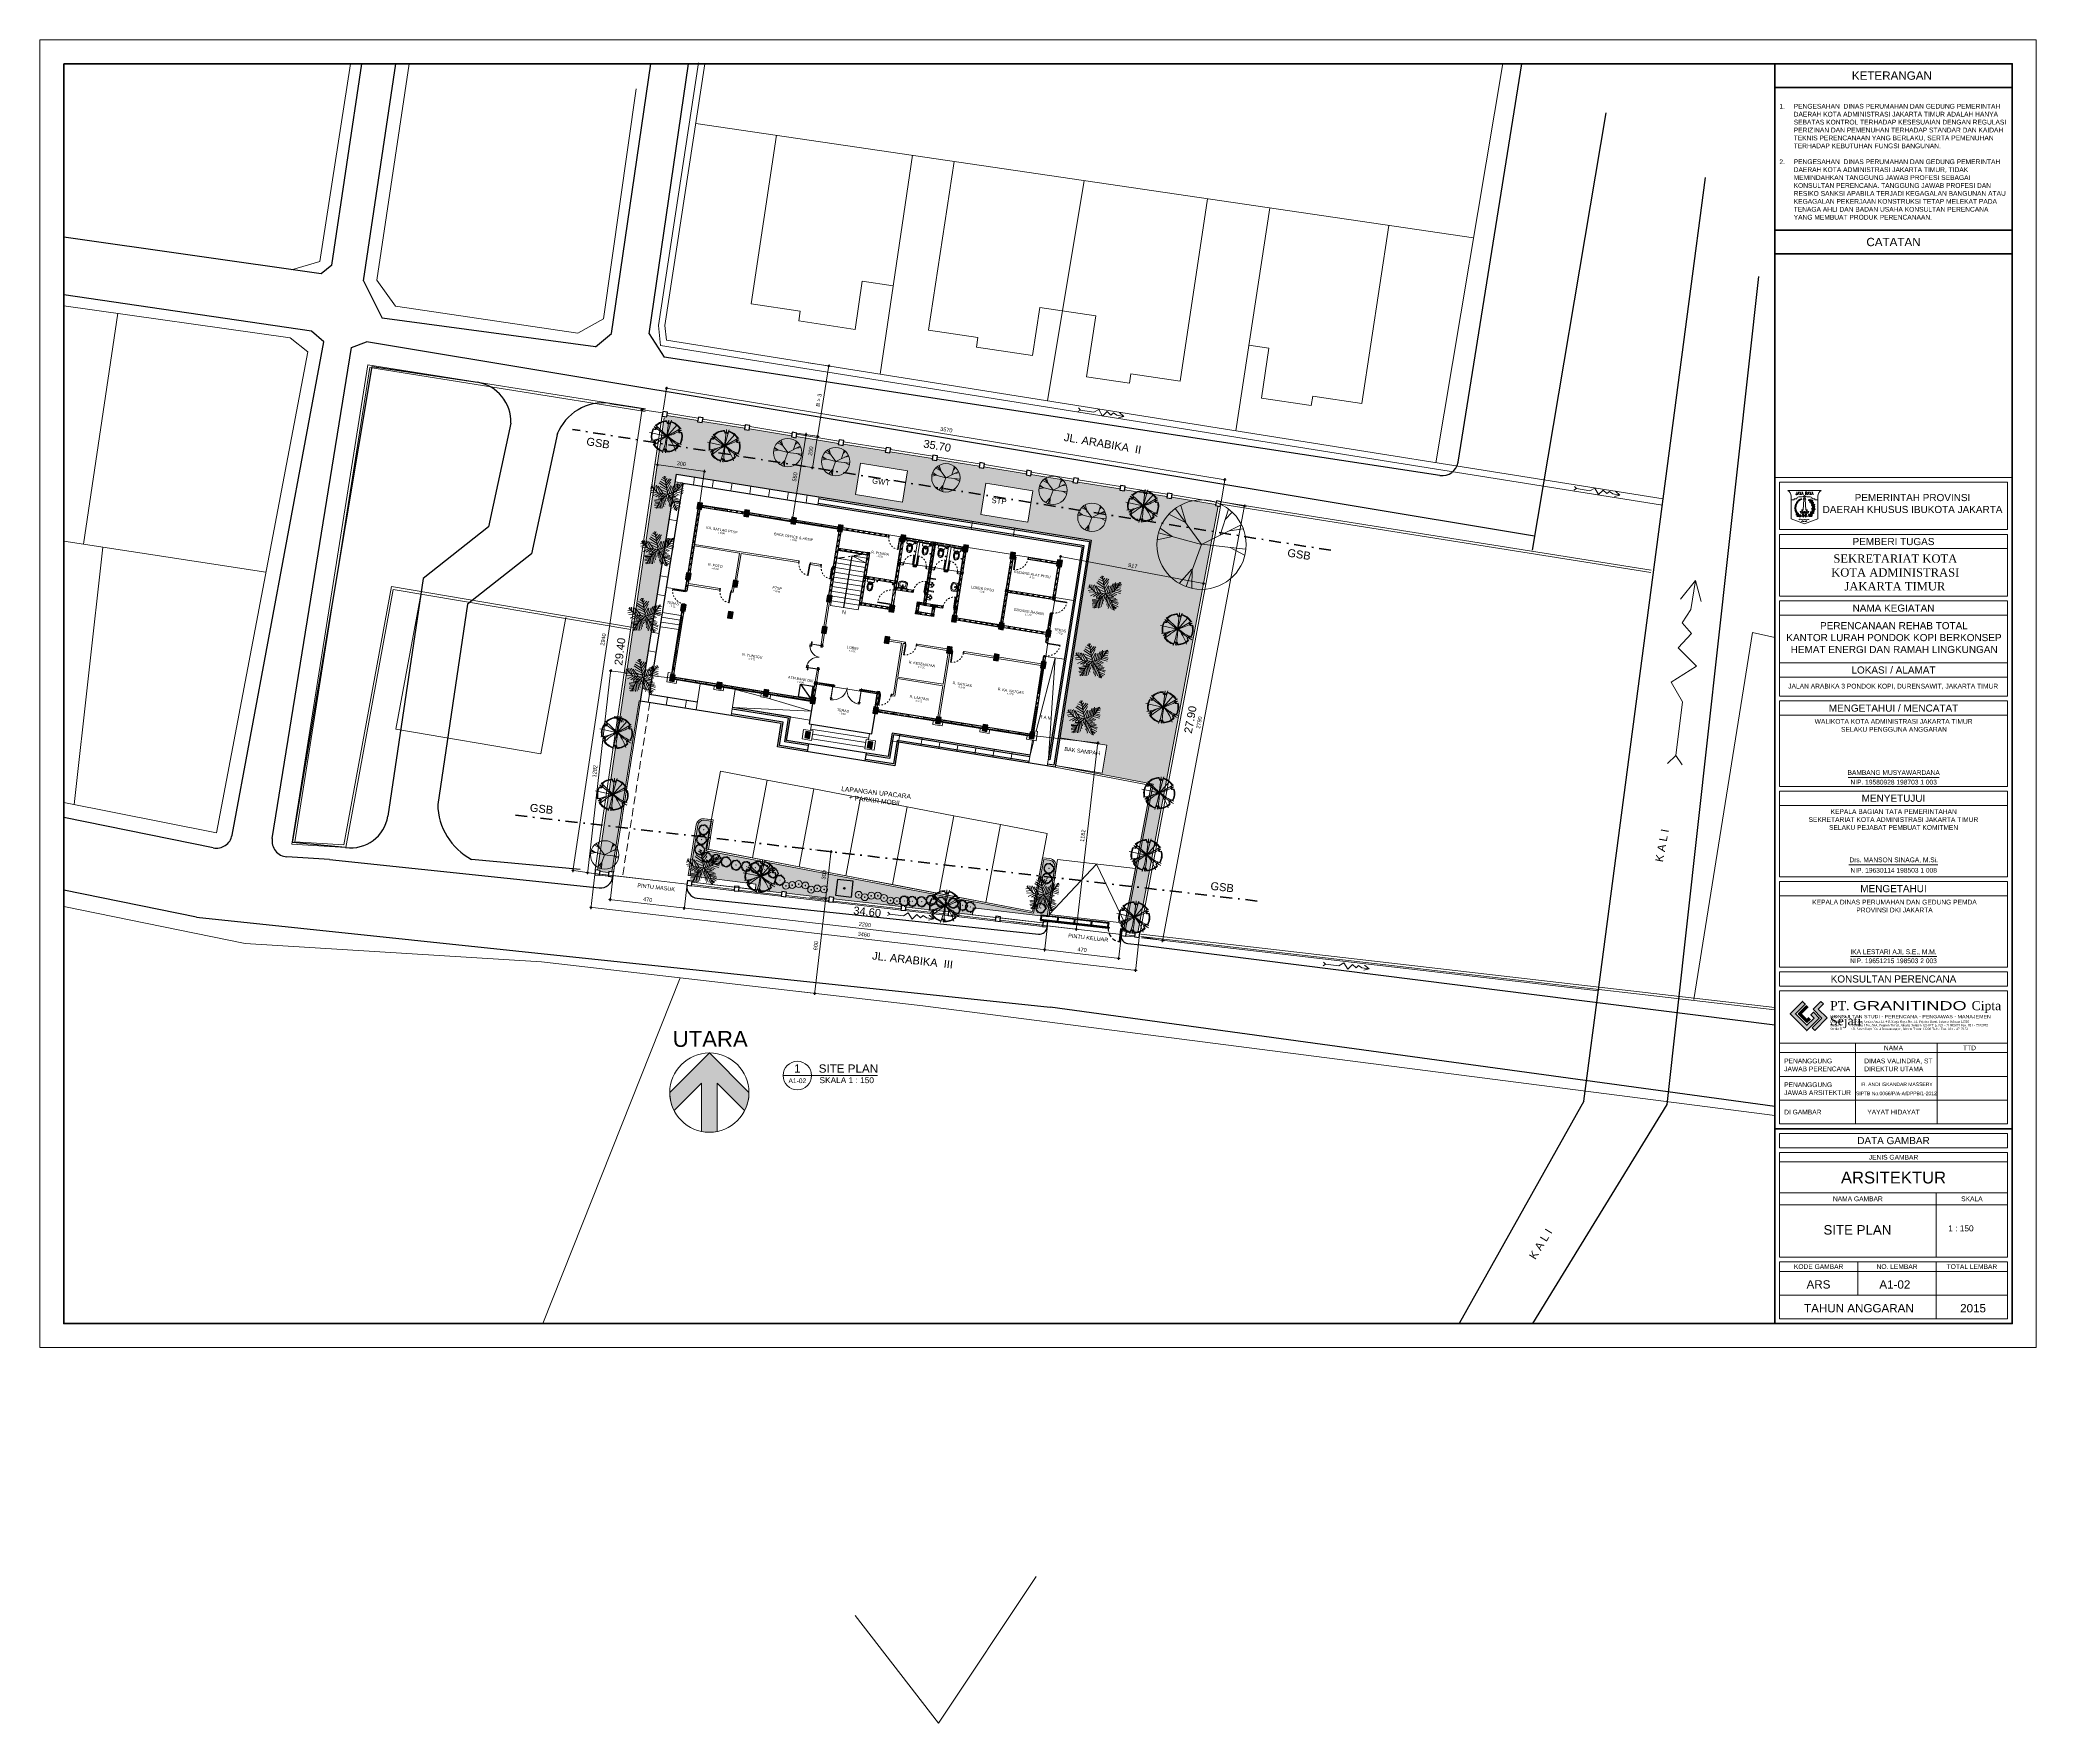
# Model space of a CAD drawing. Header units: millimetres. Extents: x -11 to 1625, y -267 to 195.
# Drawn here: x 1415.2 to 1541.2, y -15.7 to 90.5 of the extents above; entities that cross this region are included whole.
import ezdxf
from ezdxf.enums import TextEntityAlignment as Align

# ---------------------------------------------------------------- set-up
doc = ezdxf.new("R2010")
doc.units = ezdxf.units.MM
for name, pattern in [('DASHDOT', [1, 0.5, -0.25, 0, -0.25]), ('DASHED2', [0.375, 0.25, -0.125]), ('HIDDEN', [0.375, 0.25, -0.125])]:
    doc.linetypes.add(name, pattern=pattern)
for name, color, linetype, lineweight in [('ars', 11, 'Continuous', 5), ('batas jalan', 3, 'Continuous', 25), ('dinding', 5, 'Continuous', 15), ('GRS KOP', 1, 'Continuous', 35), ('GSB', 1, 'DASHDOT', 35), ('kali', 2, 'Continuous', 25), ('KOLOM', 1, 'Continuous', 30), ('kop', 7, 'Continuous', 20), ('kus', 63, 'Continuous', 15), ('KUSEN', 30, 'Continuous', 15), ('lan', 7, 'Continuous', 15), ('line', 11, 'Continuous', 5), ('logo', 7, 'Continuous', 50), ('not', 7, 'Continuous', 20), ('PAGAR', 4, 'Continuous', 18), ('PARTISI', 190, 'Continuous', 9), ('POHON', 84, 'Continuous', 0), ('SANITAIR', 4, 'Continuous', 5), ('sol kol', 8, 'Continuous', 0), ('Trees', 62, 'Continuous', 18), ('u', 6, 'Continuous', 20)]:
    doc.layers.add(name, color=color, linetype=linetype, lineweight=lineweight)
doc.layers.add('BESI', color=10, linetype='Continuous')
doc.layers.add('REN.JALAN', color=6, linetype='Continuous')
doc.styles.add('ATTR', font='romans.shx', dxfattribs={"width": 0.8, "height": 1.735066})
doc.styles.add('BARU', font='complex.shx')
doc.styles.add('simplek', font='simplex.shx')
doc.styles.get("Standard").update_dxf_attribs({"font": 'ARIALUNI.TTF'})
doc.dimstyles.new('SK100', dxfattribs={"dimtxt": 0.25, "dimasz": 0.1, "dimexe": 0.1, "dimexo": 0, "dimgap": 0.15, "dimtad": 1, "dimdec": 0, "dimlfac": 100, "dimzin": 12, "dimdsep": 46, "dimtxsty": 'Standard', "dimblk": 'BULAT', "dimcen": 0.1, "dimclrd": 256, "dimclre": 256, "dimclrt": 256, "dimadec": 0, "dimazin": 3, "dimtfac": 1, "dimtdec": 0, "dimtofl": 0, "dimtmove": 0, "dimatfit": 3, "dimldrblk": 'BULAT', "dimfxl": 0, "dimtolj": 1, "dimtzin": 0, "dimlwd": -1, "dimlwe": -1, "dimarcsym": 0})
pattern_1 = [(45, (-0.5, 0), (-0.1767767, 0.1767767), []), (45, (-0.4375, 0), (-0.1767767, 0.1767767), [])]
pattern_2 = [(45, (0.5, 0), (-0.1767767, 0.1767767), []), (45, (0.5625, 0), (-0.1767767, 0.1767767), [])]
pattern_3 = [(45, (-1.5, 0), (-0.1767767, 0.1767767), []), (45, (-1.4375, 0), (-0.1767767, 0.1767767), [])]

# ---------------------------------------------------------------- blocks, each defined once
blk = doc.blocks.new('BULAT')
for p, q in [((-1, 0), (1, 0)), ((0, -1), (0, 1))]:
    blk.add_line(p, q)
blk.add_circle((0, 0), 0.5)
blk = doc.blocks.new('*D1611')
at = {"layer": 'Defpoints', "color": 0}
for p in [(1464.16, 39.39), (1463.82, 36.41), (1464.81, 36.3)]:
    blk.add_point(p, dxfattribs=at)
at = {"layer": 'u'}
for p, q in [((1464.16, 39.39), (1465.25, 39.27)), ((1465.14, 39.18), (1464.82, 36.4)), ((1463.82, 36.41), (1464.91, 36.29))]:
    blk.add_line(p, q, dxfattribs=at)
at = {"layer": 'u', "xscale": 0.1, "yscale": 0.1, "zscale": 0.1}
for p, rotation in [((1465.15, 39.28), 83.40635702926868), ((1464.81, 36.3), 263.4063570292687)]:
    blk.add_blockref('BULAT', p, dxfattribs=dict(at, rotation=rotation))
at = {"layer": 'u', "insert": (1464.71, 37.82), "char_height": 0.25, "attachment_point": 5, "rotation": 83.4064}
blk.add_mtext('\\A1;300', dxfattribs=at)
blk = doc.blocks.new('*D1612')
at = {"layer": 'Defpoints', "color": 0}
for p in [(1463.82, 36.41), (1463.13, 30.45), (1464.12, 30.34)]:
    blk.add_point(p, dxfattribs=at)
at = {"layer": 'u'}
for p, q in [((1463.82, 36.41), (1464.91, 36.29)), ((1464.8, 36.2), (1464.13, 30.44)), ((1463.13, 30.45), (1464.22, 30.33))]:
    blk.add_line(p, q, dxfattribs=at)
at = {"layer": 'u', "xscale": 0.1, "yscale": 0.1, "zscale": 0.1}
for p, rotation in [((1464.81, 36.3), 83.40635702926468), ((1464.12, 30.34), 263.4063570292647)]:
    blk.add_blockref('BULAT', p, dxfattribs=dict(at, rotation=rotation))
at = {"layer": 'u', "insert": (1464.19, 33.35), "char_height": 0.25, "attachment_point": 5, "rotation": 83.4064}
blk.add_mtext('\\A1;600', dxfattribs=at)
blk = doc.blocks.new('*D1613')
at = {"layer": 'Defpoints', "color": 0}
for p in [(1463, 65.69), (1462.69, 63.72), (1463.98, 63.51)]:
    blk.add_point(p, dxfattribs=at)
at = {"layer": 'u'}
for p, q in [((1463, 65.69), (1464.4, 65.47)), ((1464.28, 65.39), (1464, 63.61)), ((1462.69, 63.72), (1464.08, 63.49))]:
    blk.add_line(p, q, dxfattribs=at)
at = {"layer": 'u', "xscale": 0.1, "yscale": 0.1, "zscale": 0.1}
for p, rotation in [((1464.3, 65.48), 80.94625079325904), ((1463.98, 63.51), 260.946250793259)]:
    blk.add_blockref('BULAT', p, dxfattribs=dict(at, rotation=rotation))
at = {"layer": 'u', "insert": (1463.87, 64.56), "char_height": 0.25, "attachment_point": 5, "rotation": 80.9463}
blk.add_mtext('\\A1;200', dxfattribs=at)
blk = doc.blocks.new('*D1614')
at = {"layer": 'Defpoints', "color": 0}
for p in [(1463.71, 70.13), (1463, 65.69), (1464.3, 65.48)]:
    blk.add_point(p, dxfattribs=at)
at = {"layer": 'u'}
for p, q in [((1463.71, 70.13), (1465.11, 69.91)), ((1464.99, 69.83), (1464.31, 65.58)), ((1463, 65.69), (1464.4, 65.47))]:
    blk.add_line(p, q, dxfattribs=at)
at = {"layer": 'u', "xscale": 0.1, "yscale": 0.1, "zscale": 0.1}
for p, rotation in [((1465.01, 69.93), 80.9462507932576), ((1464.3, 65.48), 260.9462507932576)]:
    blk.add_blockref('BULAT', p, dxfattribs=dict(at, rotation=rotation))
at = {"layer": 'u', "insert": (1464.38, 67.77), "char_height": 0.25, "attachment_point": 5, "rotation": 80.9463}
blk.add_mtext('\\A1;B > 3', dxfattribs=at)
blk = doc.blocks.new('logo granitindo baru')
at = {"layer": 'logo'}
for points in [[(1.03, 1.463), (0.916, 1.574), (0.366, 1.024), (1.1, 0.289), (1.652, 0.843), (1.392, 1.098), (1.281, 0.987), (1.423, 0.84), (1.102, 0.519), (0.594, 1.025)], [(1.721, 1.576), (1.381, 1.236), (1.771, 0.842), (1.341, 0.407), (1.454, 0.294), (2.001, 0.844), (1.609, 1.237), (1.835, 1.464)]]:
    blk.add_hatch(color=8, dxfattribs=at).paths.add_polyline_path(points)
blk.add_lwpolyline([(1.03, 1.463), (0.916, 1.574), (0.366, 1.024), (1.1, 0.289), (1.652, 0.843), (1.392, 1.098), (1.281, 0.987), (1.423, 0.84), (1.102, 0.519), (0.594, 1.025), (1.03, 1.463), (0.916, 1.574)], dxfattribs=at)
at = {"layer": 'logo', "lineweight": 13}
for points in [[(1.089, 1.403), (0.713, 1.026), (1.101, 0.638), (1.258, 0.794)], [(1.112, 1.38), (0.759, 1.026), (1.101, 0.683), (1.235, 0.817)], [(1.134, 1.357), (0.803, 1.026), (1.101, 0.728), (1.213, 0.839)], [(1.157, 1.334), (0.85, 1.026), (1.101, 0.775), (1.189, 0.863)]]:
    blk.add_lwpolyline(points, dxfattribs=at)
at = {"layer": 'logo', "lineweight": 0}
blk.add_lwpolyline([(1.721, 1.576), (1.381, 1.236), (1.771, 0.842), (1.341, 0.407), (1.454, 0.294), (2.001, 0.844), (1.609, 1.237), (1.835, 1.464), (1.721, 1.576)], dxfattribs=at)
at = {"layer": 'logo', "insert": (2.134, 0.975), "char_height": 0.1, "attachment_point": 1}
blk.add_mtext_dynamic_manual_height_columns('{\\f@Arial Unicode MS|b0|i0|c0|p34;\\H1.4x;\\W1.2;KONSULTAN STUDI - PERENCANA - PENGAWAS - MANAJEMEN\\fTimes New Roman|b0|i0|c0|p18;\\P\\pt0.9;\\H0.71429x;\\W1;Domisili ^I: Gedung Graha Arsa Lt. 4 Jl.Siaga Raya No. 31, Pejaten Barat, Jakarta Selatan 12510\\PStudio I ^I: Jl. Batu I No. 36A, Pejaten Timur, Jakarta Selatan 12510 Tlp. 021 - 71082879 Fax. 021 - 7972072\\PStudio II          : Jl. Sawo Raya No. 4 Rawamangun, Jakarta Timur 13220 Telp / Fax. 021 - 4717152}', width=9.56937, gutter_width=0, heights=[1.67], dxfattribs=at)
at = {"layer": 'logo', "insert": (2.134, 1.589), "char_height": 0.4, "width": 7.66452, "attachment_point": 1}
blk.add_mtext('{\\fTimes New Roman|b0|i0|c0|p18;PT. \\fCityBlueprint|b0|i0|c2|p2;\\W1.5;GRANITINDO \\fTimes New Roman|b0|i0|c0|p18;\\W1;Cipta Sejati}', dxfattribs=at)
blk = doc.blocks.new('kop')
at = {"layer": 'ars'}
for p, q in [((74.521, 35.599), (74.496, 35.614)), ((74.534, 35.595), (74.538, 35.581)), ((74.578, 35.526), (74.553, 35.541)), ((74.578, 35.526), (74.581, 35.555)), ((74.6, 35.468), (74.612, 35.457)), ((74.614, 35.467), (74.614, 35.452)), ((74.634, 35.366), (74.615, 35.388)), ((74.631, 35.289), (74.635, 35.273)), ((74.634, 35.366), (74.643, 35.394)), ((74.642, 35.304), (74.637, 35.29)), ((74.472, 34.989), (74.502, 34.992)), ((74.537, 35.048), (74.537, 35.078)), ((74.552, 35.066), (74.578, 35.081)), ((74.621, 35.202), (74.607, 35.228)), ((74.621, 35.202), (74.64, 35.225))]:
    blk.add_line(p, q, dxfattribs=at)
for centre, radius, start, end in [((73.816, 35.253), 0.061, 2.2926, 66.75394), ((73.901, 35.312), 0.061, 182.2926, 246.75394), ((73.906, 35.362), 0.061, 172.39949, 236.86083), ((73.812, 35.319), 0.061, 352.39949, 56.86083), ((73.916, 35.414), 0.061, 164.61904, 229.08037), ((73.817, 35.384), 0.061, 344.61904, 49.08037), ((73.933, 35.316), 0.061, 120.67989, 185.14122), ((74.278, 35.315), 0.405, 114.0856, 237.63251), ((73.842, 35.364), 0.061, 300.67989, 5.14122), ((73.923, 35.456), 0.0488, 158.86486, 223.3262), ((73.936, 35.271), 0.061, 130.573, 195.03434), ((73.852, 35.424), 0.061, 292.89943, 357.36077), ((73.937, 35.365), 0.061, 112.89943, 177.36077), ((73.842, 35.44), 0.0488, 338.86486, 43.3262), ((73.837, 35.302), 0.061, 310.573, 15.03434), ((73.873, 35.469), 0.0488, 287.14526, 351.60659), ((73.935, 35.415), 0.0488, 107.14526, 171.60659), ((73.942, 35.493), 0.0488, 150.29963, 214.76097), ((73.859, 35.489), 0.0488, 330.29963, 34.76097), ((73.948, 35.451), 0.0488, 98.58003, 163.04136), ((73.894, 35.513), 0.0488, 278.58003, 343.04136), ((73.961, 35.528), 0.0488, 145.79893, 210.26027), ((73.879, 35.531), 0.0488, 325.79893, 30.26027), ((73.916, 35.552), 0.0488, 274.07933, 338.54067), ((73.965, 35.485), 0.0488, 94.07933, 158.54067), ((73.985, 35.56), 0.0488, 139.36791, 203.82924), ((73.904, 35.572), 0.0488, 319.36791, 23.82924), ((73.984, 35.517), 0.0488, 87.6483, 152.10964), ((73.943, 35.589), 0.0488, 267.6483, 332.10964), ((74.012, 35.589), 0.0488, 133.84164, 198.30297), ((73.932, 35.609), 0.0488, 313.84164, 18.30297), ((74.007, 35.547), 0.0488, 82.12203, 146.58337), ((73.973, 35.622), 0.0488, 262.12203, 326.58337), ((74.036, 35.612), 0.0439, 126.62395, 191.08528), ((73.967, 35.639), 0.0439, 306.62395, 11.08528), ((74.026, 35.575), 0.0439, 74.90434, 139.36568), ((74.005, 35.646), 0.0439, 254.90434, 319.36568), ((74, 35.656), 0.0352, 303.96096, 8.42229), ((74.054, 35.632), 0.0352, 123.96096, 188.42229), ((74.045, 35.603), 0.0352, 72.24135, 136.70269), ((74.03, 35.66), 0.0352, 252.24135, 316.70269), ((74.027, 35.676), 0.0352, 297.74061, 2.20194), ((74.078, 35.647), 0.0352, 117.74061, 182.20194), ((74.066, 35.619), 0.0352, 66.021, 130.48234), ((74.057, 35.677), 0.0352, 246.021, 310.48234), ((74.097, 35.661), 0.0281, 113.40069, 177.86202), ((74.058, 35.688), 0.0281, 293.40069, 357.86202), ((74.086, 35.64), 0.0281, 61.68108, 126.14242), ((74.082, 35.687), 0.0281, 241.68108, 306.14242), ((74.082, 35.701), 0.0281, 293.40069, 357.86202), ((74.121, 35.674), 0.0281, 113.40069, 177.86202), ((74.11, 35.653), 0.0281, 61.68108, 126.14242), ((74.106, 35.7), 0.0281, 241.68108, 306.14242), ((74.117, 35.713), 0.0281, 260.93685, 325.39819), ((74.136, 35.669), 0.0281, 80.93685, 145.39819), ((74.232, 35.315), 0.405, 302.36749, 44.48513), ((74.485, 35.674), 0.0613, 235.51536, 280.6207), ((74.445, 35.613), 0.0507, 1.42482, 71.62404), ((74.541, 35.601), 0.0613, 235.51536, 280.6207), ((74.589, 35.652), 0.0795, 151.18188, 225.99565), ((74.502, 35.54), 0.0507, 1.42482, 71.62404), ((74.526, 35.44), 0.0795, 20.9123, 95.72607), ((74.592, 35.547), 0.0795, 200.9123, 275.72607), ((74.464, 35.633), 0.0795, 331.18188, 45.99565), ((74.611, 35.596), 0.0507, 162.59462, 232.79384), ((74.623, 35.449), 0.0613, 217.22881, 262.33415), ((74.538, 35.6), 0.0613, 313.59796, 358.7033), ((74.663, 35.361), 0.0795, 171.16409, 245.97786), ((74.552, 35.301), 0.0795, 351.16409, 65.97786), ((74.566, 35.403), 0.0507, 343.13827, 53.33749), ((74.562, 35.252), 0.0507, 331.52956, 41.72878), ((74.684, 35.504), 0.0795, 133.19986, 208.01363), ((74.559, 35.525), 0.0795, 313.19986, 28.01363), ((74.682, 35.427), 0.0507, 150.06789, 220.26711), ((74.688, 35.241), 0.0507, 128.27812, 198.47734), ((74.721, 35.315), 0.0795, 113.30268, 188.11645), ((74.611, 35.377), 0.0795, 293.30268, 8.11645), ((74.611, 35.447), 0.0613, 301.07123, 346.17657), ((73.829, 35.191), 0.061, 12.66278, 77.12411), ((73.902, 35.264), 0.061, 192.66278, 257.12411), ((73.907, 35.225), 0.061, 200.21515, 264.67648), ((73.844, 35.143), 0.061, 20.21515, 84.67648), ((73.921, 35.183), 0.061, 206.16011, 270.62144), ((73.867, 35.095), 0.061, 26.16011, 90.62144), ((73.943, 35.23), 0.061, 140.94317, 205.40451), ((73.841, 35.243), 0.061, 320.94317, 25.40451), ((73.941, 35.145), 0.061, 208.50798, 272.96932), ((73.891, 35.055), 0.061, 28.50798, 92.96932), ((73.957, 35.19), 0.061, 140.94317, 205.40451), ((73.854, 35.203), 0.061, 320.94317, 25.40451), ((73.921, 35.015), 0.061, 40.03108, 104.49242), ((73.953, 35.113), 0.061, 220.03108, 284.49242), ((73.974, 35.153), 0.061, 146.90284, 211.36418), ((73.871, 35.155), 0.061, 326.90284, 31.36418), ((73.956, 34.978), 0.061, 49.20062, 113.66196), ((73.971, 35.08), 0.061, 229.20062, 293.66196), ((73.997, 35.115), 0.061, 146.69526, 211.1566), ((73.893, 35.117), 0.061, 326.69526, 31.1566), ((74.021, 35.084), 0.061, 144.86352, 209.32486), ((73.918, 35.089), 0.061, 324.86352, 29.32486), ((73.99, 34.949), 0.061, 44.42228, 108.88361), ((74.014, 35.049), 0.061, 224.42228, 288.88361), ((74.049, 35.054), 0.061, 144.49027, 208.9516), ((73.946, 35.059), 0.061, 324.49027, 28.9516), ((74.08, 35.031), 0.061, 156.18026, 220.64159), ((73.978, 35.016), 0.061, 336.18026, 40.64159), ((74.567, 35.052), 0.0795, 137.1076, 211.92137), ((74.441, 35.064), 0.0795, 317.1076, 31.92137), ((74.547, 34.969), 0.0507, 83.44322, 153.64244), ((74.537, 35.042), 0.0613, 234.44656, 279.55191), ((74.569, 34.993), 0.0612, 69.89618, 144.70994), ((74.541, 35.085), 0.0612, 249.89618, 324.70994), ((74.582, 35.119), 0.0613, 176.98724, 222.09259), ((74.509, 35.12), 0.0507, 302.89671, 13.09593), ((74.644, 35.186), 0.0795, 153.08913, 227.9029), ((74.627, 35.286), 0.0613, 205.62009, 250.72544), ((74.52, 35.163), 0.0795, 333.08913, 47.9029), ((74.629, 35.078), 0.0507, 106.58179, 176.78101), ((74.591, 35.141), 0.0613, 257.58513, 302.69047), ((74.602, 35.228), 0.0795, 271.02002, 345.83379), ((74.68, 35.129), 0.0795, 91.02002, 165.83379), ((74.63, 35.285), 0.0613, 279.28146, 324.3868)]:
    blk.add_arc(centre, radius, start, end, dxfattribs=at)
at = {"layer": 'ars', "color": 11}
for centre, radius, start, end in [((74.491, 34.995), 0.0613, 158.86957, 203.97492), ((74.422, 35.02), 0.0507, 284.77904, 354.97826), ((74.44, 34.986), 0.016, 270, 302.36749)]:
    blk.add_arc(centre, radius, start, end, dxfattribs=at)
at = {"layer": 'ars'}
for points, start_tangent, end_tangent in [([(74.461, 35.651), (74.466, 35.634), (74.45, 35.624), (74.429, 35.623), (74.426, 35.64), (74.439, 35.661), (74.444, 35.672), (74.461, 35.663), (74.461, 35.651)], (0.714442, -0.699695), (0.714442, -0.699695)), ([(74.518, 35.578), (74.523, 35.561), (74.507, 35.551), (74.486, 35.55), (74.483, 35.567), (74.496, 35.588), (74.501, 35.599), (74.518, 35.589), (74.518, 35.578)], (0.714442, -0.699695), (0.714442, -0.699695)), ([(74.594, 35.435), (74.593, 35.416), (74.574, 35.412), (74.555, 35.418), (74.556, 35.435), (74.576, 35.451), (74.584, 35.459), (74.597, 35.445), (74.594, 35.435)], (0.458819, -0.88853), (0.458819, -0.88853)), ([(74.596, 35.277), (74.591, 35.26), (74.572, 35.259), (74.554, 35.269), (74.559, 35.285), (74.581, 35.297), (74.591, 35.303), (74.601, 35.287), (74.596, 35.277)], (0.270637, -0.962681), (0.270637, -0.962681)), ([(74.571, 35.605), (74.582, 35.591), (74.6, 35.598), (74.612, 35.615), (74.601, 35.627), (74.576, 35.629), (74.564, 35.631), (74.562, 35.612), (74.571, 35.605)], (0.149901, -0.988701), (0.149901, -0.988701)), ([(74.644, 35.445), (74.652, 35.429), (74.671, 35.432), (74.687, 35.445), (74.678, 35.46), (74.654, 35.467), (74.643, 35.472), (74.637, 35.453), (74.644, 35.445)], (-0.068112, -0.997678), (-0.068112, -0.997678)), ([(74.66, 35.272), (74.661, 35.253), (74.68, 35.25), (74.699, 35.256), (74.697, 35.273), (74.677, 35.288), (74.669, 35.297), (74.656, 35.282), (74.66, 35.272)], (-0.433585, -0.901113), (-0.433585, -0.901113)), ([(74.463, 35.013), (74.447, 35.004), (74.433, 35.018), (74.428, 35.037), (74.443, 35.045), (74.467, 35.037), (74.479, 35.034), (74.474, 35.016), (74.463, 35.013)], (-0.515761, -0.856733), (-0.515761, -0.856733)), ([(74.551, 35.127), (74.539, 35.113), (74.521, 35.122), (74.51, 35.139), (74.522, 35.151), (74.547, 35.151), (74.559, 35.152), (74.56, 35.133), (74.551, 35.127)], (-0.223771, -0.974642), (-0.223771, -0.974642)), ([(74.549, 35.011), (74.537, 34.997), (74.548, 34.981), (74.566, 34.972), (74.576, 34.985), (74.573, 35.01), (74.573, 35.022), (74.554, 35.021), (74.549, 35.011)], (-0.942817, -0.33331), (-0.942817, -0.33331)), ([(74.614, 35.117), (74.608, 35.1), (74.624, 35.089), (74.645, 35.088), (74.649, 35.104), (74.636, 35.126), (74.631, 35.137), (74.614, 35.128), (74.614, 35.117)], (-0.735998, -0.676983), (-0.735998, -0.676983))]:
    blk.add_spline(points, degree=3, dxfattribs=dict(at, start_tangent=start_tangent, end_tangent=end_tangent))
for points in [[(74.445, 34.97), (74.47, 34.975), (74.522, 34.973), (74.56, 34.955)], [(74.445, 34.97), (74.468, 34.959), (74.518, 34.947), (74.56, 34.955)]]:
    blk.add_spline(points, degree=3, dxfattribs=at)
at = {"layer": 'GRS KOP'}
for p, q in [((73, 1), (73, 54)), ((83, 1), (83, 54)), ((73, 53), (83, 53)), ((73, 47), (83, 47)), ((73, 46), (83, 46)), ((73, 9.2), (83, 9.2))]:
    blk.add_line(p, q, dxfattribs=at)
blk.add_lwpolyline([(1, 54), (83, 54), (83, 1), (1, 1)], close=True, dxfattribs=at)
at = {"layer": 'kop', "color": 7}
for p, q in [((84, 55), (0, 55)), ((0, 55), (0, 0)), ((84, 55), (84, 0)), ((84, 55), (84, 0)), ((74.205, 35.69), (74.305, 35.69)), ((74.225, 35.67), (74.205, 35.23)), ((74.235, 35.698), (74.275, 35.698)), ((74.285, 35.67), (74.305, 35.23)), ((74.075, 35.17), (74.124, 35.17)), ((74.075, 35.17), (74.095, 35.09)), ((74.095, 35.09), (74.415, 35.09)), ((74.124, 35.23), (74.124, 35.228)), ((74.124, 35.23), (74.205, 35.23)), ((74.124, 35.228), (74.129, 35.228)), ((74.124, 35.17), (74.134, 35.13)), ((74.134, 35.13), (74.376, 35.13)), ((74.195, 35.15), (74.235, 35.15)), ((74.275, 35.15), (74.315, 35.15)), ((74.305, 35.23), (74.386, 35.23)), ((74.376, 35.13), (74.386, 35.17)), ((74.381, 35.228), (74.386, 35.228)), ((74.386, 35.23), (74.386, 35.228)), ((74.386, 35.17), (74.435, 35.17)), ((74.415, 35.09), (74.435, 35.17)), ((0, 0), (84, 0))]:
    blk.add_line(p, q, dxfattribs=at)
at = {"layer": 'kop'}
for p, q in [((83, 36.6), (73, 36.6)), ((73.2, 34.4), (73.2, 36.4)), ((82.8, 36.4), (73.2, 36.4)), ((82.8, 34.4), (82.8, 36.4)), ((82.8, 34.4), (73.2, 34.4)), ((73.2, 31.6), (73.2, 34.2)), ((82.8, 34.2), (73.2, 34.2)), ((82.8, 31.6), (82.8, 34.2)), ((82.8, 33.6), (73.2, 33.6)), ((82.8, 31.6), (73.2, 31.6)), ((73.2, 27.4), (73.2, 31.4)), ((82.8, 31.4), (73.2, 31.4)), ((82.8, 27.4), (82.8, 31.4)), ((82.8, 30.8), (73.2, 30.8)), ((82.8, 28.8), (73.2, 28.8)), ((82.8, 28.2), (73.2, 28.2)), ((82.8, 27.4), (73.2, 27.4)), ((73.2, 23.6), (73.2, 27.2)), ((82.8, 27.2), (73.2, 27.2)), ((82.8, 23.6), (82.8, 27.2)), ((82.8, 26.6), (73.2, 26.6)), ((82.8, 23.6), (73.2, 23.6)), ((76.089, 23.976), (79.928, 23.976)), ((73.2, 19.8), (73.2, 23.4)), ((82.8, 23.4), (73.2, 23.4)), ((82.8, 22.8), (73.2, 22.8)), ((82.8, 19.8), (82.8, 23.4)), ((76.127, 20.296), (79.863, 20.296)), ((82.8, 19.8), (73.2, 19.8)), ((73.2, 16), (73.2, 19.6)), ((82.8, 19.6), (73.2, 19.6)), ((82.8, 16), (82.8, 19.6)), ((82.8, 19), (73.2, 19)), ((82.8, 16), (73.2, 16)), ((73.2, 9.4), (73.2, 15)), ((82.8, 15), (73.2, 15)), ((82.8, 9.4), (82.8, 15)), ((82.8, 12.8), (73.2, 12.8)), ((76.4, 9.4), (76.4, 12.8)), ((79.842, 9.4), (79.842, 12.8)), ((82.8, 12.4), (73.2, 12.4)), ((73.2, 12.4), (73.2, 11.4)), ((82.8, 11.4), (73.2, 11.4)), ((82.8, 10.4), (73.2, 10.4)), ((82.8, 9.4), (73.2, 9.4)), ((73.2, 7.8), (82.8, 7.8)), ((73.2, 6.5), (82.8, 6.5)), ((73.2, 6), (82.8, 6)), ((79.8, 3.8), (79.8, 6.5)), ((76.5, 2.2), (76.5, 3.6)), ((79.8, 1.2), (79.8, 3.6)), ((73.2, 3.2), (82.8, 3.2)), ((73.2, 2.2), (82.8, 2.2))]:
    blk.add_line(p, q, dxfattribs=at)
at = {"layer": 'kop', "color": 5}
for p, q in [((74.955, 36.05), (73.555, 36.05)), ((73.695, 35.81), (73.695, 34.85)), ((73.695, 35.65), (73.815, 35.65)), ((73.815, 35.69), (73.815, 35.65)), ((73.815, 35.69), (73.935, 35.69)), ((73.935, 35.73), (73.935, 35.69)), ((74.575, 35.73), (74.575, 35.69)), ((74.695, 35.69), (74.575, 35.69)), ((74.695, 35.69), (74.695, 35.65)), ((74.815, 35.65), (74.695, 35.65)), ((74.815, 35.81), (74.815, 34.85)), ((73.695, 34.85), (74.255, 34.65)), ((74.225, 34.95), (74.171, 35.022)), ((74.255, 34.986), (74.203, 35.046)), ((74.225, 34.95), (74.21, 34.93)), ((74.255, 34.986), (74.307, 35.046)), ((74.255, 34.65), (74.815, 34.85)), ((74.285, 34.95), (74.339, 35.022)), ((74.285, 34.95), (74.3, 34.93))]:
    blk.add_line(p, q, dxfattribs=at)
at = {"layer": 'kop', "color": 7}
for points in [[(74.235, 35.698), (74.233, 35.701), (74.231, 35.704), (74.229, 35.707), (74.228, 35.71), (74.227, 35.713), (74.227, 35.715), (74.226, 35.718), (74.226, 35.72), (74.226, 35.723), (74.226, 35.725), (74.226, 35.728), (74.226, 35.731), (74.226, 35.733), (74.227, 35.736), (74.228, 35.738), (74.229, 35.741), (74.23, 35.743), (74.232, 35.746), (74.234, 35.749), (74.236, 35.753), (74.24, 35.758), (74.244, 35.763), (74.249, 35.77), (74.255, 35.778)], [(74.275, 35.698), (74.277, 35.701), (74.279, 35.704), (74.281, 35.707), (74.282, 35.71), (74.283, 35.713), (74.283, 35.715), (74.284, 35.718), (74.284, 35.72), (74.284, 35.723), (74.284, 35.725), (74.284, 35.728), (74.284, 35.731), (74.284, 35.733), (74.283, 35.736), (74.282, 35.738), (74.281, 35.741), (74.28, 35.743), (74.278, 35.746), (74.276, 35.749), (74.274, 35.753), (74.27, 35.758), (74.266, 35.763), (74.261, 35.77), (74.255, 35.778)]]:
    blk.add_lwpolyline(points, dxfattribs=at)
at = {"layer": 'kop', "color": 1}
blk.add_lwpolyline([(74.07, 34.97), (74.44, 34.97)], close=True, dxfattribs=at)
at = {"layer": 'kop', "color": 5}
for points in [[(74.21, 34.97), (74.18, 34.93)], [(74.3, 34.97), (74.33, 34.93)]]:
    blk.add_lwpolyline(points, dxfattribs=at)
at = {"layer": 'kop'}
blk.add_lwpolyline([(76.189, 16.449), (79.826, 16.449)], dxfattribs=at)
for points in [[(73.2, 15.2), (82.8, 15.2), (82.8, 15.8), (73.2, 15.8)], [(73.2, 8.4), (82.8, 8.4), (82.8, 9), (73.2, 9)], [(73.2, 3.8), (82.8, 3.8), (82.8, 8.2), (73.2, 8.2)], [(73.2, 1.2), (82.8, 1.2), (82.8, 3.6), (73.2, 3.6)]]:
    blk.add_lwpolyline(points, close=True, dxfattribs=at)
at = {"layer": 'kop', "color": 5}
for centre, radius, start, end in [((73.419, 35.81), 0.276, 0, 60.51287), ((73.975, 35.73), 0.04, 90, 180), ((74.535, 35.73), 0.04, 0, 90), ((75.091, 35.81), 0.276, 119.48713, 180), ((74.187, 35.034), 0.02, 36.8699, 216.8699), ((74.323, 35.034), 0.02, 323.1301, 143.1301)]:
    blk.add_arc(centre, radius, start, end, dxfattribs=at)
at = {"layer": 'kop', "color": 7}
for centre, radius, start, end in [((74.198, 35.663), 0.0283, 15, 75), ((74.312, 35.663), 0.0283, 105, 165), ((74.079, 35.119), 0.12, 15, 65.38943), ((74.255, 35.15), 0.02, 0, 180), ((74.431, 35.119), 0.12, 114.61057, 165)]:
    blk.add_arc(centre, radius, start, end, dxfattribs=at)
at = {"layer": 'kop', "color": 1}
blk.add_arc((74.07, 34.986), 0.016, 237.63251, 270, dxfattribs=at)
at = {"layer": 'kop', "color": 5}
for points in [[(74.255, 35.83), (74.232, 35.807), (74.2, 35.793), (74.12, 35.782), (74.046, 35.777), (73.975, 35.77)], [(74.255, 35.83), (74.278, 35.807), (74.31, 35.793), (74.39, 35.782), (74.464, 35.777), (74.535, 35.77)], [(74.023, 34.99), (74.006, 34.984), (73.974, 34.992), (73.925, 35.01), (73.891, 35.041)], [(74.038, 34.971), (74.016, 34.967), (73.997, 34.959), (73.964, 34.956), (73.932, 34.964)], [(74.082, 34.965), (74.066, 34.956), (74.034, 34.952), (74.006, 34.952), (73.992, 34.948)], [(74.015, 34.807), (74.089, 34.844), (74.162, 34.807), (74.249, 34.833), (74.326, 34.809), (74.4, 34.83), (74.45, 34.817)], [(74.125, 34.97), (74.104, 34.959), (74.093, 34.947), (74.051, 34.932), (74.033, 34.937)], [(74.113, 34.984), (74.085, 34.986), (74.071, 34.993), (74.051, 34.993)], [(74.125, 34.97), (74.112, 34.996), (74.085, 35.02), (74.081, 35.031)], [(74.12, 34.747), (74.16, 34.759), (74.204, 34.744), (74.255, 34.753), (74.3, 34.744), (74.332, 34.758), (74.357, 34.749)]]:
    blk.add_spline(points, degree=3, dxfattribs=at)
at = {"xscale": 0.9500000000000455, "yscale": 0.9500000000000455, "zscale": 0.9500000000000455}
blk.add_blockref('logo granitindo baru', (73.307, 13.056), dxfattribs=at)
at = {"layer": 'kop'}
for s, height, p in [('KETERANGAN ', 0.35, (78, 53.5)), ('CATATAN', 0.35, (78, 46.5)), ('DAERAH KHUSUS IBUKOTA JAKARTA', 0.29998, (78.8, 35.25)), ('PEMERINTAH PROVINSI', 0.29998, (78.8, 35.75)), ('PEMBERI TUGAS', 0.3, (78, 33.9)), ('NAMA KEGIATAN', 0.3, (78, 31.1)), ('LOKASI / ALAMAT', 0.3, (78, 28.5)), ('JALAN ARABIKA 3 PONDOK KOPI, DURENSAWIT, JAKARTA TIMUR', 0.2, (77.986, 27.8)), ('MENGETAHUI / MENCATAT', 0.3, (78, 26.9)), ('BAMBANG MUSYAWARDANA', 0.19926, (78.007, 24.183)), ('NIP. 19580928 198703 1 003', 0.19926, (78.007, 23.78)), ('MENYETUJUI', 0.3, (78, 23.1)), ('Drs. MANSON SINAGA, M.Si.', 0.19926, (78.009, 20.496)), ('NIP. 19630114 198503 1 008', 0.19926, (78.009, 20.071)), ('MENGETAHUI', 0.3, (78, 19.3)), ('NIP. 19651215 198503 2 003', 0.2, (77.999, 16.264)), ('IKA LESTARI AJI, S.E., M.M.', 0.2, (77.999, 16.625)), ('KONSULTAN PERENCANA', 0.3, (78, 15.5)), ('NAMA', 0.2, (78, 12.6)), ('TTD', 0.2, (81.2, 12.6)), ('DATA GAMBAR', 0.3, (78, 8.7)), ('JENIS GAMBAR', 0.2, (78, 8)), ('ARSITEKTUR', 0.5, (78, 7.146)), ('NAMA GAMBAR', 0.2, (76.5, 6.25)), ('SKALA', 0.2, (81.3, 6.25)), ('KODE GAMBAR', 0.2, (74.85, 3.4)), ('NO. LEMBAR', 0.2, (78.15, 3.4)), ('TOTAL LEMBAR', 0.2, (81.3, 3.4)), ('ARS', 0.35, (74.844, 2.65)), ('TAHUN ANGGARAN', 0.35, (76.545, 1.65)), ('2015', 0.35, (81.349, 1.65))]:
    blk.add_text(s, height=height, dxfattribs=at).set_placement(p, align=Align.MIDDLE)
at = {"layer": 'kop', "color": 5, "style": 'BARU', "width": 0.9}
blk.add_text('JAYA RAYA', height=0.12, dxfattribs=at).set_placement((74.255, 35.93), align=Align.MIDDLE)
at = {"layer": 'kop'}
blk.add_text('SIPTB No.0066/P/A-A/DPPB/1-2012', height=0.15, dxfattribs=at).set_placement((78.122, 10.609), align=Align.CENTER)
for s, insert, char_height, width, attachment_point in [('\\pi-0.6,l0.6,t0.6;1.^IPENGESAHAN  DINAS PERUMAHAN DAN GEDUNG PEMERINTAH DAERAH KOTA ADMINISTRASI JAKARTA TIMUR ADALAH HANYA SEBATAS KONTROL TERHADAP KESESUAIAN DENGAN REGULASI PERIZINAN DAN PEMENUHAN TERHADAP STANDAR DAN KAIDAH TEKNIS PERENCANAAN YANG BERLAKU, SERTA PEMENUHAN TERHADAP KEBUTUHAN FUNGSI BANGUNAN.\\P\\P2.^IPENGESAHAN  DINAS PERUMAHAN DAN GEDUNG PEMERINTAH DAERAH KOTA ADMINISTRASI JAKARTA TIMUR, TIDAK MEMINDAHKAN TANGGUNG JAWAB PROFESI SEBAGAI KONSULTAN PERENCANA. TANGGUNG JAWAB PROFESI DAN RESIKO SANKSI APABILA TERJADI KEGAGALAN BANGUNAN ATAU KEGAGALAN PEKERJAAN KONSTRUKSI TETAP MELEKAT PADA TENAGA AHLI DAN BADAN USAHA KONSULTAN PERENCANA YANG MEMBUAT PRODUK PERENCANAAN.', (73.2, 49.875), 0.2, 9.6, 4), ('PENANGGUNG\\PJAWAB PERENCANA', (73.4, 12.15), 0.2, 8.33062, 1), ('DIMAS VALINDRA, ST\\PDIREKTUR UTAMA', (76.77, 12.15), 0.2, 8.16499, 1), ('PENANGGUNG\\PJAWAB ARSITEKTUR', (73.4, 11.15), 0.2, 8.79211, 1), ('IR. ANDI ISKANDAR MASSERY', (76.609, 11.143), 0.15, 4.04264, 1), ('DI GAMBAR', (73.4, 10), 0.2, 7.59768, 1)]:
    blk.add_mtext(s, dxfattribs=dict(at, insert=insert, char_height=char_height, width=width, attachment_point=attachment_point))
at = {"layer": 'kop', "attachment_point": 1, "style": 'BARU'}
for s, width, insert, char_height in [('\\pi1.4375;{\\fRomantic|b0|i0|c2|p2;SEKRETARIAT KOTA\\P\\pi1.3461;KOTA ADMINISTRASI\\P\\pi1.9027;JAKARTA TIMUR}', 7.94943, (74.033, 33.359), 0.35), ('\\pi0.65609;{\\fArial|b0|i0|c0|p34;WALIKOTA KOTA ADMINISTRASI JAKARTA TIMUR\\P\\pi1.7645;SELAKU PENGGUNA ANGGARAN}', 7.94943, (74.027, 26.434), 0.2), ('\\pi1.5072;{\\fArial|b0|i0|c0|p34;KEPALA BAGIAN TATA PEMERINTAHAN\\P\\pi0.57794;SEKRETARIAT KOTA ADMINISTRASI JAKARTA TIMUR\\P\\pi1.4412;SELAKU PEJABAT PEMBUAT KOMITMEN}', 8.28085, (73.847, 22.638), 0.2), ('\\pi1.1521;{\\fArial|b0|i0|c0|p34;KEPALA DINAS PERUMAHAN DAN GEDUNG PEMDA\\P\\pi3.0079;PROVINSI DKI JAKARTA}', 9.20836, (73.427, 18.833), 0.2)]:
    blk.add_mtext_dynamic_manual_height_columns(s, width=width, gutter_width=1.5, heights=[0], dxfattribs=dict(at, insert=insert, char_height=char_height))
at = {"layer": 'kop', "insert": (73.464, 30.51), "char_height": 0.3, "attachment_point": 1}
blk.add_mtext_dynamic_manual_height_columns('\\pi1.446;PERENCANAAN REHAB TOTAL \\P\\pi0.026798;KANTOR LURAH PONDOK KOPI BERKONSEP \\P\\pi0.21087;HEMAT ENERGI DAN RAMAH LINGKUNGAN', width=9.06362, gutter_width=1.5, heights=[0], dxfattribs=at)
at = {"layer": 'kop', "style": 'BARU', "flags": 4}
for p, height in [((73.8, 5.4), 0.35), ((73.8, 4.9), 0.35), ((80.303, 5.382), 0.25), ((73.8, 4.4), 0.35), ((80.303, 4.882), 0.25), ((80.303, 4.382), 0.25)]:
    blk.add_attdef('-', p, '', height=height, dxfattribs=at)
at = {"layer": 'kop', "flags": 4}
for tag, p in [('AR-00', (78.057, 2.648)), ('00', (81.238, 2.647))]:
    blk.add_attdef(tag, text='', height=0.35, dxfattribs=at).set_placement(p, align=Align.MIDDLE)
blk = doc.blocks.new('K1')
at = {"layer": 'KOLOM'}
blk.add_lwpolyline([(0.2, 0.15), (-0.2, 0.15), (-0.2, -0.15), (0.2, -0.15), (0.2, 0.15)], dxfattribs=at)
blk = doc.blocks.new('P 70')
for points in [[(-0.74, 0), (-0.78, 0), (-0.78, 0.1), (-0.74, 0.1)], [(-0.74, 0.06), (-0.74, 0.06), (-0.74, 0.06), (-0.74, 0.1), (-0.78, 0.1), (-0.78, 0), (-0.74, 0), (-0.74, 0.06), (-0.74, 0.06)], [(-0.04, 0.8), (-0.08, 0.8), (-0.08, 0.68), (-0.04, 0.68)], [(-0.04, 0.68), (-0.08, 0.68), (-0.08, 0.22), (-0.04, 0.22)], [(-0.04, 0.1), (-0.08, 0.1), (-0.08, 0.22), (-0.04, 0.22)], [(-0.04, 0), (0, 0), (0, 0.1), (-0.04, 0.1)], [(-0.04, 0.06), (-0.04, 0.06), (-0.04, 0.06), (-0.04, 0.1), (0, 0.1), (0, 0), (-0.04, 0), (-0.04, 0.06), (-0.04, 0.06)]]:
    blk.add_lwpolyline(points, close=True)
at = {"linetype": 'HIDDEN', "ltscale": 0.3}
blk.add_lwpolyline([(-0.74, 0.1, -0.414214), (-0.04, 0.8, -1.303225)], format="xyb", dxfattribs=at)
blk = doc.blocks.new('KP')
at = {"layer": 'KOLOM'}
blk.add_lwpolyline([(0.075, -0.075), (-0.075, -0.075), (-0.075, 0.075), (0.075, 0.075), (0.075, -0.075)], dxfattribs=at)
blk = doc.blocks.new('washtafel L237 a')
for p, q in [((-0.28, -0.29), (-0.24, 0)), ((-0.24, 0), (0, 0)), ((0.24, 0), (0, 0)), ((0.28, -0.29), (0.24, 0)), ((-0.15, -0.02), (0, -0.02)), ((0, -0.18), (-0.01, -0.18)), ((0, -0.19), (-0.01, -0.19)), ((0, -0.2), (-0.01, -0.2)), ((0.15, -0.02), (0, -0.02)), ((0, -0.18), (0.01, -0.18)), ((0, -0.19), (0.01, -0.19)), ((0, -0.2), (0.01, -0.2))]:
    blk.add_line(p, q)
for centre, radius in [((-0.01, -0.08), 0.00488), ((0, -0.04), 0.00695), ((0, -0.04), 0.00529), ((0.01, -0.08), 0.00488)]:
    blk.add_circle(centre, radius)
for centre, radius, start, end in [((-0.17, -0.31), 0.11, 171.786, 240.1395), ((-0.15, -0.09), 0.0742, 90.0661, 157.5039), ((0, -0.02), 0.443, 239.9631, 270.4171), ((0.07, -0.28), 0.273, 154.0541, 184.6243), ((-0.12, -0.29), 0.0858, 186.0548, 250.1625), ((-0.12, -0.19), 0.0678, 92.544, 154.459), ((0, 0), 0.406, 248.7209, 270.1375), ((0.01, -2.1), 1.98, 91.1939, 93.8059), ((-0.06, -0.08), 0.0285, 98.132, 275.8135), ((0, -0.34), 0.286, 89.6669, 101.6651), ((-0.05, -0.15), 0.0337, 40.1188, 95.4553), ((0, -0.08), 0.0312, 89.6915, 225.3566), ((-0.53, -0.22), 0.513, 2.5647, 13.8912), ((0, -0.2), 0.0272, 129.5111, 54.4666), ((0, -0.08), 0.0231, 89.5833, 212.8124), ((-0.04, -0.11), 0.03, 5.694, 32.8124), ((-0.04, -0.13), 0.0267, 4.6349, 46.9394), ((-0.01, -0.18), 0.009, 183.4751, 270), ((0, -0.2), 0.0234, 136.8784, 48.8129), ((-0.01, -0.19), 0.009, 182.5647, 270), ((-0.62, -0.17), 0.611, 359.8012, 5.694), ((-0.01, -0.17), 0.006, 179.8012, 270), ((0, -0.2), 0.0119, 184.4951, 2.4242), ((0, -0.08), 0.0312, 314.6434, 90.3085), ((0, -0.34), 0.286, 78.3349, 90.3331), ((0, -0.08), 0.0231, 327.1876, 90.4167), ((0, 0), 0.406, 269.8625, 291.2791), ((0, -0.02), 0.443, 269.5829, 300.0369), ((0.04, -0.11), 0.03, 147.1876, 174.306), ((0.62, -0.17), 0.611, 174.306, 180.1988), ((0.04, -0.13), 0.0267, 133.0606, 175.3651), ((0.01, -0.17), 0.006, 270, 0.1988), ((0.01, -0.18), 0.009, 270, 356.5249), ((0.01, -0.19), 0.009, 270, 357.4353), ((0.53, -0.22), 0.513, 166.1088, 177.4353), ((0.05, -0.15), 0.0337, 84.5447, 139.8812), ((-0.01, -2.1), 1.98, 86.1941, 88.8061), ((0.06, -0.08), 0.0285, 264.1865, 81.868), ((0.12, -0.19), 0.0678, 25.541, 87.456), ((0.15, -0.09), 0.0742, 22.4961, 89.9339), ((0.12, -0.29), 0.0858, 289.8375, 353.9452), ((-0.07, -0.28), 0.273, 355.3757, 25.9459), ((0.17, -0.31), 0.11, 299.8605, 8.214)]:
    blk.add_arc(centre, radius, start, end)
blk = doc.blocks.new('URINOIR ATAS')
for p, q in [((-0.16, 0), (-0.16, 0.22)), ((-0.16, 0.22), (-0.15, 0.22)), ((-0.13, 0.2), (-0.16, 0.2)), ((-0.16, 0), (0, 0)), ((-0.13, 0.2), (-0.14, 0.22)), ((-0.03, 0.31), (0, 0.31)), ((-0.01, 0.01), (-0.03, 0)), ((-0.02, 0.29), (0, 0.29)), ((-0.01, 0.12), (0.01, 0.12)), ((-0.01, 0.11), (0.01, 0.11)), ((-0.01, 0.11), (0.01, 0.11)), ((-0.01, 0.11), (-0.01, 0.11)), ((-0.01, 0.1), (0.01, 0.1)), ((-0.01, 0.01), (0.01, 0.01)), ((-0.01, -0.02), (-0.01, 0)), ((0.03, 0.31), (0, 0.31)), ((0.02, 0.29), (0, 0.29)), ((0, 0.12), (0, 0.11)), ((0, 0.12), (0, 0.11)), ((0.16, 0), (0, 0)), ((0.01, 0.11), (0.01, 0.11)), ((0.01, 0.01), (0.03, 0)), ((0.01, 0), (0.01, -0.02)), ((0.13, 0.2), (0.14, 0.22)), ((0.13, 0.2), (0.16, 0.2)), ((0.16, 0.22), (0.15, 0.22)), ((0.16, 0), (0.16, 0.22)), ((0.01, -0.02), (-0.01, -0.02))]:
    blk.add_line(p, q)
for points in [[(0, 0.1, 0.070821), (0, 0.1, 0.082428), (0, 0.1, 0.106823), (0.01, 0.1, 0.13413), (0.01, 0.1, 0.13413), (0.01, 0.1, 0.106823), (0, 0.11, 0.082428), (0, 0.11, 0.070821), (0, 0.11, 0.070821), (0, 0.11, 0.082428), (0, 0.11, 0.106823), (-0.01, 0.1, 0.13413), (-0.01, 0.1, 0.13413), (-0.01, 0.1, 0.106823), (0, 0.1, 0.082428), (0, 0.1, 0.070821)], [(-0.01, 0.11, 0.164804), (-0.01, 0.11, 0.105758), (-0.01, 0.11, 0.068984), (-0.01, 0.1, 0.055178), (-0.01, 0.1, 0.055178), (-0.01, 0.1, 0.068984), (-0.01, 0.1, 0.105758), (-0.01, 0.1, 0.164804), (-0.01, 0.1, 0.164804), (-0.01, 0.1, 0.105758), (-0.01, 0.1, 0.068984), (-0.01, 0.1, 0.055178), (-0.01, 0.1, 0.055178), (-0.01, 0.1, 0.068984), (-0.01, 0.11, 0.105758), (-0.01, 0.11, 0.164804)], [(0.01, 0.11, 0.164804), (0.01, 0.11, 0.105758), (0.01, 0.11, 0.068984), (0.01, 0.1, 0.055178), (0.01, 0.1, 0.055178), (0.01, 0.1, 0.068984), (0.01, 0.1, 0.105758), (0.01, 0.1, 0.164804), (0.01, 0.1, 0.164804), (0.01, 0.1, 0.105758), (0.01, 0.1, 0.068984), (0.01, 0.1, 0.055178), (0.01, 0.1, 0.055178), (0.01, 0.1, 0.068984), (0.01, 0.11, 0.105758), (0.01, 0.11, 0.164804)]]:
    blk.add_lwpolyline(points, format="xyb", close=True)
blk.add_lwpolyline([(0.01, 0.06), (0.01, 0.07), (0.01, 0.08), (-0.01, 0.08), (-0.01, 0.07), (-0.01, 0.06)], close=True)
for centre, radius in [((0, 0.07), 0.025), ((0, 0.03), 0.0106), ((0, 0.03), 0.00723)]:
    blk.add_circle(centre, radius)
for centre, radius, start, end in [((-0.16, 0.22), 0.005, 90, 180), ((-0.16, 0.2), 0.005, 90, 180), ((-0.15, 0.22), 0.005, 30.5859, 90), ((-0.15, 0.26), 0.055, 287.3602, 311.4179), ((0, 0.33), 0.187, 224.1477, 269.6422), ((-0.61, 0.72), 0.709, 314.7654, 324.2179), ((-0.48, 0.54), 0.518, 315.9836, 330.7336), ((-0.03, 0.3), 0.0148, 90, 144.2179), ((-0.02, 0.28), 0.00593, 90, 150.7336), ((0.12, 0.06), 0.137, 181.3482, 199.9236), ((0, 0.11), 0.0162, 43.0169, 136.9831), ((-0.01, 0.11), 0.00119, 90, 180), ((0, 0.33), 0.187, 270.3578, 315.8523), ((0.01, 0.11), 0.00119, 0, 90), ((-0.19, 0.06), 0.208, 345.4703, 357.6692), ((0.02, 0.28), 0.00593, 29.2664, 90), ((0.48, 0.54), 0.518, 209.2664, 224.0164), ((0.03, 0.3), 0.0148, 35.7821, 90), ((0.61, 0.72), 0.709, 215.7821, 225.2346), ((0.15, 0.26), 0.055, 228.5821, 252.6398), ((0.15, 0.22), 0.005, 90, 149.4141), ((0.16, 0.22), 0.005, 0, 90), ((0.16, 0.2), 0.005, 0, 90)]:
    blk.add_arc(centre, radius, start, end)
blk = doc.blocks.new('P 60')
for points in [[(-0.64, 0), (-0.68, 0), (-0.68, 0.1), (-0.64, 0.1)], [(-0.64, 0.06), (-0.64, 0.06), (-0.64, 0.06), (-0.64, 0.1), (-0.68, 0.1), (-0.68, 0), (-0.64, 0), (-0.64, 0.06), (-0.64, 0.06)], [(-0.04, 0.7), (-0.04, 0.1), (-0.08, 0.1), (-0.08, 0.7)], [(-0.04, 0.7), (-0.04, 0.1), (-0.08, 0.1), (-0.08, 0.7)], [(-0.04, 0), (0, 0), (0, 0.1), (-0.04, 0.1)], [(-0.04, 0.06), (-0.04, 0.06), (-0.04, 0.06), (-0.04, 0.1), (0, 0.1), (0, 0), (-0.04, 0), (-0.04, 0.06), (-0.04, 0.06)]]:
    blk.add_lwpolyline(points, close=True)
at = {"linetype": 'HIDDEN', "ltscale": 0.3}
blk.add_lwpolyline([(-0.64, 0.1, -0.414214), (-0.04, 0.7, -1.303225)], format="xyb", dxfattribs=at)
blk = doc.blocks.new('KRAN ATAS')
for p, q in [((-0.02, 0), (0, 0)), ((-0.02, 0), (0, 0)), ((-0.02, 0), (-0.02, 0)), ((-0.01, 0.01), (-0.01, 0.04)), ((0.02, 0), (0, 0)), ((0.02, 0), (0, 0)), ((0.01, 0.01), (0.01, 0.04)), ((0.02, 0), (0.02, 0))]:
    blk.add_line(p, q)
for centre, radius, start, end in [((-0.02, 0.06), 0.0057, 105.45, 257.2407), ((-0.02, 0.06), 0.0057, 92.509, 270.0343), ((0, 0.06), 0.0223, 89.786, 270.2141), ((0, 0.06), 0.0162, 89.7094, 270.2949), ((-0.01, 0.07), 0.0057, 60.3207, 212.5415), ((-0.02, 0.08), 0.0057, 47.464, 224.6597), ((-0.01, 0.05), 0.0057, 154.4974, 295.7282), ((-0.01, 0.05), 0.0057, 142.579, 307.6346), ((-0.02, 0), 0.0005, 90, 180), ((0, 0.1), 0.00865, 90, 191.4881), ((0, 0.08), 0.0057, 89.095, 165.324), ((-0.04, 0.09), 0.0331, 343.1048, 7.2203), ((0, 0.08), 0.0057, 89.095, 152.5938), ((0, 0.06), 0.0102, 89.532, 270.4679), ((0, 0.04), 0.0057, 191.86, 266.0615), ((-0.01, 0.01), 0.004, 270, 0), ((0, 0.1), 0.00865, 348.5119, 90), ((0, 0.08), 0.0057, 14.676, 90.905), ((0, 0.06), 0.0162, 269.7051, 90.2906), ((0, 0.06), 0.0223, 269.7859, 90.214), ((0, 0.08), 0.0057, 27.4062, 90.905), ((0, 0.06), 0.0102, 269.5321, 90.468), ((0, 0.04), 0.0057, 273.9385, 348.14), ((0, 0.04), 0.0057, 273.9385, 334.0348), ((0, 0.04), 0.0057, 205.9652, 266.0615), ((0.04, 0.09), 0.0331, 172.7797, 196.8952), ((0.02, 0.08), 0.0057, 315.3403, 132.536), ((0.01, 0.07), 0.0057, 327.4585, 119.6793), ((0.01, 0.05), 0.0057, 232.3654, 37.421), ((0.01, 0.05), 0.0057, 244.2718, 25.5026), ((0.01, 0.01), 0.004, 180, 270), ((0.02, 0.06), 0.0057, 269.9657, 87.491), ((0.02, 0.06), 0.0057, 282.7593, 74.55), ((0.02, 0), 0.0005, 0, 90)]:
    blk.add_arc(centre, radius, start, end)
blk = doc.blocks.new('CLOSET ATAS')
for p, q in [((0, 0.21), (0, 0)), ((0, -0.21), (0, 0)), ((0.01, 0.22), (0.15, 0.22)), ((0.17, 0.13), (0.29, 0.16)), ((0.23, 0.08), (0.27, 0.08)), ((0.23, 0.07), (0.23, 0.06)), ((0.23, 0.06), (0.26, 0.06)), ((0.26, 0.06), (0.27, 0.06)), ((0.26, 0.06), (0.26, 0)), ((0.26, 0.06), (0.26, 0.06)), ((0.26, -0.06), (0.26, 0)), ((0.27, 0.08), (0.27, 0.09)), ((0.27, 0.08), (0.27, 0.06)), ((0.27, 0.06), (0.27, 0)), ((0.27, -0.06), (0.27, 0)), ((0.28, 0.13), (0.28, 0.11)), ((0.3, 0.09), (0.29, 0.09)), ((0.29, 0.08), (0.29, 0.07)), ((0.3, 0.06), (0.29, 0.06)), ((0.3, 0.08), (0.3, 0.07)), ((-0.01, -0.12), (-0.03, -0.12)), ((-0.03, -0.12), (-0.03, -0.15)), ((-0.03, -0.15), (-0.01, -0.15)), ((-0.01, -0.11), (-0.01, -0.16)), ((0.01, -0.22), (0.15, -0.22)), ((0.17, -0.12), (0.19, -0.12)), ((0.17, -0.14), (0.19, -0.14)), ((0.17, -0.15), (0.17, -0.14)), ((0.18, -0.14), (0.18, -0.15)), ((0.18, -0.15), (0.18, -0.15)), ((0.19, -0.12), (0.19, -0.14)), ((0.19, -0.13), (0.29, -0.16)), ((0.23, -0.06), (0.26, -0.06)), ((0.23, -0.07), (0.23, -0.06)), ((0.23, -0.08), (0.27, -0.08)), ((0.26, -0.06), (0.26, -0.06)), ((0.26, -0.06), (0.27, -0.06)), ((0.27, -0.08), (0.27, -0.06)), ((0.27, -0.08), (0.27, -0.09)), ((0.28, -0.13), (0.28, -0.11)), ((0.3, -0.06), (0.29, -0.06)), ((0.29, -0.07), (0.29, -0.08)), ((0.3, -0.09), (0.29, -0.09)), ((0.3, -0.07), (0.3, -0.08))]:
    blk.add_line(p, q)
blk.add_circle((0.29, 0), 0.046)
for centre, radius, start, end in [((0.01, 0.21), 0.0135, 90, 180), ((0.24, 0), 0.103, 95.4936, 264.5064), ((0.15, 0.2), 0.015, 8.087, 90), ((-1.27, 0), 1.45, 359.8599, 8.087), ((-1.27, 0), 1.45, 351.913, 0.1401), ((0.39, -0.95), 1.07, 79.0461, 98.6197), ((0.23, 0.07), 0.00271, 90, 180), ((0.23, 0.06), 0.00271, 180, 270), ((0.43, -0.05), 0.215, 89.4826, 138.7405), ((0.27, 0.09), 0.005, 138.7405, 180), ((0.43, -0.05), 0.231, 89.4826, 128.7411), ((0.29, 0.13), 0.005, 128.7411, 180), ((0.43, -0.32), 0.5, 75.2789, 105.8515), ((0.29, 0.08), 0.00307, 90, 180), ((0.29, 0.07), 0.00307, 180, 270), ((0.3, 0.08), 0.00307, 0, 90), ((0.3, 0.07), 0.00307, 270, 0), ((0.43, -0.32), 0.484, 75.2789, 90), ((0.47, -0.14), 0.302, 48.5371, 73.1314), ((0.47, -0.14), 0.318, 48.5371, 73.1314), ((0.58, 0.08), 0.02, 7.8459, 81.6038), ((0.03, 0), 0.575, 352.1541, 7.8459), ((0.59, 0), 0.114, 0, 48.6581), ((0.59, 0), 0.114, 311.3419, 0), ((0.59, 0), 0.13, 0, 48.6581), ((0.59, 0), 0.13, 311.3419, 0), ((-0.02, -0.12), 0.0171, 24.4122, 79.3868), ((-0.02, -0.15), 0.0171, 280.6132, 335.5878), ((0.01, -0.21), 0.0135, 180, 270), ((0.15, -0.2), 0.015, 270, 351.913), ((0.18, -0.15), 0.00271, 180, 270), ((0.18, -0.15), 0.00271, 270, 0), ((0.19, -0.12), 0.00271, 0, 90), ((0.19, -0.14), 0.00271, 270, 0), ((0.23, -0.06), 0.00271, 90, 180), ((0.23, -0.07), 0.00271, 180, 270), ((0.39, 0.95), 1.06, 261.358, 280.9763), ((0.43, 0.05), 0.215, 221.2595, 270.5174), ((0.27, -0.09), 0.005, 180, 221.2595), ((0.43, 0.05), 0.231, 231.2589, 270.5174), ((0.29, -0.13), 0.005, 180, 231.2589), ((0.29, -0.07), 0.00307, 90, 180), ((0.29, -0.08), 0.00307, 180, 270), ((0.43, 0.32), 0.5, 254.1485, 284.7211), ((0.3, -0.07), 0.00307, 0, 90), ((0.3, -0.08), 0.00307, 270, 0), ((0.43, 0.32), 0.484, 270, 284.7211), ((0.47, 0.14), 0.302, 286.8686, 311.4629), ((0.47, 0.14), 0.318, 286.8686, 311.4629), ((0.58, -0.08), 0.02, 278.3962, 352.1541)]:
    blk.add_arc(centre, radius, start, end)
blk = doc.blocks.new('*X6')
at = {"color": 0}
for p, q in [((18.49, 19.19), (18.58, 19.19)), ((18.5, 19.22), (18.57, 19.22)), ((18.5, 19.17), (18.57, 19.17))]:
    blk.add_line(p, q, dxfattribs=at)
blk = doc.blocks.new('SFLOOR')
for radius in [0.05, 0.0442]:
    blk.add_circle((0, 0), radius)
blk.add_blockref('*X6', (-18.54, -19.19))
blk = doc.blocks.new('NOTASI RUANG')
at = {"layer": 'not'}
for height, p in [(0.26, (-0.01, 0.3)), (0.175, (-0.01, -0.02))]:
    blk.add_attdef('RUANG', text='', height=height, dxfattribs=at).set_placement(p, align=Align.MIDDLE_CENTER)
blk = doc.blocks.new('P 80')
for points in [[(-0.84, 0), (-0.88, 0), (-0.88, 0.1), (-0.84, 0.1)], [(-0.84, 0.06), (-0.84, 0.06), (-0.84, 0.06), (-0.84, 0.1), (-0.88, 0.1), (-0.88, 0), (-0.84, 0), (-0.84, 0.06), (-0.84, 0.06)], [(-0.04, 0.9), (-0.08, 0.9), (-0.08, 0.78), (-0.04, 0.78)], [(-0.04, 0.78), (-0.08, 0.78), (-0.08, 0.22), (-0.04, 0.22)], [(-0.04, 0.1), (-0.08, 0.1), (-0.08, 0.22), (-0.04, 0.22)], [(-0.04, 0), (0, 0), (0, 0.1), (-0.04, 0.1)], [(-0.04, 0.06), (-0.04, 0.06), (-0.04, 0.06), (-0.04, 0.1), (0, 0.1), (0, 0), (-0.04, 0), (-0.04, 0.06), (-0.04, 0.06)]]:
    blk.add_lwpolyline(points, close=True)
at = {"linetype": 'HIDDEN', "ltscale": 0.3}
blk.add_lwpolyline([(-0.84, 0.1, -0.414214), (-0.04, 0.9, -1.303225)], format="xyb", dxfattribs=at)
blk = doc.blocks.new('P1')
at = {"lineweight": 5}
h = blk.add_hatch(dxfattribs=at)
h.set_pattern_fill('ANSI31', color=256, scale=0.020282, angle=-315, style=0)
h.set_pattern_definition([(179.99999863, (-506.106483, 1417.280242), (6.07e-11, 0.0025352112676), [])])
h.paths.add_polyline_path([(-1.73, 0.81, -1), (-1.69, 0.77, -1)])
h.paths.add_polyline_path([(-1.72, 0.8, 1), (-1.7, 0.77, 1)], flags=16)
h = blk.add_hatch(dxfattribs=at)
h.set_pattern_fill('ANSI31', color=256, scale=0.020282, angle=-315, style=0)
h.set_pattern_definition([(270.00000137, (1414.9464214, -503.7726625), (0.0025352112676, 6.07e-11), [])])
h.paths.add_polyline_path([(-1.53, 0.61, 1), (-1.56, 0.64, 1)])
h.paths.add_polyline_path([(-1.53, 0.61, -1), (-1.56, 0.64, -1)], flags=16)
h = blk.add_hatch(dxfattribs=at)
h.set_pattern_fill('ANSI31', color=256, scale=0.020282, angle=-315, style=0)
h.set_pattern_definition([(179.99999863, (-505.0458133, 1416.2195722), (6.07e-11, 0.0025352112676), [])])
h.paths.add_polyline_path([(-0.67, -0.26, -1), (-0.63, -0.29, -1)])
h.paths.add_polyline_path([(-0.66, -0.26, 1), (-0.64, -0.29, 1)], flags=16)
h = blk.add_hatch(dxfattribs=at)
h.set_pattern_fill('ANSI31', color=256, scale=0.020282, angle=-315, style=0)
h.set_pattern_definition([(270.00000137, (1416.0070912, -504.8333323), (0.0025352112676, 6.07e-11), [])])
h.paths.add_polyline_path([(-0.47, -0.46, 1), (-0.5, -0.42, 1)])
h.paths.add_polyline_path([(-0.47, -0.45, -1), (-0.5, -0.42, -1)], flags=16)
for p, q in [((-1.72, 0.8), (-1.7, 0.77)), ((-1.69, 0.78), (-1.62, 0.72)), ((-1.55, 0.65), (-1.62, 0.71)), ((-1.53, 0.61), (-1.56, 0.64)), ((-0.66, -0.26), (-0.64, -0.29)), ((-0.63, -0.28), (-0.56, -0.34)), ((-0.49, -0.41), (-0.56, -0.35)), ((-0.47, -0.45), (-0.5, -0.42))]:
    blk.add_line(p, q, dxfattribs=at)
at = {"color": 8, "lineweight": 5}
for p, q in [((-1.64, 0.71), (-1.7, 0.77)), ((-1.64, 0.7), (-1.7, 0.76)), ((-1.64, 0.7), (-1.7, 0.76)), ((-1.63, 0.71), (-1.69, 0.77)), ((-1.63, 0.7), (-1.57, 0.63)), ((-1.63, 0.7), (-1.57, 0.64)), ((-1.63, 0.69), (-1.57, 0.63)), ((-1.62, 0.7), (-1.56, 0.64)), ((-0.58, -0.36), (-0.64, -0.29)), ((-0.58, -0.36), (-0.64, -0.3)), ((-0.58, -0.36), (-0.64, -0.3)), ((-0.57, -0.35), (-0.63, -0.29)), ((-0.57, -0.36), (-0.51, -0.42)), ((-0.57, -0.37), (-0.51, -0.43)), ((-0.57, -0.37), (-0.51, -0.43)), ((-0.56, -0.36), (-0.5, -0.42))]:
    blk.add_line(p, q, dxfattribs=at)
at = {"color": 9, "lineweight": 5}
for p, q in [((-1.64, 0.7), (-1.7, 0.76)), ((-1.63, 0.69), (-1.57, 0.63)), ((-0.58, -0.36), (-0.64, -0.3)), ((-0.57, -0.37), (-0.51, -0.43))]:
    blk.add_line(p, q, dxfattribs=at)
for points in [[(-1.27, 1.2), (-1.2, 1.27), (-1.06, 1.13), (-1.13, 1.06), (-1.27, 1.2)], [(-1.1, 1.24), (-1.7, 0.64), (-1.69, 0.63), (-1.09, 1.23), (-1.1, 1.24)], [(-0.03, 0.17), (-0.63, -0.43), (-0.64, -0.42), (-0.04, 0.18), (-0.03, 0.17)], [(-0.07, 0), (0, 0.07), (-0.14, 0.21), (-0.21, 0.14), (-0.07, 0)]]:
    blk.add_lwpolyline(points)
at = {"lineweight": 5}
for points in [[(-1.7, 0.8), (-1.72, 0.77)], [(-1.53, 0.64), (-1.56, 0.61)], [(-0.64, -0.26), (-0.66, -0.29)], [(-0.47, -0.42), (-0.5, -0.45)]]:
    blk.add_lwpolyline(points, dxfattribs=at)
for points in [[(-1.7, 0.64, 0.396093), (-0.67, 0.6)], [(-0.63, -0.43, -0.396093), (-0.67, 0.6)]]:
    blk.add_lwpolyline(points, format="xyb")
at = {"lineweight": 9}
for points in [[(-1.15, 1.18), (-1.18, 1.15), (-1.22, 1.19), (-1.19, 1.22)], [(-1.08, 1.11), (-1.11, 1.08), (-1.18, 1.15), (-1.15, 1.18)], [(-0.16, 0.19), (-0.19, 0.16), (-0.12, 0.09), (-0.09, 0.12)], [(-0.09, 0.12), (-0.12, 0.09), (-0.09, 0.06), (-0.06, 0.09)]]:
    blk.add_lwpolyline(points, close=True, dxfattribs=at)
at = {"lineweight": 5}
for centre, radius in [((-1.71, 0.79), 0.0254), ((-1.71, 0.79), 0.0195), ((-1.55, 0.62), 0.0254), ((-1.55, 0.62), 0.0195), ((-0.65, -0.27), 0.0254), ((-0.65, -0.27), 0.0195), ((-0.49, -0.44), 0.0254), ((-0.49, -0.44), 0.0195)]:
    blk.add_circle(centre, radius, dxfattribs=at)
for centre in [(-1.17, 1.17), (-0.11, 0.11)]:
    blk.add_circle(centre, 0.04)
blk = doc.blocks.new('DENAH LANTAI DASAR')
at = {"layer": 'ars'}
h = blk.add_hatch(dxfattribs=at)
h.set_pattern_fill('TEMBOK', color=256, scale=0.25)
h.set_pattern_definition(pattern_2)
h.paths.add_polyline_path([(-10.95, 9.95), (-10.95, 14.05), (-11.05, 14.05), (-11.05, 9.95)])
h = blk.add_hatch(dxfattribs=at)
h.set_pattern_fill('TEMBOK', color=256, scale=0.25)
h.set_pattern_definition([(45, (1.63, 5e-13), (-0.1767767, 0.1767767), []), (45, (1.6925, 5e-13), (-0.1767767, 0.1767767), [])])
h.paths.add_polyline_path([(-9.22, 14.3), (-8.15, 14.3), (-8.15, 14.2), (-9.22, 14.2)])
h = blk.add_hatch(dxfattribs=at)
h.set_pattern_fill('TEMBOK', color=256, scale=0.25)
h.set_pattern_definition(pattern_1)
h.paths.add_polyline_path([(-1.95, 9.95), (-1.95, 14.05), (-2.05, 14.05), (-2.05, 9.95)])
h = blk.add_hatch(dxfattribs=at)
h.set_pattern_fill('TEMBOK', color=256, scale=0.25)
h.set_pattern_definition(pattern_1)
h.paths.add_polyline_path([(-1.85, 14.3), (1.07, 14.3), (1.07, 14.2), (-1.85, 14.2)])
h = blk.add_hatch(dxfattribs=at)
h.set_pattern_fill('TEMBOK', color=256, scale=0.25)
h.set_pattern_definition(pattern_1)
h.paths.add_polyline_path([(2.05, 11.52), (2.05, 14.05), (1.95, 14.05), (1.95, 11.52)])
h = blk.add_hatch(dxfattribs=at)
h.set_pattern_fill('TEMBOK', color=256, scale=0.25)
h.set_pattern_definition([(45, (3.22, 4.5), (-0.176777, 0.176777), []), (45, (3.2825, 4.5), (-0.176777, 0.176777), [])])
h.paths.add_polyline_path([(3.92, 14.3), (3.81, 14.3), (3.81, 14.2), (3.92, 14.2)])
h = blk.add_hatch(dxfattribs=at)
h.set_pattern_fill('TEMBOK', color=256, scale=0.25)
h.set_pattern_definition(pattern_1)
h.paths.add_polyline_path([(3.95, 14.17), (3.95, 10.43), (4.05, 10.43), (4.05, 14.17)])
h = blk.add_hatch(dxfattribs=at)
h.set_pattern_fill('TEMBOK', color=256, scale=0.25)
h.set_pattern_definition([(45, (3.525, 4.5), (-0.176777, 0.176777), []), (45, (3.5875, 4.5), (-0.176777, 0.176777), [])])
h.paths.add_polyline_path([(4.19, 14.3), (4.08, 14.3), (4.08, 14.2), (4.19, 14.2)])
h = blk.add_hatch(dxfattribs=at)
h.set_pattern_fill('TEMBOK', color=256, scale=0.25)
h.set_pattern_definition(pattern_1)
h.paths.add_polyline_path([(6.05, 9.95), (6.05, 14.05), (5.95, 14.05), (5.95, 9.95)])
h = blk.add_hatch(dxfattribs=at)
h.set_pattern_fill('TEMBOK', color=256, scale=0.25)
h.set_pattern_definition(pattern_1)
h.paths.add_polyline_path([(9.05, 9.95), (9.05, 14.05), (8.95, 14.05), (8.95, 9.95)])
h = blk.add_hatch(dxfattribs=at)
h.set_pattern_fill('TEMBOK', color=256, scale=0.25)
h.set_pattern_definition(pattern_1)
h.paths.add_polyline_path([(11.85, 14.2), (10.82, 14.2), (10.82, 14.3), (11.85, 14.3)])
h = blk.add_hatch(dxfattribs=at)
h.set_pattern_fill('TEMBOK', color=256, scale=0.25)
h.set_pattern_definition(pattern_3)
h.paths.add_polyline_path([(12.05, 14.05), (12.05, 12.07), (11.95, 12.07), (11.95, 14.05)])
h = blk.add_hatch(dxfattribs=at)
h.set_pattern_fill('TEMBOK', color=256, scale=0.25)
h.set_pattern_definition(pattern_1)
h.paths.add_polyline_path([(-1.93, 12.98), (-0.08, 12.98), (-0.08, 12.88), (-1.93, 12.88)])
h = blk.add_hatch(dxfattribs=at)
h.set_pattern_fill('TEMBOK', color=256, scale=0.25)
h.set_pattern_definition([(45, (-0.475, 0), (-0.1767767, 0.1767767), []), (45, (-0.4125, 0), (-0.1767767, 0.1767767), [])])
h.paths.add_polyline_path([(0.05, 9.83), (0.05, 12.85), (-0.05, 12.85), (-0.05, 9.83)])
h = blk.add_hatch(dxfattribs=at)
h.set_pattern_fill('TEMBOK', color=256, scale=0.25)
h.set_pattern_definition(pattern_1)
h.paths.add_polyline_path([(1.92, 11.5), (-0.03, 11.5), (-0.03, 11.4), (1.92, 11.4)])
h = blk.add_hatch(dxfattribs=at)
h.set_pattern_fill('TEMBOK', color=256, scale=0.25)
h.set_pattern_definition(pattern_1)
h.paths.add_polyline_path([(1.95, 11.37), (1.95, 11.12), (2.05, 11.12), (2.05, 11.37)])
h = blk.add_hatch(dxfattribs=at)
h.set_pattern_fill('TEMBOK', color=256, scale=0.25)
h.set_pattern_definition(pattern_1)
h.paths.add_polyline_path([(11.92, 12.05), (9.07, 12.05), (9.07, 11.95), (11.92, 11.95)])
h = blk.add_hatch(dxfattribs=at)
h.set_pattern_fill('TEMBOK', color=256, scale=0.25)
h.set_pattern_definition([(45, (-0.5, 1.295), (-0.1767767, 0.1767767), []), (45, (-0.4375, 1.295), (-0.1767767, 0.1767767), [])])
h.paths.add_polyline_path([(2.07, 11.09), (3.14, 11.09), (3.14, 10.99), (2.07, 10.99)])
h = blk.add_hatch(dxfattribs=at)
h.set_pattern_fill('TEMBOK', color=256, scale=0.25)
h.set_pattern_definition(pattern_1)
h.paths.add_polyline_path([(3.55, 10.28), (3.55, 9.83), (3.65, 9.83), (3.65, 10.28)])
h = blk.add_hatch(dxfattribs=at)
h.set_pattern_fill('TEMBOK', color=256, scale=0.25)
h.set_pattern_definition(pattern_1)
h.paths.add_polyline_path([(4.52, 10.4), (3.68, 10.4), (3.68, 10.3), (4.52, 10.3)])
h = blk.add_hatch(dxfattribs=at)
h.set_pattern_fill('TEMBOK', color=256, scale=0.25)
h.set_pattern_definition(pattern_1)
h.paths.add_polyline_path([(4.55, 10.28), (4.55, 9.83), (4.65, 9.83), (4.65, 10.28)])
h = blk.add_hatch(dxfattribs=at)
h.set_pattern_fill('TEMBOK', color=256, scale=0.25)
h.set_pattern_definition([(135, (11.025, 0.6), (0.1767767, 0.1767767), []), (135, (10.9625, 0.6), (0.1767767, 0.1767767), [])])
h.paths.add_polyline_path([(4.68, 10.4), (5.14, 10.4), (5.14, 10.3), (4.68, 10.3)])
h = blk.add_hatch(dxfattribs=at)
h.set_pattern_fill('TEMBOK', color=256, scale=0.25)
h.set_pattern_definition(pattern_3)
h.paths.add_polyline_path([(12.05, 10.26), (12.05, 9.95), (11.95, 9.95), (11.95, 10.26)])
h = blk.add_hatch(dxfattribs=at)
h.set_pattern_fill('TEMBOK', color=256, scale=0.25)
h.set_pattern_definition(pattern_2)
h.paths.add_polyline_path([(-10.95, 8.83), (-10.95, 9.55), (-11.05, 9.55), (-11.05, 8.83)])
h = blk.add_hatch(dxfattribs=at)
h.set_pattern_fill('TEMBOK', color=256, scale=0.25)
h.set_pattern_definition(pattern_1)
h.paths.add_polyline_path([(1.85, 9.8), (0.07, 9.8), (0.07, 9.7), (1.85, 9.7)])
h = blk.add_hatch(dxfattribs=at)
h.set_pattern_fill('TEMBOK', color=256, scale=0.25)
h.set_pattern_definition(pattern_1)
h.paths.add_polyline_path([(4.52, 9.8), (3.68, 9.8), (3.68, 9.7), (4.52, 9.7)])
h = blk.add_hatch(dxfattribs=at)
h.set_pattern_fill('TEMBOK', color=256, scale=0.25)
h.set_pattern_definition(pattern_1)
h.paths.add_polyline_path([(8.85, 9.7), (6.15, 9.7), (6.15, 9.8), (8.85, 9.8)])
h = blk.add_hatch(dxfattribs=at)
h.set_pattern_fill('TEMBOK', color=256, scale=0.25)
h.set_pattern_definition(pattern_1)
h.paths.add_polyline_path([(11.85, 9.8), (9.07, 9.8), (9.07, 9.7), (11.85, 9.7)])
h = blk.add_hatch(dxfattribs=at)
h.set_pattern_fill('TEMBOK', color=256, scale=0.25)
h.set_pattern_definition(pattern_3)
h.paths.add_polyline_path([(11.95, 9.19), (11.95, 9.55), (12.05, 9.55), (12.05, 9.19)])
h = blk.add_hatch(dxfattribs=at)
h.set_pattern_fill('TEMBOK', color=256, scale=0.25)
h.set_pattern_definition(pattern_3)
h.paths.add_polyline_path([(11.95, 8.31), (11.95, 7.95), (12.05, 7.95), (12.05, 8.31)])
h = blk.add_hatch(dxfattribs=at)
h.set_pattern_fill('TEMBOK', color=256, scale=0.25)
h.set_pattern_definition([(45, (0.5, 3.645), (-0.1767767, 0.1767767), []), (45, (0.5625, 3.645), (-0.1767767, 0.1767767), [])])
h.paths.add_polyline_path([(-10.95, 7.09), (-10.95, 7.55), (-11.05, 7.55), (-11.05, 7.09)])
h = blk.add_hatch(dxfattribs=at)
h.set_pattern_fill('TEMBOK', color=256, scale=0.25)
h.set_pattern_definition([(45, (9.5, 1.63), (-0.176777, 0.176777), []), (45, (9.5625, 1.63), (-0.176777, 0.176777), [])])
h.paths.add_polyline_path([(12.05, 5.92), (12.05, 5.08), (11.95, 5.08), (11.95, 5.92)])
h = blk.add_hatch(dxfattribs=at)
h.set_pattern_fill('TEMBOK', color=256, scale=0.25)
h.set_pattern_definition(pattern_2)
h.paths.add_polyline_path([(-10.95, 3.45), (-10.95, 3.9), (-11.05, 3.9), (-11.05, 3.45)])
h = blk.add_hatch(dxfattribs=at)
h.set_pattern_fill('TEMBOK', color=256, scale=0.25)
h.set_pattern_definition(pattern_1)
h.paths.add_polyline_path([(-2.05, 4.3), (-2.05, 3.45), (-1.95, 3.45), (-1.95, 4.3)])
h = blk.add_hatch(dxfattribs=at)
h.set_pattern_fill('TEMBOK', color=256, scale=0.25)
h.set_pattern_definition(pattern_1)
h.paths.add_polyline_path([(2.05, 4.3), (2.05, 3.45), (1.95, 3.45), (1.95, 4.3)])
at = {"layer": 'sol kol'}
for points in [[(-11.15, 14.45), (-11.15, 14.05), (-10.85, 14.05), (-10.85, 14.45)], [(-8.15, 14.45), (-8.15, 14.05), (-7.85, 14.05), (-7.85, 14.45)], [(-5.15, 14.45), (-5.15, 14.05), (-4.85, 14.05), (-4.85, 14.45)], [(-2.15, 14.45), (-2.15, 14.05), (-1.85, 14.05), (-1.85, 14.45)], [(1.85, 14.45), (1.85, 14.05), (2.15, 14.05), (2.15, 14.45)], [(3.92, 14.32), (4.08, 14.32), (4.08, 14.17), (3.92, 14.17)], [(5.85, 14.45), (5.85, 14.05), (6.15, 14.05), (6.15, 14.45)], [(8.85, 14.45), (8.85, 14.05), (9.15, 14.05), (9.15, 14.45)], [(11.85, 14.45), (11.85, 14.05), (12.15, 14.05), (12.15, 14.45)], [(0.07, 13), (-0.08, 13), (-0.08, 12.85), (0.07, 12.85)], [(1.92, 12.73), (2.07, 12.73), (2.07, 12.58), (1.92, 12.58)], [(2.93, 12.73), (3.08, 12.73), (3.08, 12.58), (2.93, 12.58)], [(3.92, 12.73), (4.08, 12.73), (4.08, 12.58), (3.92, 12.58)], [(4.92, 12.73), (5.08, 12.73), (5.08, 12.58), (4.92, 12.58)], [(5.92, 12.73), (6.07, 12.73), (6.07, 12.58), (5.92, 12.58)], [(-1.93, 11.82), (-2.08, 11.82), (-2.08, 11.67), (-1.93, 11.67)], [(0.07, 11.52), (-0.08, 11.52), (-0.08, 11.37), (0.07, 11.37)], [(2.07, 11.52), (1.92, 11.52), (1.92, 11.37), (2.07, 11.37)], [(8.92, 12.07), (9.07, 12.07), (9.07, 11.92), (8.92, 11.92)], [(11.92, 12.07), (12.07, 12.07), (12.07, 11.92), (11.92, 11.92)], [(2.07, 11.12), (1.92, 11.12), (1.92, 10.97), (2.07, 10.97)], [(3.52, 10.43), (3.68, 10.43), (3.68, 10.28), (3.52, 10.28)], [(3.92, 11.12), (4.08, 11.12), (4.08, 10.97), (3.92, 10.97)], [(3.92, 10.43), (4.08, 10.43), (4.08, 10.28), (3.92, 10.28)], [(4.52, 10.43), (4.68, 10.43), (4.68, 10.28), (4.52, 10.28)], [(5.92, 10.43), (6.07, 10.43), (6.07, 10.28), (5.92, 10.28)], [(-11.15, 9.95), (-11.15, 9.55), (-10.85, 9.55), (-10.85, 9.95)], [(-8.15, 9.95), (-8.15, 9.55), (-7.85, 9.55), (-7.85, 9.95)], [(-2.15, 9.95), (-2.15, 9.55), (-1.85, 9.55), (-1.85, 9.95)], [(0.07, 9.83), (-0.08, 9.83), (-0.08, 9.67), (0.07, 9.67)], [(1.85, 9.95), (1.85, 9.55), (2.15, 9.55), (2.15, 9.95)], [(3.52, 9.83), (3.68, 9.83), (3.68, 9.67), (3.52, 9.67)], [(4.52, 9.83), (4.68, 9.83), (4.68, 9.67), (4.52, 9.67)], [(5.85, 9.95), (5.85, 9.55), (6.15, 9.55), (6.15, 9.95)], [(8.85, 9.95), (8.85, 9.55), (9.15, 9.55), (9.15, 9.95)], [(11.85, 9.95), (11.85, 9.55), (12.15, 9.55), (12.15, 9.95)], [(-11.15, 7.95), (-11.15, 7.55), (-10.85, 7.55), (-10.85, 7.95)], [(-8.15, 7.95), (-8.15, 7.55), (-7.85, 7.55), (-7.85, 7.95)], [(-2.15, 7.95), (-2.15, 7.55), (-1.85, 7.55), (-1.85, 7.95)], [(1.85, 7.95), (1.85, 7.55), (2.15, 7.55), (2.15, 7.95)], [(5.85, 7.95), (5.85, 7.55), (6.15, 7.55), (6.15, 7.95)], [(8.85, 7.95), (8.85, 7.55), (9.15, 7.55), (9.15, 7.95)], [(11.85, 7.95), (11.85, 7.55), (12.15, 7.55), (12.15, 7.95)], [(-2.08, 4.45), (-1.93, 4.45), (-1.93, 4.3), (-2.08, 4.3)], [(2.07, 4.45), (1.92, 4.45), (1.92, 4.3), (2.07, 4.3)], [(-11.15, 3.45), (-11.15, 3.05), (-10.85, 3.05), (-10.85, 3.45)], [(-8.15, 3.45), (-8.15, 3.05), (-7.85, 3.05), (-7.85, 3.45)], [(-5.15, 3.45), (-5.15, 3.05), (-4.85, 3.05), (-4.85, 3.45)], [(-2.15, 3.45), (-2.15, 3.05), (-1.85, 3.05), (-1.85, 3.45)], [(1.85, 3.45), (1.85, 3.05), (2.15, 3.05), (2.15, 3.45)], [(5.85, 3.45), (5.85, 3.05), (6.15, 3.05), (6.15, 3.45)], [(8.85, 3.45), (8.85, 3.05), (9.15, 3.05), (9.15, 3.45)], [(11.85, 3.45), (11.85, 3.05), (12.15, 3.05), (12.15, 3.45)], [(-2.15, 1.25), (-2.15, 0.85), (-1.85, 0.85), (-1.85, 1.25)], [(1.85, 1.25), (1.85, 0.85), (2.15, 0.85), (2.15, 1.25)]]:
    blk.add_hatch(color=256, dxfattribs=at).paths.add_polyline_path(points)
for p, q in [((-12.75, 1.5), (-12.75, 16)), ((-12.75, 16), (13.75, 16)), ((-12.25, 2), (-12.25, 15.5)), ((-12.25, 15.5), (6.15, 15.5)), ((-3.65, 15.9), (6.15, 15.9)), ((-3.65, 15.6), (6.15, 15.6)), ((6.15, 15.9), (13.65, 15.9)), ((6.15, 15.6), (13.35, 15.6)), ((6.15, 15.5), (13.25, 15.5)), ((13.25, 15.5), (13.25, 2)), ((13.35, 15.6), (13.35, 1.9)), ((13.65, 15.9), (13.65, 1.6)), ((13.75, 16), (13.75, 1.5)), ((-1, 9.35), (-1, 12.65)), ((-2, 3.05), (-2, 1.75)), ((2, 1.75), (2, 3.05)), ((-3.75, 1.5), (-12.75, 1.5)), ((-9.2, 2), (-12.25, 2)), ((-3.25, 2), (-6.96, 2)), ((-3.75, 0), (-3.75, 1.5)), ((-3.25, 0.5), (-3.25, 2)), ((-2, 1.75), (2, 1.75)), ((12.07, 2), (3.25, 2)), ((3.25, 2), (3.25, 0.5)), ((12.07, 1.9), (3.35, 1.9)), ((3.35, 1.9), (3.35, 0.4)), ((12.07, 1.6), (3.65, 1.6)), ((3.65, 1.6), (3.65, 0.1)), ((13.75, 1.5), (3.75, 1.5)), ((3.75, 1.5), (3.75, 0)), ((13.35, 1.9), (13.25, 1.9)), ((13.65, 1.6), (13.25, 1.6)), ((3.75, 0), (-3.75, 0)), ((3.25, 0.5), (-3.25, 0.5)), ((-1.85, 0.5), (-1.85, 0)), ((1.85, 0), (1.85, 0.5)), ((3.35, 0.4), (1.85, 0.4)), ((3.65, 0.1), (1.85, 0.1))]:
    blk.add_line(p, q)
at = {"linetype": 'DASHDOT'}
blk.add_line((-1.93, 12.35), (-0.38, 12.85), dxfattribs=at)
for points in [[(-2.95, 4.13), (-2.15, 4.13), (-2.15, 3.33), (-2.95, 3.33), (-2.95, 4.13), (-2.15, 3.33)], [(-1.85, 0.4), (-3.35, 0.4), (-3.35, 1.9), (-6.96, 1.9)], [(-1.85, 0.1), (-3.65, 0.1), (-3.65, 1.6), (-6.96, 1.6)]]:
    blk.add_lwpolyline(points)
at = {"layer": 'ars'}
blk.add_line((-3.65, 15.5), (-3.65, 16), dxfattribs=at)
for points in [[(-10.95, 9.95), (-10.95, 14.05), (-11.05, 14.05), (-11.05, 9.95)], [(-8.15, 14.3), (-9.22, 14.3), (-9.22, 14.2), (-8.15, 14.2)], [(-1.95, 9.95), (-1.95, 14.05), (-2.05, 14.05), (-2.05, 9.95)], [(-1.85, 14.3), (1.07, 14.3), (1.07, 14.2), (-1.85, 14.2)], [(2.05, 11.52), (2.05, 14.05), (1.95, 14.05), (1.95, 11.52)], [(3.92, 14.3), (3.81, 14.3), (3.81, 14.2), (3.92, 14.2)], [(3.95, 14.17), (3.95, 10.43), (4.05, 10.43), (4.05, 14.17)], [(4.19, 14.3), (4.08, 14.3), (4.08, 14.2), (4.19, 14.2)], [(6.05, 9.95), (6.05, 14.05), (5.95, 14.05), (5.95, 9.95)], [(9.05, 9.95), (9.05, 14.05), (8.95, 14.05), (8.95, 9.95)], [(11.85, 14.2), (10.82, 14.2), (10.82, 14.3), (11.85, 14.3)], [(12.05, 14.05), (12.05, 12.07), (11.95, 12.07), (11.95, 14.05)], [(-1.93, 12.98), (-0.08, 12.98), (-0.08, 12.88), (-1.93, 12.88)], [(0.05, 9.83), (0.05, 12.85), (-0.05, 12.85), (-0.05, 9.83)], [(1.92, 11.5), (-0.03, 11.5), (-0.03, 11.4), (1.92, 11.4)], [(1.95, 11.37), (1.95, 11.12), (2.05, 11.12), (2.05, 11.37)], [(4.12, 11.98), (4.12, 12.07), (4.08, 12.07), (4.08, 11.98)], [(11.92, 12.05), (9.07, 12.05), (9.07, 11.95), (11.92, 11.95)], [(2.07, 11.09), (3.14, 11.09), (3.14, 10.99), (2.07, 10.99)], [(3.55, 10.28), (3.55, 9.83), (3.65, 9.83), (3.65, 10.28)], [(4.52, 10.4), (3.68, 10.4), (3.68, 10.3), (4.52, 10.3)], [(4.12, 11.18), (4.12, 11.28), (4.08, 11.28), (4.08, 11.18)], [(4.55, 10.28), (4.55, 9.83), (4.65, 9.83), (4.65, 10.28)], [(4.68, 10.4), (5.14, 10.4), (5.14, 10.3), (4.68, 10.3)], [(12.05, 10.26), (12.05, 9.95), (11.95, 9.95), (11.95, 10.26)], [(-10.95, 8.83), (-10.95, 9.55), (-11.05, 9.55), (-11.05, 8.83)], [(1.85, 9.8), (0.07, 9.8), (0.07, 9.7), (1.85, 9.7)], [(4.52, 9.8), (3.68, 9.8), (3.68, 9.7), (4.52, 9.7)], [(8.85, 9.7), (6.15, 9.7), (6.15, 9.8), (8.85, 9.8)], [(11.85, 9.8), (9.07, 9.8), (9.07, 9.7), (11.85, 9.7)], [(11.95, 9.19), (11.95, 9.55), (12.05, 9.55), (12.05, 9.19)], [(11.95, 8.31), (11.95, 7.95), (12.05, 7.95), (12.05, 8.31)], [(-10.95, 7.09), (-10.95, 7.55), (-11.05, 7.55), (-11.05, 7.09)], [(12.05, 5.92), (12.05, 5.08), (11.95, 5.08), (11.95, 5.92)], [(-10.95, 3.45), (-10.95, 3.9), (-11.05, 3.9), (-11.05, 3.45)], [(-2.05, 4.3), (-2.05, 3.45), (-1.95, 3.45), (-1.95, 4.3)], [(2.05, 4.3), (2.05, 3.45), (1.95, 3.45), (1.95, 4.3)]]:
    blk.add_lwpolyline(points, close=True, dxfattribs=at)
at = {"layer": 'dinding'}
for points in [[(-10.93, 9.95), (-10.93, 14.05), (-11.08, 14.05), (-11.08, 9.95)], [(-8.15, 14.32), (-9.22, 14.32), (-9.22, 14.17), (-8.15, 14.17)], [(-1.93, 9.95), (-1.93, 14.05), (-2.08, 14.05), (-2.08, 9.95)], [(-1.85, 14.32), (1.07, 14.32), (1.07, 14.17), (-1.85, 14.17)], [(2.07, 11.52), (2.07, 14.05), (1.92, 14.05), (1.92, 11.52)], [(2.15, 14.32), (2.19, 14.32), (2.19, 14.17), (2.15, 14.17)], [(2.93, 14.17), (2.93, 12.73), (3.08, 12.73), (3.08, 14.17)], [(3.81, 14.32), (3.92, 14.32), (3.92, 14.17), (3.81, 14.17)], [(3.92, 14.17), (3.92, 10.43), (4.08, 10.43), (4.08, 14.17)], [(4.19, 14.32), (4.08, 14.32), (4.08, 14.17), (4.19, 14.17)], [(4.92, 14.17), (4.92, 12.73), (5.08, 12.73), (5.08, 14.17)], [(5.85, 14.32), (5.81, 14.32), (5.81, 14.17), (5.85, 14.17)], [(6.07, 9.95), (6.07, 14.05), (5.92, 14.05), (5.92, 9.95)], [(9.07, 9.95), (9.07, 14.05), (8.92, 14.05), (8.92, 9.95)], [(11.85, 14.17), (10.82, 14.17), (10.82, 14.32), (11.85, 14.32)], [(12.07, 14.05), (12.07, 12.07), (11.92, 12.07), (11.92, 14.05)], [(-1.93, 13), (-0.08, 13), (-0.08, 12.85), (-1.93, 12.85)], [(0.07, 9.83), (0.07, 12.85), (-0.08, 12.85), (-0.08, 9.83)], [(2.24, 12.73), (2.07, 12.73), (2.07, 12.58), (2.24, 12.58)], [(3.92, 12.73), (3.76, 12.73), (3.76, 12.58), (3.92, 12.58)], [(4.24, 12.73), (4.08, 12.73), (4.08, 12.58), (4.24, 12.58)], [(5.92, 12.73), (5.76, 12.73), (5.76, 12.58), (5.92, 12.58)], [(1.92, 11.52), (-0.03, 11.52), (-0.03, 11.37), (1.92, 11.37)], [(2.07, 11.12), (1.92, 11.12), (1.92, 11.37), (2.07, 11.37)], [(11.92, 12.07), (9.07, 12.07), (9.07, 11.92), (11.92, 11.92)], [(2.07, 11.12), (3.14, 11.12), (3.14, 10.97), (2.07, 10.97)], [(3.52, 10.28), (3.52, 9.83), (3.68, 9.83), (3.68, 10.28)], [(4.52, 10.43), (3.68, 10.43), (3.68, 10.28), (4.52, 10.28)], [(4.52, 10.28), (4.52, 9.83), (4.68, 9.83), (4.68, 10.28)], [(4.68, 10.43), (5.14, 10.43), (5.14, 10.28), (4.68, 10.28)], [(12.07, 10.26), (12.07, 9.95), (11.92, 9.95), (11.92, 10.26)], [(-10.93, 8.83), (-10.93, 9.55), (-11.08, 9.55), (-11.08, 8.83)], [(1.85, 9.83), (0.07, 9.83), (0.07, 9.67), (1.85, 9.67)], [(4.52, 9.83), (3.68, 9.83), (3.68, 9.67), (4.52, 9.67)], [(8.85, 9.67), (6.15, 9.67), (6.15, 9.83), (8.85, 9.83)], [(11.85, 9.83), (9.07, 9.83), (9.07, 9.67), (11.85, 9.67)], [(11.92, 9.19), (11.92, 9.55), (12.07, 9.55), (12.07, 9.19)], [(11.92, 8.31), (11.92, 7.95), (12.07, 7.95), (12.07, 8.31)], [(-10.93, 7.09), (-10.93, 7.55), (-11.08, 7.55), (-11.08, 7.09)], [(12.07, 5.92), (12.07, 5.08), (11.92, 5.08), (11.92, 5.92)], [(-10.93, 3.45), (-10.93, 3.9), (-11.08, 3.9), (-11.08, 3.45)], [(-2.08, 4.3), (-2.08, 3.45), (-1.93, 3.45), (-1.93, 4.3)], [(2.07, 4.3), (2.07, 3.45), (1.92, 3.45), (1.92, 4.3)]]:
    blk.add_lwpolyline(points, close=True, dxfattribs=at)
at = {"layer": 'kus'}
for p, q in [((-10.05, 14.3), (-10.8, 14.3)), ((-10.05, 14.27), (-10.8, 14.27)), ((-10.05, 14.2), (-10.8, 14.2)), ((-10.7, 14.27), (-10.7, 14.3)), ((-10.15, 14.27), (-10.15, 14.3)), ((-9.26, 14.3), (-10.01, 14.3)), ((-9.26, 14.27), (-10.01, 14.27)), ((-9.26, 14.2), (-10.01, 14.2)), ((-9.91, 14.27), (-9.91, 14.3)), ((-9.36, 14.27), (-9.36, 14.3)), ((-4.81, 14.3), (-4.3, 14.3)), ((-4.81, 14.23), (-4.3, 14.23)), ((-4.81, 14.2), (-4.3, 14.2)), ((-4.26, 14.3), (-3.25, 14.3)), ((-4.26, 14.23), (-3.25, 14.23)), ((-4.26, 14.2), (-3.25, 14.2)), ((-3.21, 14.3), (-2.2, 14.3)), ((-3.21, 14.23), (-2.2, 14.23)), ((-3.21, 14.2), (-2.2, 14.2)), ((2.23, 14.3), (2.98, 14.3)), ((2.23, 14.2), (2.98, 14.2)), ((3.02, 14.3), (3.77, 14.3)), ((3.02, 14.2), (3.77, 14.2)), ((4.98, 14.3), (4.23, 14.3)), ((4.98, 14.2), (4.23, 14.2)), ((5.77, 14.3), (5.02, 14.3)), ((5.77, 14.2), (5.02, 14.2)), ((-11.05, 6.04), (-11.05, 7.05)), ((-11.02, 6.04), (-11.02, 7.05)), ((-10.95, 6.04), (-10.95, 7.05)), ((11.95, 6.75), (11.95, 7.5)), ((11.95, 5.96), (11.95, 6.71)), ((12.01, 6.75), (12.01, 7.5)), ((12.01, 7.4), (12.05, 7.4)), ((12.01, 6.85), (12.05, 6.85)), ((12.01, 5.96), (12.01, 6.71)), ((12.01, 6.61), (12.05, 6.61)), ((12.05, 6.75), (12.05, 7.5)), ((12.05, 5.96), (12.05, 6.71)), ((-11.05, 4.99), (-11.05, 6)), ((-11.02, 4.99), (-11.02, 6)), ((-10.95, 4.99), (-10.95, 6)), ((12.01, 6.06), (12.05, 6.06)), ((-11.05, 3.94), (-11.05, 4.95)), ((-11.02, 3.94), (-11.02, 4.95)), ((-10.95, 3.94), (-10.95, 4.95)), ((11.95, 5.04), (11.95, 4.29)), ((11.95, 4.25), (11.95, 3.5)), ((12.01, 5.04), (12.01, 4.29)), ((12.01, 4.94), (12.05, 4.94)), ((12.01, 4.39), (12.05, 4.39)), ((12.01, 4.25), (12.01, 3.5)), ((12.01, 4.15), (12.05, 4.15)), ((12.05, 5.04), (12.05, 4.29)), ((12.05, 4.25), (12.05, 3.5)), ((-4.81, 3.3), (-4.3, 3.3)), ((-4.81, 3.23), (-4.3, 3.23)), ((-4.81, 3.2), (-4.3, 3.2)), ((-4.26, 3.3), (-3.25, 3.3)), ((-4.26, 3.23), (-3.25, 3.23)), ((-4.26, 3.2), (-3.25, 3.2)), ((-3.21, 3.3), (-2.2, 3.3)), ((-3.21, 3.23), (-2.2, 3.23)), ((-3.21, 3.2), (-2.2, 3.2)), ((2.19, 3.3), (3.12, 3.3)), ((2.19, 3.2), (3.12, 3.2)), ((3.16, 3.3), (4.09, 3.3)), ((3.16, 3.2), (4.09, 3.2)), ((4.13, 3.3), (5.06, 3.3)), ((4.13, 3.2), (5.06, 3.2)), ((5.1, 3.3), (5.8, 3.3)), ((5.1, 3.23), (5.8, 3.23)), ((5.1, 3.2), (5.8, 3.2)), ((12.01, 3.6), (12.05, 3.6))]:
    blk.add_line(p, q, dxfattribs=at)
at = {"layer": 'kus', "linetype": 'HIDDEN'}
for p, q in [((2.23, 14.27), (2.98, 14.27)), ((3.02, 14.27), (3.77, 14.27)), ((4.98, 14.27), (4.23, 14.27)), ((5.77, 14.27), (5.02, 14.27)), ((2.19, 3.23), (3.12, 3.23)), ((3.16, 3.23), (4.09, 3.23)), ((4.13, 3.23), (5.06, 3.23))]:
    blk.add_line(p, q, dxfattribs=at)
at = {"layer": 'kus'}
for points in [[(-10.8, 14.3), (-10.84, 14.3), (-10.84, 14.2), (-10.8, 14.2)], [(-10.01, 14.3), (-10.05, 14.3), (-10.05, 14.2), (-10.01, 14.2)], [(-9.22, 14.3), (-9.26, 14.3), (-9.26, 14.2), (-9.22, 14.2)], [(-7.81, 14.2), (-7.85, 14.2), (-7.85, 14.3), (-7.81, 14.3)], [(-7.81, 14.3), (-5.19, 14.3), (-5.19, 14.2), (-7.81, 14.2)], [(-7.19, 14.23), (-7.81, 14.23), (-7.81, 14.2), (-7.19, 14.2)], [(-7.15, 14.2), (-7.19, 14.2), (-7.19, 14.3), (-7.15, 14.3)], [(-6.52, 14.23), (-7.15, 14.23), (-7.15, 14.2), (-6.52, 14.2)], [(-6.48, 14.2), (-6.52, 14.2), (-6.52, 14.3), (-6.48, 14.3)], [(-5.86, 14.23), (-6.48, 14.23), (-6.48, 14.2), (-5.86, 14.2)], [(-5.82, 14.2), (-5.86, 14.2), (-5.86, 14.3), (-5.82, 14.3)], [(-5.82, 14.23), (-5.19, 14.23), (-5.19, 14.2), (-5.82, 14.2)], [(-5.15, 14.2), (-5.19, 14.2), (-5.19, 14.3), (-5.15, 14.3)], [(-4.85, 14.2), (-4.81, 14.2), (-4.81, 14.3), (-4.85, 14.3)], [(-4.3, 14.2), (-4.26, 14.2), (-4.26, 14.3), (-4.3, 14.3)], [(-3.25, 14.2), (-3.21, 14.2), (-3.21, 14.3), (-3.25, 14.3)], [(-2.2, 14.2), (-2.16, 14.2), (-2.16, 14.3), (-2.2, 14.3)], [(2.19, 14.3), (2.23, 14.3), (2.23, 14.2), (2.19, 14.2)], [(2.98, 14.3), (3.02, 14.3), (3.02, 14.2), (2.98, 14.2)], [(3.77, 14.3), (3.81, 14.3), (3.81, 14.2), (3.77, 14.2)], [(4.23, 14.3), (4.19, 14.3), (4.19, 14.2), (4.23, 14.2)], [(5.02, 14.3), (4.98, 14.3), (4.98, 14.2), (5.02, 14.2)], [(5.81, 14.3), (5.77, 14.3), (5.77, 14.2), (5.81, 14.2)], [(-11.05, 7.05), (-11.05, 7.09), (-10.95, 7.09), (-10.95, 7.05)], [(12.05, 7.5), (12.05, 7.54), (11.95, 7.54), (11.95, 7.5)], [(12.05, 6.71), (12.05, 6.75), (11.95, 6.75), (11.95, 6.71)], [(-11.05, 6), (-11.05, 6.04), (-10.95, 6.04), (-10.95, 6)], [(12.05, 5.92), (12.05, 5.96), (11.95, 5.96), (11.95, 5.92)], [(12.05, 5.08), (12.05, 5.04), (11.95, 5.04), (11.95, 5.08)], [(-11.05, 4.95), (-11.05, 4.99), (-10.95, 4.99), (-10.95, 4.95)], [(-11.05, 3.9), (-11.05, 3.94), (-10.95, 3.94), (-10.95, 3.9)], [(12.05, 4.29), (12.05, 4.25), (11.95, 4.25), (11.95, 4.29)], [(-10.81, 3.2), (-10.85, 3.2), (-10.85, 3.3), (-10.81, 3.3)], [(-10.81, 3.3), (-8.19, 3.3), (-8.19, 3.2), (-10.81, 3.2)], [(-10.19, 3.23), (-10.81, 3.23), (-10.81, 3.2), (-10.19, 3.2)], [(-10.15, 3.2), (-10.19, 3.2), (-10.19, 3.3), (-10.15, 3.3)], [(-9.52, 3.23), (-10.15, 3.23), (-10.15, 3.2), (-9.52, 3.2)], [(-9.48, 3.2), (-9.52, 3.2), (-9.52, 3.3), (-9.48, 3.3)], [(-8.86, 3.23), (-9.48, 3.23), (-9.48, 3.2), (-8.86, 3.2)], [(-8.82, 3.2), (-8.86, 3.2), (-8.86, 3.3), (-8.82, 3.3)], [(-8.82, 3.23), (-8.19, 3.23), (-8.19, 3.2), (-8.82, 3.2)], [(-8.15, 3.2), (-8.19, 3.2), (-8.19, 3.3), (-8.15, 3.3)], [(-7.81, 3.2), (-7.85, 3.2), (-7.85, 3.3), (-7.81, 3.3)], [(-7.81, 3.3), (-5.19, 3.3), (-5.19, 3.2), (-7.81, 3.2)], [(-7.19, 3.23), (-7.81, 3.23), (-7.81, 3.2), (-7.19, 3.2)], [(-7.15, 3.2), (-7.19, 3.2), (-7.19, 3.3), (-7.15, 3.3)], [(-6.52, 3.23), (-7.15, 3.23), (-7.15, 3.2), (-6.52, 3.2)], [(-6.48, 3.2), (-6.52, 3.2), (-6.52, 3.3), (-6.48, 3.3)], [(-5.86, 3.23), (-6.48, 3.23), (-6.48, 3.2), (-5.86, 3.2)], [(-5.82, 3.2), (-5.86, 3.2), (-5.86, 3.3), (-5.82, 3.3)], [(-5.82, 3.23), (-5.19, 3.23), (-5.19, 3.2), (-5.82, 3.2)], [(-5.15, 3.2), (-5.19, 3.2), (-5.19, 3.3), (-5.15, 3.3)], [(-4.85, 3.2), (-4.81, 3.2), (-4.81, 3.3), (-4.85, 3.3)], [(-4.3, 3.2), (-4.26, 3.2), (-4.26, 3.3), (-4.3, 3.3)], [(-3.25, 3.2), (-3.21, 3.2), (-3.21, 3.3), (-3.25, 3.3)], [(-2.2, 3.2), (-2.16, 3.2), (-2.16, 3.3), (-2.2, 3.3)], [(2.15, 3.2), (2.19, 3.2), (2.19, 3.3), (2.15, 3.3)], [(3.12, 3.2), (3.16, 3.2), (3.16, 3.3), (3.12, 3.3)], [(4.09, 3.2), (4.13, 3.2), (4.13, 3.3), (4.09, 3.3)], [(5.06, 3.2), (5.1, 3.2), (5.1, 3.3), (5.06, 3.3)], [(5.8, 3.2), (5.84, 3.2), (5.84, 3.3), (5.8, 3.3)], [(6.19, 3.2), (6.15, 3.2), (6.15, 3.3), (6.19, 3.3)], [(6.19, 3.3), (8.81, 3.3), (8.81, 3.2), (6.19, 3.2)], [(6.81, 3.23), (6.19, 3.23), (6.19, 3.2), (6.81, 3.2)], [(6.85, 3.2), (6.81, 3.2), (6.81, 3.3), (6.85, 3.3)], [(7.48, 3.23), (6.85, 3.23), (6.85, 3.2), (7.48, 3.2)], [(7.52, 3.2), (7.48, 3.2), (7.48, 3.3), (7.52, 3.3)], [(8.14, 3.23), (7.52, 3.23), (7.52, 3.2), (8.14, 3.2)], [(8.18, 3.2), (8.14, 3.2), (8.14, 3.3), (8.18, 3.3)], [(8.18, 3.23), (8.81, 3.23), (8.81, 3.2), (8.18, 3.2)], [(8.85, 3.2), (8.81, 3.2), (8.81, 3.3), (8.85, 3.3)], [(9.19, 3.2), (9.15, 3.2), (9.15, 3.3), (9.19, 3.3)], [(9.19, 3.3), (11.81, 3.3), (11.81, 3.2), (9.19, 3.2)], [(9.81, 3.23), (9.19, 3.23), (9.19, 3.2), (9.81, 3.2)], [(9.85, 3.2), (9.81, 3.2), (9.81, 3.3), (9.85, 3.3)], [(10.48, 3.23), (9.85, 3.23), (9.85, 3.2), (10.48, 3.2)], [(10.52, 3.2), (10.48, 3.2), (10.48, 3.3), (10.52, 3.3)], [(11.14, 3.23), (10.52, 3.23), (10.52, 3.2), (11.14, 3.2)], [(11.18, 3.2), (11.14, 3.2), (11.14, 3.3), (11.18, 3.3)], [(11.18, 3.23), (11.81, 3.23), (11.81, 3.2), (11.18, 3.2)], [(11.85, 3.2), (11.81, 3.2), (11.81, 3.3), (11.85, 3.3)], [(12.05, 3.5), (12.05, 3.46), (11.95, 3.46), (11.95, 3.5)]]:
    blk.add_lwpolyline(points, close=True, dxfattribs=at)
at = {"layer": 'KUSEN'}
for p, q in [((10.78, 14.3), (10.03, 14.3)), ((10.78, 14.2), (10.03, 14.2)), ((10.78, 14.3), (10.82, 14.3)), ((10.78, 14.28), (10.78, 14.3)), ((10.78, 14.28), (10.78, 14.3)), ((10.78, 14.3), (10.82, 14.3)), ((10.8, 14.28), (10.78, 14.28)), ((10.79, 14.28), (10.78, 14.28)), ((10.78, 14.28), (10.78, 14.28)), ((10.78, 14.28), (10.78, 14.28)), ((10.78, 14.28), (10.78, 14.28)), ((10.78, 14.28), (10.78, 14.28)), ((10.78, 14.2), (10.78, 14.27)), ((10.78, 14.27), (10.8, 14.27)), ((10.78, 14.2), (10.78, 14.27)), ((10.78, 14.27), (10.78, 14.27)), ((10.78, 14.27), (10.78, 14.27)), ((10.78, 14.27), (10.78, 14.27)), ((10.78, 14.27), (10.78, 14.27)), ((10.78, 14.27), (10.79, 14.27)), ((10.82, 14.2), (10.78, 14.2)), ((10.82, 14.2), (10.78, 14.2)), ((10.79, 14.27), (10.79, 14.28)), ((10.8, 14.27), (10.8, 14.28)), ((10.82, 14.3), (10.82, 14.2)), ((10.82, 14.3), (10.82, 14.24)), ((10.82, 14.24), (10.82, 14.2)), ((10.82, 14.24), (10.82, 14.24)), ((10.82, 14.24), (10.82, 14.24)), ((11.95, 10.3), (11.95, 11.04)), ((11.95, 10.26), (11.95, 10.3)), ((11.95, 10.3), (12.02, 10.3)), ((11.95, 10.26), (11.95, 10.29)), ((11.95, 10.29), (12.01, 10.29)), ((12.05, 10.26), (11.95, 10.26)), ((11.99, 10.26), (11.95, 10.26)), ((12.05, 10.26), (11.99, 10.26)), ((11.99, 10.26), (11.99, 10.26)), ((11.99, 10.26), (11.99, 10.26)), ((12.01, 10.29), (12.01, 10.28)), ((12.01, 10.28), (12.03, 10.28)), ((12.02, 10.3), (12.02, 10.29)), ((12.02, 10.29), (12.02, 10.29)), ((12.02, 10.29), (12.02, 10.29)), ((12.02, 10.29), (12.02, 10.29)), ((12.02, 10.29), (12.02, 10.28)), ((12.02, 10.28), (12.03, 10.28)), ((12.03, 10.29), (12.03, 10.3)), ((12.03, 10.3), (12.05, 10.3)), ((12.03, 10.28), (12.03, 10.29)), ((12.03, 10.29), (12.05, 10.29)), ((12.03, 10.28), (12.03, 10.29)), ((12.03, 10.29), (12.03, 10.29)), ((12.03, 10.29), (12.03, 10.29)), ((12.03, 10.29), (12.03, 10.29)), ((12.05, 10.3), (12.05, 11.04)), ((12.05, 10.3), (12.05, 10.26)), ((12.05, 10.29), (12.05, 10.26))]:
    blk.add_line(p, q, dxfattribs=at)
for points in [[(9.19, 14.3), (9.15, 14.3), (9.15, 14.2), (9.19, 14.2)], [(9.19, 14.24), (9.19, 14.24), (9.19, 14.24), (9.19, 14.2), (9.15, 14.2), (9.15, 14.3), (9.19, 14.3), (9.19, 14.24), (9.19, 14.24)], [(9.19, 14.2), (9.23, 14.2), (9.23, 14.08), (9.19, 14.08)], [(9.19, 13.52), (9.23, 13.52), (9.23, 14.08), (9.19, 14.08)], [(9.99, 14.3), (10.03, 14.3), (10.03, 14.2), (9.99, 14.2)], [(9.99, 14.24), (9.99, 14.24), (9.99, 14.24), (9.99, 14.2), (10.03, 14.2), (10.03, 14.3), (9.99, 14.3), (9.99, 14.24), (9.99, 14.24)], [(10.79, 14.28), (10.79, 14.27), (10.02, 14.27), (10.02, 14.28)], [(9.19, 13.4), (9.23, 13.4), (9.23, 13.52), (9.19, 13.52)], [(12.01, 11.88), (12.01, 11.89), (12.01, 11.89), (12.05, 11.89), (12.05, 11.92), (11.95, 11.92), (11.95, 11.89), (12.01, 11.89), (12.01, 11.88)], [(11.95, 11.89), (11.95, 11.92), (12.05, 11.92), (12.05, 11.89)], [(12.05, 11.89), (12.05, 11.85), (12.17, 11.85), (12.17, 11.89)], [(12.73, 11.89), (12.73, 11.85), (12.17, 11.85), (12.17, 11.89)], [(12.85, 11.89), (12.85, 11.85), (12.73, 11.85), (12.73, 11.89)], [(2.05, 10.93), (2.05, 10.97), (1.95, 10.97), (1.95, 10.93)], [(1.99, 10.93), (1.99, 10.93), (1.99, 10.93), (1.95, 10.93), (1.95, 10.97), (2.05, 10.97), (2.05, 10.93), (1.99, 10.93), (1.99, 10.93)], [(12.01, 11.09), (12.01, 11.08), (12.01, 11.08), (12.05, 11.08), (12.05, 11.04), (11.95, 11.04), (11.95, 11.08), (12.01, 11.08), (12.01, 11.09)], [(11.95, 11.08), (11.95, 11.05), (12.05, 11.05), (12.05, 11.08)], [(12.03, 10.28), (12.02, 10.28), (12.02, 11.06), (12.03, 11.06)], [(1.05, 9.99), (1.05, 10.03), (1.17, 10.03), (1.17, 9.99)], [(1.17, 9.99), (1.17, 10.03), (1.83, 10.03), (1.83, 9.99)], [(1.95, 9.99), (1.95, 10.03), (1.83, 10.03), (1.83, 9.99)], [(2.05, 9.99), (2.05, 9.95), (1.95, 9.95), (1.95, 9.99)], [(1.99, 9.99), (1.99, 9.99), (1.99, 9.99), (1.95, 9.99), (1.95, 9.95), (2.05, 9.95), (2.05, 9.99), (1.99, 9.99), (1.99, 9.99)], [(-1.89, 4.42), (-1.92, 4.42), (-1.92, 4.33), (-1.89, 4.33), (-1.89, 4.37), (-1.9, 4.37), (-1.9, 4.38), (-1.89, 4.38)], [(-1.9, 4.38), (-1.9, 4.37), (-1, 4.37), (-1, 4.38)], [(-1, 4.42), (-1.88, 4.42), (-1.88, 4.32), (-1, 4.32)], [(-0.9, 4.47), (-0.91, 4.47), (-0.91, 3.47), (-0.9, 3.47)], [(0.9, 4.47), (0.91, 4.47), (0.91, 3.47), (0.9, 3.47)], [(1, 4.42), (1.88, 4.42), (1.88, 4.32), (1, 4.32)], [(1.9, 4.38), (1.9, 4.37), (1, 4.37), (1, 4.38)], [(1.89, 4.42), (1.92, 4.42), (1.92, 4.33), (1.89, 4.33), (1.89, 4.37), (1.9, 4.37), (1.9, 4.38), (1.89, 4.38)]]:
    blk.add_lwpolyline(points, close=True, dxfattribs=at)
at = {"layer": 'KUSEN', "linetype": 'HIDDEN', "ltscale": 0.3}
for points in [[(9.99, 14.2, -0.414214), (9.19, 13.4, -1.303225)], [(12.05, 11.08, 0.414214), (12.85, 11.89, 1.303225)], [(1.95, 10.93, 0.414214), (1.05, 10.03, 1.303225)]]:
    blk.add_lwpolyline(points, format="xyb", dxfattribs=at)
at = {"layer": 'KUSEN'}
for points in [[(-1.93, 4.37), (-1.93, 4.32), (-1.88, 4.32), (-1.88, 4.37), (-1.89, 4.37), (-1.89, 4.37), (-1.89, 4.37), (-1.89, 4.37), (-1.9, 4.37), (-1.9, 4.38), (-1.89, 4.38), (-1.89, 4.38), (-1.89, 4.38), (-1.89, 4.38), (-1.88, 4.38), (-1.88, 4.42), (-1.93, 4.42), (-1.93, 4.37), (-1.93, 4.37), (-1.93, 4.37), (-1.93, 4.37)], [(-1, 4.42), (-1, 4.32), (-0.8, 4.32), (-0.8, 4.42), (-1, 4.42)], [(1, 4.42), (1, 4.32), (0.8, 4.32), (0.8, 4.42), (1, 4.42)], [(1.92, 4.37), (1.92, 4.32), (1.88, 4.32), (1.88, 4.37), (1.89, 4.37), (1.89, 4.37), (1.89, 4.37), (1.89, 4.37), (1.9, 4.37), (1.9, 4.38), (1.89, 4.38), (1.89, 4.38), (1.89, 4.38), (1.89, 4.38), (1.88, 4.38), (1.88, 4.42), (1.92, 4.42), (1.92, 4.37), (1.92, 4.37), (1.92, 4.37), (1.92, 4.37)], [(-0.94, 3.58), (-0.91, 3.58), (-0.91, 3.56), (-0.94, 3.56)], [(-0.86, 3.58), (-0.9, 3.58), (-0.9, 3.56), (-0.86, 3.56)], [(0.86, 3.58), (0.9, 3.58), (0.9, 3.56), (0.86, 3.56)], [(0.94, 3.58), (0.91, 3.58), (0.91, 3.56), (0.94, 3.56)]]:
    blk.add_lwpolyline(points, dxfattribs=at)
for points in [[(0, 4.37, -0.414214), (-0.9, 3.47)], [(0, 4.37, 0.414214), (0.9, 3.47)]]:
    blk.add_lwpolyline(points, format="xyb", dxfattribs=at)
for centre, radius in [((-0.9, 4.37), 0.04), ((0.9, 4.37), 0.04), ((-0.95, 3.57), 0.015), ((-0.85, 3.57), 0.015), ((0.85, 3.57), 0.015), ((0.95, 3.57), 0.015)]:
    blk.add_circle(centre, radius, dxfattribs=at)
at = {"layer": 'lan'}
for p, q in [((6.15, 15.5), (6.15, 16)), ((8.85, 15.5), (8.85, 16)), ((6.15, 14.32), (8.85, 14.32)), ((10.03, 14.32), (9.15, 14.32)), ((-0.08, 12.35), (-1, 12.65)), ((2.24, 12.73), (2.93, 12.73)), ((3.08, 12.73), (3.76, 12.73)), ((4.24, 12.73), (4.92, 12.73)), ((5.08, 12.73), (5.76, 12.73)), ((12.07, 12.07), (13.25, 12.07)), ((12.07, 11.04), (12.07, 11.92)), ((1.92, 10.97), (1.92, 9.99)), ((2.07, 10.97), (1.92, 10.48)), ((1.92, 10.48), (2.07, 9.99)), ((2.07, 9.95), (2.07, 10.97)), ((-11.05, 8.83), (-12.25, 8.83)), ((-0.08, 9.65), (-1.85, 9.65)), ((-1.85, 9.55), (-1.85, 9.35)), ((-0.08, 9.35), (-1.85, 9.35)), ((-0.08, 9.67), (-0.08, 9.35)), ((1.92, 9.99), (2.07, 9.99)), ((12.07, 8.31), (12.07, 9.19)), ((12.07, 8.31), (13.25, 8.31)), ((12.22, 3.55), (12.66, 8.31)), ((13.25, 2), (12.66, 8.31)), ((-11.08, 7.23), (-12.25, 7.23)), ((-11.08, 6.93), (-12.25, 6.93)), ((-11.08, 6.63), (-12.25, 6.63)), ((-11.08, 6.33), (-12.25, 6.33)), ((1.92, 4.3), (-1.93, 4.3)), ((-11.3, 3.55), (-11.3, 2.95)), ((-11.08, 3.55), (-11.3, 3.55)), ((-10.7, 2.95), (-11.3, 2.95)), ((-10.7, 3.17), (-10.7, 2.95)), ((-9.2, 3.17), (-9.2, 1.5)), ((-8.3, 3.17), (-8.3, 2.95)), ((-7.7, 2.95), (-8.3, 2.95)), ((-7.7, 3.17), (-7.7, 2.95)), ((-6.96, 3.17), (-6.96, 1.5)), ((-5.3, 3.17), (-5.3, 2.95)), ((-4.7, 2.95), (-5.3, 2.95)), ((-4.7, 3.17), (-4.7, 2.95)), ((5.7, 3.17), (5.7, 2.95)), ((6.3, 2.95), (5.7, 2.95)), ((6.3, 3.17), (6.3, 2.95)), ((8.7, 3.17), (8.7, 2.95)), ((9.3, 2.95), (8.7, 2.95)), ((9.3, 3.17), (9.3, 2.95)), ((11.7, 3.17), (11.7, 2.95)), ((12.3, 2.95), (11.7, 2.95)), ((12.07, 2), (12.16, 2.95)), ((12.3, 3.55), (12.07, 3.55)), ((12.07, 2.95), (12.07, 1.5)), ((12.3, 3.55), (12.3, 2.95)), ((-5.5, 2), (-2, 2)), ((-1.85, 1.35), (-1.85, 1.75)), ((1.85, 1.45), (-1.85, 1.45)), ((1.85, 1.35), (1.85, 1.75)), ((13.25, 2), (13.25, 1.5)), ((1.7, 1.15), (-1.7, 1.15)), ((-1.7, 0.85), (1.7, 0.85))]:
    blk.add_line(p, q, dxfattribs=at)
for points in [[(-9.22, 14.32), (-10.85, 14.32), (-10.85, 14.17), (-9.22, 14.17)], [(-7.85, 14.32), (-5.15, 14.32), (-5.15, 14.17), (-7.85, 14.17)], [(-2.15, 14.32), (-4.85, 14.32), (-4.85, 14.17), (-2.15, 14.17)], [(2.19, 14.32), (3.81, 14.32), (3.81, 14.17), (2.19, 14.17)], [(5.81, 14.32), (4.19, 14.32), (4.19, 14.17), (5.81, 14.17)], [(10.82, 14.32), (10.03, 14.32), (10.03, 14.17), (10.82, 14.17)], [(12.07, 10.26), (12.07, 11.04), (11.92, 11.04), (11.92, 10.26)], [(-10.93, 3.9), (-10.93, 7.09), (-11.08, 7.09), (-11.08, 3.9)], [(12.07, 7.55), (12.07, 5.92), (11.92, 5.92), (11.92, 7.55)], [(12.07, 5.08), (12.07, 3.45), (11.92, 3.45), (11.92, 5.08)], [(-10.85, 3.33), (-8.15, 3.33), (-8.15, 3.17), (-10.85, 3.17)], [(-7.85, 3.33), (-5.15, 3.33), (-5.15, 3.17), (-7.85, 3.17)], [(-2.15, 3.33), (-4.85, 3.33), (-4.85, 3.17), (-2.15, 3.17)], [(5.85, 3.33), (2.15, 3.33), (2.15, 3.17), (5.85, 3.17)], [(6.15, 3.33), (8.85, 3.33), (8.85, 3.17), (6.15, 3.17)], [(9.15, 3.33), (11.85, 3.33), (11.85, 3.17), (9.15, 3.17)], [(-2.3, 0.75), (-1.7, 0.75), (-1.7, 1.35), (-2.3, 1.35)], [(1.7, 0.75), (2.3, 0.75), (2.3, 1.35), (1.7, 1.35)]]:
    blk.add_lwpolyline(points, close=True, dxfattribs=at)
for points in [[(1.07, 14.32), (1.85, 14.32)], [(-0.08, 12.65), (-1, 12.65)], [(-0.08, 10.03), (-0.08, 12.85)], [(-0.08, 12.35), (-1.93, 12.35)], [(-0.08, 12.05), (-1.93, 12.05)], [(-0.08, 11.75), (-1.93, 11.75)], [(-0.08, 11.45), (-1.93, 11.45)], [(-0.08, 11.15), (-1.93, 11.15)], [(-0.08, 10.85), (-1.93, 10.85)], [(-0.08, 10.55), (-1.93, 10.55)], [(-0.08, 10.25), (-1.93, 10.25)], [(-0.08, 9.95), (-1.93, 9.95)], [(-6.96, 3.17), (-5.3, 2.99)], [(-4.91, 2.95), (-2, 2.57), (-6.96, 2)]]:
    blk.add_lwpolyline(points, dxfattribs=at)
at = {"layer": 'PARTISI'}
for points in [[(-8.05, 9.95), (-8.05, 11.7), (-10.93, 11.7), (-10.93, 11.8), (-7.95, 11.8), (-4.28, 11.8), (-4.28, 11.7), (-7.95, 11.7), (-7.95, 9.95)], [(-3.5, 11.8), (-2.86, 11.8), (-2.86, 11.7), (-3.5, 11.7)], [(-10.93, 9.2), (-8.93, 9.2), (-8.93, 9.3), (-10.93, 9.3)], [(-2.05, 7.95), (-1.95, 7.95), (-1.95, 9.55), (-2.05, 9.55)], [(5.95, 7.55), (6.05, 7.55), (6.05, 3.45), (5.95, 3.45), (5.95, 5.45), (3.05, 5.45), (3.05, 4.32), (2.86, 4.32), (2.86, 4.42), (2.95, 4.42), (2.95, 7.7), (2.15, 7.7), (2.15, 7.8), (2.95, 7.8), (3.15, 7.8), (3.15, 7.7), (3.05, 7.7), (3.05, 5.55), (5.95, 5.55)], [(3.93, 7.8), (5.85, 7.8), (5.85, 7.7), (3.93, 7.7)], [(6.93, 7.8), (11.85, 7.8), (11.85, 7.7), (6.93, 7.7)], [(-2.05, 6.85), (-1.95, 6.85), (-1.95, 7.55), (-2.05, 7.55)], [(-2.05, 5.15), (-1.95, 5.15), (-1.95, 4.45), (-2.05, 4.45)]]:
    blk.add_lwpolyline(points, close=True, dxfattribs=at)
blk.add_lwpolyline([(-8.15, 9.55), (-8.15, 9.2), (-8.05, 9.2), (-8.05, 9.55), (-8.15, 9.55)], dxfattribs=at)
at = {"layer": 'SANITAIR'}
for points in [[(4.42, 12.04, 0.387977), (4.42, 12.05), (4.12, 12.05), (4.12, 12), (4.42, 12, 0.387977), (4.42, 12.01, 0.036942)], [(4.42, 11.24, 0.387977), (4.42, 11.25), (4.12, 11.25), (4.12, 11.2), (4.42, 11.2, 0.387977), (4.42, 11.21, 0.036942)]]:
    blk.add_lwpolyline(points, format="xyb", close=True, dxfattribs=at)
for points in [[(5.92, 12.03), (5.88, 12.03), (5.88, 11.43), (5.92, 11.43)], [(2.15, 11.12), (2.15, 11.16), (2.75, 11.16), (2.75, 11.12)]]:
    blk.add_lwpolyline(points, close=True, dxfattribs=at)
ref = blk.add_blockref('NOTASI RUANG', (-9.38, 12.79), dxfattribs=dict(xscale=0.6323962268195373, yscale=0.6323962268195373, zscale=0.6323962268195373))
ref.add_attrib('RUANG', '%%P 0.00', dxfattribs={"layer": 'not', "height": 0.111}).set_placement((-9.38, 12.77), align=Align.MIDDLE_CENTER)
ref.add_attrib('RUANG', 'KA. SATLAG PTSP', dxfattribs={"layer": 'not', "height": 0.1643}).set_placement((-9.38, 12.97), align=Align.MIDDLE_CENTER)
ref = blk.add_blockref('NOTASI RUANG', (-4.82, 13.06), dxfattribs=dict(xscale=0.6323962268195373, yscale=0.6323962268195373, zscale=0.6323962268195373))
ref.add_attrib('RUANG', '%%P 0.00', dxfattribs={"layer": 'not', "height": 0.111}).set_placement((-4.82, 13.05), align=Align.MIDDLE_CENTER)
ref.add_attrib('RUANG', 'BACK OFFICE & ARSIP', dxfattribs={"layer": 'not', "height": 0.1643}).set_placement((-4.83, 13.25), align=Align.MIDDLE_CENTER)
ref = blk.add_blockref('NOTASI RUANG', (0.73, 12.91), dxfattribs=dict(xscale=0.6323962268195373, yscale=0.6323962268195373, zscale=0.6323962268195373))
ref.add_attrib('RUANG', '- 0.20', dxfattribs={"layer": 'not', "height": 0.111}).set_placement((0.72, 12.89), align=Align.MIDDLE_CENTER)
ref.add_attrib('RUANG', 'R. POMPA', dxfattribs={"layer": 'not', "height": 0.164}).set_placement((0.72, 13.09), align=Align.MIDDLE_CENTER)
ref = blk.add_blockref('NOTASI RUANG', (10.41, 13.1), dxfattribs=dict(xscale=0.6323962268195373, yscale=0.6323962268195373, zscale=0.6323962268195373))
ref.add_attrib('RUANG', '-0.30', dxfattribs={"layer": 'not', "height": 0.111}).set_placement((10.41, 13.09), align=Align.MIDDLE_CENTER)
ref.add_attrib('RUANG', 'GUDANG ALAT PPSU', dxfattribs={"layer": 'not', "height": 0.1643}).set_placement((10.41, 13.29), align=Align.MIDDLE_CENTER)
ref = blk.add_blockref('NOTASI RUANG', (7.46, 11.71), dxfattribs=dict(xscale=0.6323962268195373, yscale=0.6323962268195373, zscale=0.6323962268195373))
ref.add_attrib('RUANG', '-0.30', dxfattribs={"layer": 'not', "height": 0.111}).set_placement((7.46, 11.7), align=Align.MIDDLE_CENTER)
ref.add_attrib('RUANG', 'LOKER PPSU', dxfattribs={"layer": 'not', "height": 0.164}).set_placement((7.46, 11.9), align=Align.MIDDLE_CENTER)
ref = blk.add_blockref('NOTASI RUANG', (-9.42, 10.5), dxfattribs=dict(xscale=0.6323962268195373, yscale=0.6323962268195373, zscale=0.6323962268195373))
ref.add_attrib('RUANG', '%%P 0.00', dxfattribs={"layer": 'not', "height": 0.111}).set_placement((-9.42, 10.49), align=Align.MIDDLE_CENTER)
ref.add_attrib('RUANG', 'R. FOTO', dxfattribs={"layer": 'not', "height": 0.164}).set_placement((-9.43, 10.69), align=Align.MIDDLE_CENTER)
ref = blk.add_blockref('NOTASI RUANG', (10.58, 10.74), dxfattribs=dict(xscale=0.6323962268195373, yscale=0.6323962268195373, zscale=0.6323962268195373))
ref.add_attrib('RUANG', '%%P 0.00', dxfattribs={"layer": 'not', "height": 0.111}).set_placement((10.58, 10.73), align=Align.MIDDLE_CENTER)
ref.add_attrib('RUANG', 'GUDANG RASKIN', dxfattribs={"layer": 'not', "height": 0.1643}).set_placement((10.57, 10.93), align=Align.MIDDLE_CENTER)
ref = blk.add_blockref('NOTASI RUANG', (12.72, 9.89), dxfattribs=dict(xscale=0.6323962268195373, yscale=0.6323962268195373, zscale=0.6323962268195373))
ref.add_attrib('RUANG', '- 0.02', dxfattribs={"layer": 'not', "height": 0.111}).set_placement((12.71, 9.88), align=Align.MIDDLE_CENTER)
ref.add_attrib('RUANG', 'TERAS', dxfattribs={"layer": 'not', "height": 0.164}).set_placement((12.71, 10.08), align=Align.MIDDLE_CENTER)
ref = blk.add_blockref('NOTASI RUANG', (-5.35, 9.7), dxfattribs=dict(xscale=0.6323962268195373, yscale=0.6323962268195373, zscale=0.6323962268195373))
ref.add_attrib('RUANG', '%%P 0.00', dxfattribs={"layer": 'not', "height": 0.111}).set_placement((-5.35, 9.69), align=Align.MIDDLE_CENTER)
ref.add_attrib('RUANG', 'PTSP', dxfattribs={"layer": 'not', "height": 0.164}).set_placement((-5.35, 9.89), align=Align.MIDDLE_CENTER)
ref = blk.add_blockref('NOTASI RUANG', (-11.69, 7.73), dxfattribs=dict(xscale=0.6323962268195373, yscale=0.6323962268195373, zscale=0.6323962268195373))
ref.add_attrib('RUANG', '- 0.02', dxfattribs={"layer": 'not', "height": 0.111}).set_placement((-11.7, 7.72), align=Align.MIDDLE_CENTER)
ref.add_attrib('RUANG', 'TERAS', dxfattribs={"layer": 'not', "height": 0.164}).set_placement((-11.7, 7.92), align=Align.MIDDLE_CENTER)
ref = blk.add_blockref('NOTASI RUANG', (-0.03, 6.73), dxfattribs=dict(xscale=0.6323962268195373, yscale=0.6323962268195373, zscale=0.6323962268195373))
ref.add_attrib('RUANG', '%%P 0.00', dxfattribs={"layer": 'not', "height": 0.111}).set_placement((-0.03, 6.72), align=Align.MIDDLE_CENTER)
ref.add_attrib('RUANG', 'LOBBY', dxfattribs={"layer": 'not', "height": 0.164}).set_placement((-0.03, 6.92), align=Align.MIDDLE_CENTER)
ref = blk.add_blockref('NOTASI RUANG', (4.44, 6.41), dxfattribs=dict(xscale=0.6323962268195373, yscale=0.6323962268195373, zscale=0.6323962268195373))
ref.add_attrib('RUANG', '%%P 0.00', dxfattribs={"layer": 'not', "height": 0.111}).set_placement((4.43, 6.4), align=Align.MIDDLE_CENTER)
ref.add_attrib('RUANG', 'R. KESEHATAN', dxfattribs={"layer": 'not', "height": 0.1643}).set_placement((4.43, 6.6), align=Align.MIDDLE_CENTER)
ref = blk.add_blockref('NOTASI RUANG', (-6.22, 5.23), dxfattribs=dict(xscale=0.6323962268195373, yscale=0.6323962268195373, zscale=0.6323962268195373))
ref.add_attrib('RUANG', '%%P 0.00', dxfattribs={"layer": 'not', "height": 0.111}).set_placement((-6.23, 5.22), align=Align.MIDDLE_CENTER)
ref.add_attrib('RUANG', 'R. TUNGGU', dxfattribs={"layer": 'not', "height": 0.164}).set_placement((-6.23, 5.42), align=Align.MIDDLE_CENTER)
ref = blk.add_blockref('NOTASI RUANG', (7.15, 5.55), dxfattribs=dict(xscale=0.6323962268195373, yscale=0.6323962268195373, zscale=0.6323962268195373))
ref.add_attrib('RUANG', '%%P 0.00', dxfattribs={"layer": 'not', "height": 0.111}).set_placement((7.14, 5.54), align=Align.MIDDLE_CENTER)
ref.add_attrib('RUANG', 'R. SATGAS', dxfattribs={"layer": 'not', "height": 0.164}).set_placement((7.14, 5.74), align=Align.MIDDLE_CENTER)
ref = blk.add_blockref('NOTASI RUANG', (10.24, 5.62), dxfattribs=dict(xscale=0.6323962268195373, yscale=0.6323962268195373, zscale=0.6323962268195373))
ref.add_attrib('RUANG', '%%P 0.00', dxfattribs={"layer": 'not', "height": 0.111}).set_placement((10.24, 5.61), align=Align.MIDDLE_CENTER)
ref.add_attrib('RUANG', 'R. KA. SATGAS', dxfattribs={"layer": 'not', "height": 0.1643}).set_placement((10.23, 5.81), align=Align.MIDDLE_CENTER)
ref = blk.add_blockref('NOTASI RUANG', (-2.97, 4.27), dxfattribs=dict(xscale=0.6323962268195373, yscale=0.6323962268195373, zscale=0.6323962268195373))
ref.add_attrib('RUANG', '%%P 0.00', dxfattribs={"layer": 'not', "height": 0.111}).set_placement((-2.97, 4.26), align=Align.MIDDLE_CENTER)
ref.add_attrib('RUANG', 'ATM BANK DKI', dxfattribs={"layer": 'not', "height": 0.1643}).set_placement((-2.98, 4.46), align=Align.MIDDLE_CENTER)
ref = blk.add_blockref('NOTASI RUANG', (4.61, 4.27), dxfattribs=dict(xscale=0.6323962268195373, yscale=0.6323962268195373, zscale=0.6323962268195373))
ref.add_attrib('RUANG', '%%P 0.00', dxfattribs={"layer": 'not', "height": 0.111}).set_placement((4.6, 4.26), align=Align.MIDDLE_CENTER)
ref.add_attrib('RUANG', 'R. LAKTASI', dxfattribs={"layer": 'not', "height": 0.164}).set_placement((4.6, 4.46), align=Align.MIDDLE_CENTER)
ref = blk.add_blockref('NOTASI RUANG', (12.66, 4.31), dxfattribs=dict(xscale=0.6323962268195373, yscale=0.6323962268195373, zscale=0.6323962268195373))
ref.add_attrib('RUANG', 'R A M', dxfattribs={"layer": 'not', "height": 0.2}).set_placement((12.65, 4.5), align=Align.MIDDLE_CENTER)
ref = blk.add_blockref('NOTASI RUANG', (-0.02, 2.73), dxfattribs=dict(xscale=0.6323962268195373, yscale=0.6323962268195373, zscale=0.6323962268195373))
ref.add_attrib('RUANG', '- 0.02', dxfattribs={"layer": 'not', "height": 0.111}).set_placement((-0.03, 2.72), align=Align.MIDDLE_CENTER)
ref.add_attrib('RUANG', 'TERAS', dxfattribs={"layer": 'not', "height": 0.164}).set_placement((-0.03, 2.92), align=Align.MIDDLE_CENTER)
at = {"layer": 'KOLOM'}
for name, p, rotation in [('K1', (-11, 14.25), 90), ('K1', (-8, 14.25), 90), ('K1', (-5, 14.25), 90), ('K1', (-2, 14.25), 90), ('K1', (2, 14.25), 90), ('KP', (4, 14.25), 180), ('K1', (6, 14.25), 90), ('K1', (9, 14.25), 90), ('K1', (12, 14.25), 90), ('KP', (2, 12.65), 180), ('KP', (3, 12.65), 180), ('KP', (4, 12.65), 180), ('KP', (5, 12.65), 180), ('KP', (6, 12.65), 180), ('KP', (9, 12), 180), ('KP', (12, 12), 180), ('KP', (3.6, 10.35), 180), ('KP', (4, 11.04), 180), ('KP', (4, 10.35), 180), ('KP', (4.6, 10.35), 180), ('KP', (6, 10.35), 180), ('K1', (-11, 9.75), 90), ('K1', (-8, 9.75), 90), ('K1', (-2, 9.75), 90), ('K1', (2, 9.75), 90), ('KP', (3.6, 9.75), 180), ('KP', (4.6, 9.75), 180), ('K1', (6, 9.75), 90), ('K1', (9, 9.75), 90), ('K1', (12, 9.75), 90), ('K1', (-11, 7.75), 90), ('K1', (-8, 7.75), 90), ('K1', (-2, 7.75), 90), ('K1', (2, 7.75), 90), ('K1', (6, 7.75), 90), ('K1', (9, 7.75), 90), ('K1', (12, 7.75), 90), ('KP', (-2, 4.37), 180), ('K1', (-11, 3.25), 90), ('K1', (-8, 3.25), 90), ('K1', (-5, 3.25), 90), ('K1', (-2, 3.25), 90), ('K1', (2, 3.25), 90), ('K1', (6, 3.25), 90), ('K1', (9, 3.25), 90), ('K1', (12, 3.25), 90), ('K1', (-2, 1.05), 90), ('K1', (2, 1.05), 90)]:
    blk.add_blockref(name, p, dxfattribs=dict(at, rotation=rotation))
at = {"layer": 'KOLOM', "xscale": -1, "rotation": 180}
for p in [(0, 12.93), (-2, 11.75), (0, 11.45), (2, 11.45), (2, 11.04), (0, 9.75), (2, 4.37)]:
    blk.add_blockref('KP', p, dxfattribs=at)
at = {"layer": 'KUSEN', "xscale": -1}
for name, p, rotation in [('P 70', (1.85, 14.3), 180), ('P 70', (-3.5, 11.8), 180), ('P 70', (-2.08, 11.8), 180), ('P 70', (-8.15, 9.3), 180), ('P 80', (11.95, 9.19), 270.0000000130308), ('P1', (-2, 6.9), 225.0000000000616)]:
    blk.add_blockref(name, p, dxfattribs=dict(at, rotation=rotation))
at = {"layer": 'KUSEN'}
for name, p in [('P 60', (2.93, 12.6)), ('P 60', (4.92, 12.6)), ('P 70', (3.92, 10.99)), ('P 70', (5.92, 10.3))]:
    blk.add_blockref(name, p, dxfattribs=at)
at = {"layer": 'KUSEN', "xscale": -1}
for p in [(3.08, 12.6), (5.08, 12.6)]:
    blk.add_blockref('P 60', p, dxfattribs=at)
at = {"layer": 'KUSEN'}
for name, p, rotation in [('P 80', (-10.95, 8.83), 89.9999999869692), ('P 70', (3.15, 7.8), 180), ('P 70', (6.15, 7.8), 180), ('P 70', (2.07, 4.42), 180)]:
    blk.add_blockref(name, p, dxfattribs=dict(at, rotation=rotation))
at = {"layer": 'SANITAIR'}
for name, p, rotation in [('CLOSET ATAS', (2.5, 14.14), 270), ('CLOSET ATAS', (3.5, 14.14), 270), ('CLOSET ATAS', (4.5, 14.14), 270), ('CLOSET ATAS', (5.5, 14.14), 270), ('CLOSET ATAS', (0.41, 11.36), 270), ('washtafel L237 a', (2.45, 11.12), 180)]:
    blk.add_blockref(name, p, dxfattribs=dict(at, rotation=rotation))
for p in [(2.82, 14.08), (3.82, 14.08), (4.82, 14.08), (5.82, 14.08), (1.83, 11.29)]:
    blk.add_blockref('SFLOOR', p, dxfattribs=at)
at = {"layer": 'SANITAIR', "xscale": -1}
for name, p, rotation in [('KRAN ATAS', (2.93, 13.55), 90), ('KRAN ATAS', (3.92, 13.55), 90), ('KRAN ATAS', (4.92, 13.55), 90), ('KRAN ATAS', (5.92, 13.55), 90), ('KRAN ATAS', (0.82, 11.37), 180), ('URINOIR ATAS', (4.08, 11.63), 270), ('washtafel L237 a', (5.92, 11.73), 270), ('URINOIR ATAS', (4.08, 10.83), 270)]:
    blk.add_blockref(name, p, dxfattribs=dict(at, rotation=rotation))
at = {"layer": 'not', "insert": (-1.12, 9.19), "char_height": 0.25, "attachment_point": 1}
blk.add_mtext_dynamic_manual_height_columns('\\pi0.045177;N', width=0.287, gutter_width=12.5, heights=[0], dxfattribs=at)
blk = doc.blocks.new('Ndtpd')
blk.add_line((0.75, 0), (-0.75, 0))
blk.add_circle((0, 0), 0.747)
at = {"flags": 4}
for tag, height, p in [('NO', 0.5, (0, 0.15)), ('NOLBR', 0.3, (0, -0.4))]:
    blk.add_attdef(tag, text='', height=height, dxfattribs=at).set_placement(p, align=Align.CENTER)
for tag, p, height in [('NDTPD', (1.52, 0.15), 0.5), ('SKALA', (1.52, -0.4), 0.3)]:
    blk.add_attdef(tag, p, '', height=height, dxfattribs=at)
blk = doc.blocks.new('*D1618')
at = {"layer": 'Defpoints', "color": 0}
for p in [(1464.16, 39.39), (1463.82, 36.41), (1464.81, 36.3)]:
    blk.add_point(p, dxfattribs=at)
at = {"layer": 'u'}
for p, q in [((1464.16, 39.39), (1465.25, 39.27)), ((1465.14, 39.18), (1464.82, 36.4)), ((1463.82, 36.41), (1464.91, 36.29))]:
    blk.add_line(p, q, dxfattribs=at)
at = {"layer": 'u', "xscale": 0.1, "yscale": 0.1, "zscale": 0.1}
for p, rotation in [((1465.15, 39.28), 83.40635702926868), ((1464.81, 36.3), 263.4063570292687)]:
    blk.add_blockref('BULAT', p, dxfattribs=dict(at, rotation=rotation))
at = {"layer": 'u', "insert": (1464.71, 37.82), "char_height": 0.25, "attachment_point": 5, "rotation": 83.4064}
blk.add_mtext('\\A1;300', dxfattribs=at)
blk = doc.blocks.new('Tree Palm')
at = {"layer": 'POHON'}
for p, q in [((-0.47498, 0.19737), (-0.5583, 0.18344)), ((-0.40615, 0.137), (-0.55105, 0.10913)), ((-0.315, 0.045), (-0.525, 0.255)), ((-0.3337, 0.06269), (-0.52207, 0.0534)), ((-0.48585, 0.21131), (-0.49309, 0.29026)), ((-0.28299, 0.03483), (-0.4786, -0.05805)), ((-0.43513, 0.28561), (-0.42427, 0.15558)), ((-0.38442, 0.26239), (-0.34819, 0.07663)), ((-0.21416, 0.03018), (-0.38079, -0.08128)), ((-0.35544, 0.28097), (-0.24314, 0.03947)), ((0, 0), (-0.315, 0.045)), ((-0.14533, 0.0209), (-0.30834, 0.2531)), ((-0.15982, 0.0209), (-0.3011, -0.09521)), ((-0.03665, 0.19273), (-0.27574, 0.35527)), ((-0.05114, 0.28097), (-0.24676, 0.40636)), ((-0.24314, 0.23917), (-0.02941, 0.137)), ((0, 0), (-0.225, -0.195)), ((-0.07288, 0.39707), (-0.21778, 0.46673)), ((-0.06563, 0.01161), (-0.21416, -0.08128)), ((-0.20691, 0.137), (-0.01129, 0.04876)), ((-0.08737, 0.47138), (-0.17069, 0.52711)), ((-0.10186, 0.5364), (-0.13084, 0.55962)), ((0, 0), (-0.105, 0.57)), ((-0.09099, 0.51782), (-0.06563, 0.55962)), ((-0.0765, 0.43423), (-0.02578, 0.4946)), ((-0.05839, 0.35992), (0.04667, 0.48067)), ((-0.05114, 0.27632), (0.10463, 0.46673)), ((-0.02941, 0.16486), (0.08652, 0.3785)), ((-0.01129, 0.06734), (0.09014, 0.26704)), ((0, 0), (0.27, 0.09)), ((0, 0), (0.18, -0.225)), ((0.03942, 0.01625), (0.11187, 0.24381)), ((0.06478, 0.01625), (0.2604, -0.08592)), ((0.10101, 0.03483), (0.17708, 0.26239)), ((0.11187, 0.03483), (0.30749, -0.05805)), ((0.16259, 0.05805), (0.23142, 0.31348)), ((0.1807, 0.05805), (0.35096, -0.03483)), ((0.22055, 0.07198), (0.27489, 0.32277)), ((0.24229, 0.07663), (0.46688, 0.01625)), ((0.27, 0.09), (0.48, 0.36)), ((0.27127, 0.09056), (0.31112, 0.35992)), ((0.29662, 0.12307), (0.48137, 0.06269)), ((0.31836, 0.30883), (0.32561, 0.16486)), ((0.33285, 0.16486), (0.48862, 0.10913)), ((0.35096, 0.32741), (0.3727, 0.22524)), ((0.36183, 0.19737), (0.48137, 0.1788)), ((0.38719, 0.34134), (0.41979, 0.28561)), ((0.4053, 0.25775), (0.48862, 0.24846)), ((0.43791, 0.29954), (0.51036, 0.30883)), ((0.44153, 0.36456), (0.45239, 0.32741)), ((-0.17431, -0.15094), (-0.42789, -0.18809)), ((-0.28299, -0.29026), (-0.42789, -0.31348)), ((-0.24314, -0.21596), (-0.42427, -0.2206)), ((-0.30834, -0.34135), (-0.42427, -0.35528)), ((-0.34457, -0.39708), (-0.40978, -0.42494)), ((-0.26849, -0.2624), (-0.40253, -0.25775)), ((-0.225, -0.195), (-0.375, -0.45)), ((-0.32646, -0.36921), (-0.31921, -0.44352)), ((-0.15257, -0.12772), (-0.3011, -0.12772)), ((-0.29023, -0.30884), (-0.27936, -0.43887)), ((-0.25038, -0.23918), (-0.22865, -0.45281)), ((-0.20691, -0.18345), (-0.17793, -0.44352)), ((-0.06563, -0.05805), (-0.19967, -0.09985)), ((-0.17069, -0.15094), (-0.12721, -0.40172)), ((-0.13446, -0.11378), (-0.08737, -0.32741)), ((-0.09461, -0.08592), (-0.06201, -0.23453)), ((-0.04752, -0.03483), (-0.03665, -0.14629)), ((0.02493, -0.03019), (-0.01491, -0.20202)), ((0.01769, -0.02555), (0.24229, -0.09521)), ((0.05029, -0.0627), (0.02131, -0.25775)), ((0.09014, -0.11378), (0.0358, -0.35992)), ((0.14085, -0.16951), (0.06478, -0.40172)), ((0.07565, -0.09056), (0.32198, -0.14629)), ((0.1807, -0.22524), (0.08289, -0.45745)), ((0.12274, -0.15094), (0.36907, -0.18809)), ((0.20244, -0.30419), (0.15897, -0.44816)), ((0.16259, -0.19738), (0.36183, -0.22989)), ((0.18, -0.225), (0.27, -0.525)), ((0.18433, -0.22524), (0.4053, -0.29026)), ((0.19157, -0.25311), (0.38719, -0.33206)), ((0.2278, -0.3785), (0.19519, -0.48532)), ((0.21331, -0.32741), (0.39081, -0.40636)), ((0.2278, -0.38314), (0.34372, -0.44816)), ((0.24591, -0.45745), (0.23142, -0.50854)), ((0.24591, -0.43423), (0.30749, -0.47603)), ((0.26764, -0.49925), (0.28213, -0.50854))]:
    blk.add_line(p, q, dxfattribs=at)
at = {"layer": 'POHON', "style": 'ATTR', "width": 0.8, "flags": 9}
blk.add_attdef('ESTCODE', (0, 0), '', height=0.00000274, dxfattribs=at)
blk = doc.blocks.new('POH1')
for p, q in [((-0.06, -0.14), (-6.86, 1.32)), ((0.02, -0.21), (-5.08, 3.7)), ((0.13, 0.02), (-4.57, 4.49)), ((0.05, -0.21), (0.81, 6.36)), ((0.05, -0.21), (1.89, 6.3)), ((0.05, -0.21), (4.16, 4.43)), ((0.05, -0.21), (5.8, 3.13))]:
    blk.add_line(p, q)
for centre, radius, start, end in [((-10.04, 21.28), 23.43, 278.89095, 295.05105), ((0.05, -0.21), 6.25, 150, 195.02273), ((0.05, -0.21), 5.96, 150, 195.02273), ((5.31, -17.57), 18.35, 106.80326, 125.77653), ((0.05, -0.21), 6.25, 142.75021, 143.22779), ((0.05, -0.21), 5.96, 142.75021, 143.22779), ((0.05, -0.21), 6.25, 90, 135.02273), ((0.05, -0.21), 5.96, 90, 135.02273), ((-13.31, -11.55), 17.78, 17.80316, 41.52093), ((-7.08, 24.06), 25.29, 286.35565, 299.2634), ((11.41, 11.39), 15.87, 224.94274, 249.65135), ((0.05, -0.21), 5.96, 82.75021, 83.22779), ((0.05, -0.21), 6.25, 82.75021, 83.22779), ((0.05, -0.21), 5.96, 30, 75.02273), ((0.05, -0.21), 6.25, 30, 75.02273), ((0.05, -0.21), 5.96, 330, 15.02273), ((0.05, -0.21), 6.25, 330, 15.02273), ((0.05, -0.21), 5.96, 22.75021, 23.22779), ((0.05, -0.21), 6.25, 22.75021, 23.22779), ((0.05, -0.21), 6.25, 202.75021, 203.22779), ((0.05, -0.21), 5.96, 202.75021, 203.22779), ((0.05, -0.21), 6.25, 210, 255.02273), ((17.96, -30.23), 35.05, 120.53343, 131.32015), ((0.05, -0.21), 5.96, 210, 255.02273), ((-25.72, 2.83), 25.82, 338.27386, 353.62024), ((0.05, -0.21), 6.25, 262.75021, 263.22779), ((0.05, -0.21), 5.96, 262.75021, 263.22779), ((297.19, -37.09), 299.21, 172.9262, 174.17477), ((17.56, 17.05), 24.47, 224.15587, 241.05851), ((0.05, -0.21), 5.96, 270, 315.02273), ((0.05, -0.21), 6.25, 270, 315.02273), ((0.05, -0.21), 5.96, 322.75021, 323.22779), ((0.05, -0.21), 6.25, 322.75021, 323.22779)]:
    blk.add_arc(centre, radius, start, end)
for centre, major_axis, ratio, start_param, end_param in [((-5.14, 3.21), (0.643, -0.504), 0.450725, 4.712389, 7.927948), ((-4.89, 3.05), (0.613, -0.48), 0.450725, 4.712389, 7.927948), ((-4.62, 3.86), (0.648, -0.544), 0.498328, 4.647864, 7.899063), ((-4.4, 3.67), (0.618, -0.518), 0.498328, 4.647864, 7.899063), ((0.41, 5.99), (-0.115, -0.809), 0.450725, 4.712389, 7.927948), ((0.39, 5.7), (-0.109, -0.771), 0.450725, 4.712389, 7.927948), ((1.19, 5.58), (-0.14, -0.794), 0.498328, 4.647864, 7.899063), ((1.24, 5.87), (-0.147, -0.833), 0.498328, 4.647864, 7.899063), ((5.34, 2.45), (-0.723, -0.291), 0.450725, 4.712389, 7.927948), ((5.6, 2.58), (-0.758, -0.305), 0.450725, 4.712389, 7.927948), ((5.63, 1.7), (-0.758, -0.276), 0.498328, 4.647864, 7.899063), ((5.9, 1.8), (-0.795, -0.29), 0.498328, 4.647864, 7.899063), ((-5.81, -2.21), (0.795, 0.29), 0.498328, 4.647864, 7.899063), ((-5.53, -2.11), (0.758, 0.276), 0.498328, 4.647864, 7.899063), ((-5.5, -2.99), (0.758, 0.305), 0.450725, 4.712389, 7.927948), ((-5.24, -2.86), (0.723, 0.291), 0.450725, 4.712389, 7.927948), ((-1.15, -6.28), (0.147, 0.833), 0.498328, 4.647864, 7.899063), ((-1.09, -5.99), (0.14, 0.794), 0.498328, 4.647864, 7.899063), ((-0.32, -6.4), (0.115, 0.809), 0.450725, 4.712389, 7.927948), ((-0.3, -6.11), (0.109, 0.771), 0.450725, 4.712389, 7.927948), ((4.49, -4.09), (-0.618, 0.518), 0.498328, 4.647864, 7.899063), ((4.71, -4.28), (-0.648, 0.544), 0.498328, 4.647864, 7.899063), ((4.99, -3.46), (-0.613, 0.48), 0.450725, 4.712389, 7.927948), ((5.23, -3.62), (-0.643, 0.504), 0.450725, 4.712389, 7.927948)]:
    blk.add_ellipse(centre, major_axis=major_axis, ratio=ratio, start_param=start_param, end_param=end_param)
blk.add_point((0.05, -0.21))
blk.add_point((0.05, -0.21))
blk = doc.blocks.new('Deciduous Tree 13 PV')
at = {"layer": 'POHON'}
for p, q in [((-0.271, 0.374), (-0.538, 0.509)), ((0.001, 0.001), (-0.438, 0.6)), ((-0.266, 0.38), (-0.347, 0.655)), ((0.311, 0.16), (0.454, 0.594)), ((0.401, 0.429), (0.511, 0.539)), ((-0.49, 0.136), (-0.748, 0.081)), ((0.001, 0.001), (-0.724, 0.197)), ((-0.495, 0.136), (-0.695, 0.276)), ((0, 0), (-0.261, -0.702)), ((0.001, 0.001), (0.664, 0.332)), ((0.001, 0.008), (0.74, -0.078)), ((0.473, 0.234), (0.697, 0.264)), ((0.478, -0.047), (0.721, -0.176)), ((-0.161, -0.414), (-0.376, -0.653)), ((-0.156, -0.414), (-0.166, -0.726))]:
    blk.add_line(p, q, dxfattribs=at)
blk.add_circle((0, 0), 0.75, dxfattribs=at)
at = {"layer": 'POHON', "style": 'ATTR', "width": 0.8, "flags": 9}
blk.add_attdef('ESTCODE', (0.001, 0.001), '', height=0.000003, rotation=180, dxfattribs=at)
blk = doc.blocks.new('*D1619')
at = {"layer": 'Defpoints', "color": 0}
for p in [(1451.39, 37.77), (1456.06, 37.23), (1455.88, 35.72)]:
    blk.add_point(p, dxfattribs=at)
at = {"layer": 'u'}
for p, q in [((1451.39, 37.77), (1451.2, 36.16)), ((1456.06, 37.23), (1455.87, 35.62)), ((1451.31, 36.25), (1455.78, 35.73))]:
    blk.add_line(p, q, dxfattribs=at)
at = {"layer": 'u', "xscale": 0.1, "yscale": 0.1, "zscale": 0.1}
for p, rotation in [((1451.21, 36.26), 173.4063570292654), ((1455.88, 35.72), 353.4063570292655)]:
    blk.add_blockref('BULAT', p, dxfattribs=dict(at, rotation=rotation))
at = {"layer": 'u', "insert": (1453.58, 36.26), "char_height": 0.25, "attachment_point": 5, "rotation": 353.4064}
blk.add_mtext('\\A1;470', dxfattribs=at)
blk = doc.blocks.new('*D1620')
at = {"layer": 'Defpoints', "color": 0}
for p in [(1456.06, 37.23), (1478.81, 34.6), (1478.63, 33.09)]:
    blk.add_point(p, dxfattribs=at)
at = {"layer": 'u'}
for p, q in [((1456.06, 37.23), (1455.87, 35.62)), ((1455.98, 35.71), (1478.53, 33.1)), ((1478.81, 34.6), (1478.62, 32.99))]:
    blk.add_line(p, q, dxfattribs=at)
at = {"layer": 'u', "xscale": 0.1, "yscale": 0.1, "zscale": 0.1}
for p, rotation in [((1455.88, 35.72), 173.4063570292611), ((1478.63, 33.09), 353.4063570292611)]:
    blk.add_blockref('BULAT', p, dxfattribs=dict(at, rotation=rotation))
at = {"layer": 'u', "insert": (1467.29, 34.68), "char_height": 0.25, "attachment_point": 5, "rotation": 353.4064}
blk.add_mtext('\\A1;2290', dxfattribs=at)
blk = doc.blocks.new('*D1621')
at = {"layer": 'Defpoints', "color": 0}
for p in [(1478.81, 34.6), (1483.48, 34.06), (1483.3, 32.55)]:
    blk.add_point(p, dxfattribs=at)
at = {"layer": 'u'}
for p, q in [((1478.81, 34.6), (1478.63, 32.99)), ((1483.48, 34.06), (1483.29, 32.45)), ((1478.74, 33.08), (1483.2, 32.56))]:
    blk.add_line(p, q, dxfattribs=at)
at = {"layer": 'u', "xscale": 0.1, "yscale": 0.1, "zscale": 0.1}
for p, rotation in [((1478.64, 33.09), 173.4063570293028), ((1483.3, 32.55), 353.4063570293028)]:
    blk.add_blockref('BULAT', p, dxfattribs=dict(at, rotation=rotation))
at = {"layer": 'u', "insert": (1481, 33.09), "char_height": 0.25, "attachment_point": 5, "rotation": 353.4064}
blk.add_mtext('\\A1;470', dxfattribs=at)
blk = doc.blocks.new('*D1615')
at = {"layer": 'Defpoints', "color": 0}
for p in [(1489.93, 61.33), (1484.77, 33.91), (1486.08, 33.67)]:
    blk.add_point(p, dxfattribs=at)
at = {"layer": 'u'}
for p, q in [((1491.23, 60.99), (1486.1, 33.77)), ((1489.93, 61.33), (1491.35, 61.07)), ((1484.77, 33.91), (1486.18, 33.65))]:
    blk.add_line(p, q, dxfattribs=at)
at = {"layer": 'u', "xscale": 0.1, "yscale": 0.1, "zscale": 0.1}
for p, rotation in [((1491.25, 61.09), 79.33193220774305), ((1486.08, 33.67), 259.331932207743)]:
    blk.add_blockref('BULAT', p, dxfattribs=dict(at, rotation=rotation))
at = {"layer": 'u', "insert": (1488.39, 47.43), "char_height": 0.25, "attachment_point": 5, "rotation": 79.3319}
blk.add_mtext('\\A1;2790', dxfattribs=at)
blk = doc.blocks.new('*D1616')
at = {"layer": 'Defpoints', "color": 0}
for p in [(1454.55, 67.13), (1490, 62.75), (1489.78, 61.36)]:
    blk.add_point(p, dxfattribs=at)
at = {"layer": 'u'}
for p, q in [((1454.55, 67.13), (1454.79, 68.62)), ((1454.87, 68.5), (1489.91, 62.77)), ((1489.78, 61.36), (1490.02, 62.85))]:
    blk.add_line(p, q, dxfattribs=at)
at = {"layer": 'u', "xscale": 0.1, "yscale": 0.1, "zscale": 0.1}
for p, rotation in [((1454.77, 68.52), 170.7034993746679), ((1490, 62.75), 350.7034993746679)]:
    blk.add_blockref('BULAT', p, dxfattribs=dict(at, rotation=rotation))
at = {"layer": 'u', "insert": (1472.43, 65.91), "char_height": 0.25, "attachment_point": 5, "rotation": 350.7035}
blk.add_mtext('\\A1;3570', dxfattribs=at)
blk = doc.blocks.new('*D1617')
at = {"layer": 'Defpoints', "color": 0}
for p in [(1450.24, 37.83), (1484.61, 33.86), (1484.37, 31.8)]:
    blk.add_point(p, dxfattribs=at)
at = {"layer": 'u'}
for p, q in [((1450.24, 37.83), (1449.99, 35.66)), ((1450.1, 35.75), (1484.27, 31.81)), ((1484.61, 33.86), (1484.36, 31.7))]:
    blk.add_line(p, q, dxfattribs=at)
at = {"layer": 'u', "xscale": 0.1, "yscale": 0.1, "zscale": 0.1}
for p, rotation in [((1450, 35.76), 173.4190750474977), ((1484.37, 31.8), 353.4190750474976)]:
    blk.add_blockref('BULAT', p, dxfattribs=dict(at, rotation=rotation))
at = {"layer": 'u', "insert": (1467.22, 34.06), "char_height": 0.25, "attachment_point": 5, "rotation": 353.4191}
blk.add_mtext('\\A1;3460', dxfattribs=at)
blk = doc.blocks.new('*D3270')
at = {"layer": 'Defpoints', "color": 0}
for p in [(1453.22, 67.17), (1454.52, 66.98), (1450.16, 37.9)]:
    blk.add_point(p, dxfattribs=at)
at = {"layer": 'u'}
for p, q in [((1448.88, 38.19), (1453.21, 67.07)), ((1454.52, 66.98), (1453.12, 67.19)), ((1450.16, 37.9), (1448.77, 38.11))]:
    blk.add_line(p, q, dxfattribs=at)
at = {"layer": 'u', "xscale": 0.1, "yscale": 0.1, "zscale": 0.1}
for p, rotation in [((1453.22, 67.17), 81.47708135882777), ((1448.86, 38.09), 261.4770813588278)]:
    blk.add_blockref('BULAT', p, dxfattribs=dict(at, rotation=rotation))
at = {"layer": 'u', "insert": (1450.77, 52.67), "char_height": 0.25, "attachment_point": 5, "rotation": 81.4771}
blk.add_mtext('\\A1;2940', dxfattribs=at)
blk = doc.blocks.new('*D3271')
at = {"layer": 'Defpoints', "color": 0}
for p in [(1462.99, 65.69), (1462.13, 60.26), (1462.71, 60.17)]:
    blk.add_point(p, dxfattribs=at)
at = {"layer": 'u'}
for p, q in [((1463.39, 65.63), (1463.67, 65.58)), ((1463.56, 65.5), (1462.72, 60.27)), ((1462.53, 60.2), (1462.81, 60.15))]:
    blk.add_line(p, q, dxfattribs=at)
at = {"layer": 'u', "xscale": 0.1, "yscale": 0.1, "zscale": 0.1}
for p, rotation in [((1463.57, 65.6), 80.94625079324592), ((1462.71, 60.17), 260.946250793246)]:
    blk.add_blockref('BULAT', p, dxfattribs=dict(at, rotation=rotation))
at = {"layer": 'u', "insert": (1462.87, 62.93), "char_height": 0.25, "attachment_point": 5, "rotation": 80.9463}
blk.add_mtext('\\A1;550', dxfattribs=at)
blk = doc.blocks.new('*D3272')
at = {"layer": 'Defpoints', "color": 0}
for p in [(1477.99, 46.59), (1476.63, 34.86), (1480.64, 34.39)]:
    blk.add_point(p, dxfattribs=at)
at = {"layer": 'u'}
for p, q in [((1477.99, 46.59), (1482.1, 46.12)), ((1481.98, 46.03), (1480.65, 34.49)), ((1476.63, 34.86), (1480.74, 34.38))]:
    blk.add_line(p, q, dxfattribs=at)
at = {"layer": 'u', "xscale": 0.1, "yscale": 0.1, "zscale": 0.1}
for p, rotation in [((1482, 46.13), 83.40635702926748), ((1480.64, 34.39), 263.4063570292675)]:
    blk.add_blockref('BULAT', p, dxfattribs=dict(at, rotation=rotation))
at = {"layer": 'u', "insert": (1481.04, 40.29), "char_height": 0.25, "attachment_point": 5, "rotation": 83.4064}
blk.add_mtext('\\A1;1182', dxfattribs=at)
blk = doc.blocks.new('*D3273')
at = {"layer": 'Defpoints', "color": 0}
for p in [(1479.6, 57.68), (1488.62, 55.98), (1488.66, 56.2)]:
    blk.add_point(p, dxfattribs=at)
at = {"layer": 'u'}
for p, q in [((1479.61, 57.72), (1479.66, 58)), ((1479.74, 57.88), (1488.56, 56.22)), ((1488.63, 56.03), (1488.68, 56.3))]:
    blk.add_line(p, q, dxfattribs=at)
at = {"layer": 'u', "xscale": 0.1, "yscale": 0.1, "zscale": 0.1}
for p, rotation in [((1479.64, 57.9), 169.3429027165101), ((1488.66, 56.2), 349.3429027165101)]:
    blk.add_blockref('BULAT', p, dxfattribs=dict(at, rotation=rotation))
at = {"layer": 'u', "insert": (1484.2, 57.32), "char_height": 0.25, "attachment_point": 5, "rotation": 349.3429}
blk.add_mtext('\\A1;917', dxfattribs=at)
blk = doc.blocks.new('*D3274')
at = {"layer": 'Defpoints', "color": 0}
for p in [(1454.18, 63.69), (1453.9, 61.73), (1456.87, 61.3)]:
    blk.add_point(p, dxfattribs=at)
at = {"layer": 'u'}
for p, q in [((1453.9, 61.73), (1454.19, 63.79)), ((1457.05, 63.28), (1454.28, 63.68)), ((1456.87, 61.3), (1457.16, 63.37))]:
    blk.add_line(p, q, dxfattribs=at)
at = {"layer": 'u', "xscale": 0.1, "yscale": 0.1, "zscale": 0.1}
for p, rotation in [((1454.18, 63.69), 171.8667925089091), ((1457.15, 63.27), 351.866792508909)]:
    blk.add_blockref('BULAT', p, dxfattribs=dict(at, rotation=rotation))
at = {"layer": 'u', "insert": (1455.7, 63.76), "char_height": 0.25, "attachment_point": 5, "rotation": 351.8668}
blk.add_mtext('\\A1;300', dxfattribs=at)
blk = doc.blocks.new('PINTU GERBANG2')
for points in [[(0.05, 5.13), (-0.01, 5.13), (-0.01, 0.82), (0.05, 0.82)], [(-0.01, 5.13), (-0.01, 5.13), (-0.01, 0.82), (-0.01, 0.82)], [(0.29, 5.13), (0.05, 5.13), (0.05, 5.07), (0.29, 5.07)], [(0.29, 5.13), (0.35, 5.13), (0.35, 0.82), (0.29, 0.82)], [(0.29, 4.07), (0.05, 4.07), (0.05, 4.01), (0.29, 4.01)], [(0.29, 3.01), (0.05, 3.01), (0.05, 2.95), (0.29, 2.95)], [(0.29, 1.95), (0.05, 1.95), (0.05, 1.88), (0.29, 1.88)], [(0.29, 0.88), (0.05, 0.88), (0.05, 0.82), (0.29, 0.82)]]:
    blk.add_lwpolyline(points, close=True)
for points in [[(-0.75, 0.03), (0.03, 0.03)], [(0.02, 0.82), (0.3, 0.82)], [(0.03, -0.03), (-0.75, -0.03)]]:
    blk.add_lwpolyline(points)
for centre in [(0.02, 5.1), (0.02, 4.04), (0.02, 2.98), (0.02, 1.92), (-0.74, 0), (0.02, 0.85), (0.02, 0.79), (0.03, 0), (0.03, -0.07)]:
    blk.add_circle(centre, 0.0313)
at = {"linetype": 'DASHED2'}
blk.add_arc((0.05, 0), 0.826, 91.7603, 180, dxfattribs=at)
blk = doc.blocks.new('*D3275')
at = {"layer": 'Defpoints', "color": 0}
for p in [(1454.98, 50.26), (1449.78, 37.96), (1453.51, 37.53)]:
    blk.add_point(p, dxfattribs=at)
at = {"layer": 'u'}
for p, q in [((1451.24, 50.59), (1449.79, 38.06)), ((1454.98, 50.26), (1451.16, 50.7)), ((1453.51, 37.53), (1449.68, 37.97))]:
    blk.add_line(p, q, dxfattribs=at)
at = {"layer": 'u', "xscale": 0.1, "yscale": 0.1, "zscale": 0.1}
for p, rotation in [((1451.25, 50.69), 83.40635702926588), ((1449.78, 37.96), 263.4063570292658)]:
    blk.add_blockref('BULAT', p, dxfattribs=dict(at, rotation=rotation))
at = {"layer": 'u', "insert": (1450.24, 44.36), "char_height": 0.25, "attachment_point": 5, "rotation": 83.4064}
blk.add_mtext('\\A1;1282', dxfattribs=at)
blk = doc.blocks.new('pohon6')
for points in [[(0, 0.27), (-0.01, 0.25), (-0.02, 0.23), (-0.02, 0.21), (-0.03, 0.2), (-0.05, 0.22), (-0.08, 0.23), (-0.09, 0.21), (-0.09, 0.19), (-0.09, 0.17), (-0.11, 0.19), (-0.12, 0.22), (-0.15, 0.23), (-0.13, 0.21), (-0.14, 0.19), (-0.13, 0.17), (-0.15, 0.15), (-0.18, 0.16), (-0.22, 0.17), (-0.21, 0.16), (-0.19, 0.14), (-0.19, 0.12), (-0.2, 0.12), (-0.24, 0.12), (-0.22, 0.1), (-0.24, 0.09), (-0.2, 0.06), (-0.23, 0.05), (-0.26, 0.05), (-0.24, 0.04), (-0.24, 0.02), (-0.25, 0.02), (-0.27, -0.01), (-0.27, -0.02), (-0.26, -0.02), (-0.24, -0.01), (-0.23, -0.02), (-0.23, -0.05), (-0.26, -0.07), (-0.22, -0.06), (-0.26, -0.11), (-0.21, -0.09), (-0.19, -0.1), (-0.19, -0.11), (-0.21, -0.14), (-0.19, -0.13), (-0.21, -0.17), (-0.17, -0.14), (-0.18, -0.16), (-0.14, -0.16), (-0.15, -0.19), (-0.16, -0.22), (-0.13, -0.2), (-0.1, -0.2), (-0.1, -0.23), (-0.1, -0.25), (-0.08, -0.23), (-0.07, -0.23), (-0.06, -0.26), (-0.05, -0.24), (-0.03, -0.22), (-0.03, -0.23), (-0.02, -0.21), (-0.01, -0.27), (-0.01, -0.23), (0.02, -0.26), (0.02, -0.24), (0.04, -0.25), (0.05, -0.27), (0.06, -0.21), (0.07, -0.2), (0.08, -0.21), (0.09, -0.23), (0.1, -0.27), (0.1, -0.22), (0.1, -0.2), (0.13, -0.21), (0.15, -0.23), (0.16, -0.24), (0.15, -0.2), (0.14, -0.18), (0.15, -0.17), (0.19, -0.18), (0.21, -0.18), (0.19, -0.16), (0.19, -0.15), (0.2, -0.14), (0.22, -0.14), (0.21, -0.12), (0.24, -0.1), (0.27, -0.1), (0.29, -0.1), (0.26, -0.09), (0.24, -0.08), (0.23, -0.07), (0.22, -0.05), (0.23, -0.05), (0.25, -0.04), (0.28, -0.03), (0.28, -0.01)], [(0.28, -0.01), (0.26, -0.02), (0.25, -0.02), (0.23, -0.01), (0.23, 0), (0.24, 0.02), (0.26, 0.03), (0.28, 0.05), (0.26, 0.05), (0.24, 0.05), (0.22, 0.05), (0.24, 0.07), (0.25, 0.08), (0.27, 0.09), (0.25, 0.09), (0.22, 0.08), (0.2, 0.08), (0.2, 0.1), (0.22, 0.12), (0.23, 0.15), (0.22, 0.15), (0.19, 0.13), (0.18, 0.14), (0.18, 0.17), (0.19, 0.19), (0.19, 0.21), (0.18, 0.19), (0.16, 0.18), (0.15, 0.18), (0.15, 0.2), (0.16, 0.23), (0.14, 0.22), (0.12, 0.21), (0.12, 0.22), (0.13, 0.27), (0.11, 0.24), (0.08, 0.22), (0.08, 0.25), (0.06, 0.22), (0.03, 0.25), (0.02, 0.23), (0, 0.27)]]:
    blk.add_lwpolyline(points)
blk.add_lwpolyline([(0, 0.01), (0, 0), (0.01, 0), (0.01, 0.01)], close=True)
blk = doc.blocks.new('PUCUK MERAH')
at = {"layer": 'Trees', "color": 3}
for points in [[(0, 0), (0.15, 0), (-0.14, 0)], [(0, 0.13), (0, -0.13)]]:
    blk.add_lwpolyline(points, dxfattribs=at)
blk.add_circle((0.01, 0), 0.725, dxfattribs=at)

msp = doc.modelspace()

# ---------------------------------------------------------------- hatches: boundary and pattern name
at = {"layer": 'POHON'}
h = msp.add_hatch(dxfattribs=at)
h.set_pattern_fill('GRASS', color=91, scale=0.01, style=0)
h.set_pattern_definition([(90, (1450.41415, 34.1156), (-0.179605, 0.179605), [0.047625, -0.311585]), (45, (1450.41415, 34.1156), (-0.1796051, 0.1796051), [0.047625, -0.206375]), (135, (1450.41415, 34.1156), (-0.1796051, -0.1796051), [0.047625, -0.206375])])
h.paths.add_polyline_path([(1479.3075624, 44.7036166), (1485.3701757, 43.5466375), (1483.6009731, 34.2759511), (1483.8014868, 34.2527734), (1483.7928748, 34.1782695), (1484.3350637, 34.115597), (1484.3442285, 34.1948837), (1484.5140305, 34.175256), (1489.5792637, 61.0927092), (1489.4249642, 61.1225367), (1489.4377476, 61.1886657), (1486.6494427, 61.6397875), (1486.6374642, 61.5657502), (1486.3413152, 61.6136644), (1486.3532937, 61.6877016), (1483.6879527, 62.118929), (1483.6759741, 62.0448918), (1483.3798251, 62.0928059), (1483.3918037, 62.1668432), (1480.7264626, 62.5980706), (1480.7144841, 62.5240333), (1480.4183351, 62.5719475), (1480.4303136, 62.6459847), (1477.7649725, 63.0772121), (1477.752994, 63.0031749), (1477.456845, 63.051089), (1477.4688235, 63.1251263), (1474.8034825, 63.5563537), (1474.7915039, 63.4823164), (1474.4953549, 63.5302306), (1474.5073335, 63.6042678), (1471.8419924, 64.0354952), (1471.8300139, 63.9614579), (1471.5338649, 64.0093721), (1471.5458434, 64.0834094), (1468.8805024, 64.5146367), (1468.8685238, 64.4405995), (1468.5723748, 64.4885136), (1468.5843534, 64.5625509), (1465.9190123, 64.9937783), (1465.9070338, 64.919741), (1465.6108848, 64.9676552), (1465.6228633, 65.0416924), (1462.9575222, 65.4729198), (1462.9455437, 65.3988826), (1462.6493947, 65.4467967), (1462.6613732, 65.520834), (1459.9960322, 65.9520614), (1459.9840536, 65.8780241), (1459.6879046, 65.9259383), (1459.6998832, 65.9999755), (1457.0345421, 66.4312029), (1457.0225636, 66.3571657), (1456.7264146, 66.4050798), (1456.7383931, 66.4791171), (1454.795185, 66.7935101), (1454.7827846, 66.7168655), (1454.637778, 66.7403262), (1450.4141456, 38.109181), (1450.5678353, 38.0914358), (1450.5595502, 38.0197597), (1451.1078029, 37.9563864), (1451.1164149, 38.0308903), (1451.315092, 38.0079249), (1453.0343351, 48.797867), (1453.1235619, 48.7848192), (1455.4052956, 63.1041659), (1481.5751362, 58.9341008)])
h.paths.add_polyline_path([(1467.0156648, 63.7856376), (1466.7009429, 61.8105553), (1469.6635664, 61.3384724), (1469.9782883, 63.3135547)], flags=16)
h.paths.add_polyline_path([(1474.915994, 62.52675), (1474.6012721, 60.5516677), (1477.5638956, 60.0795849), (1477.8786175, 62.0546672)], flags=16)
h.paths.add_polyline_path([(1479.5906737, 46.4613199), (1479.3117518, 44.7109051), (1482.2743752, 44.2388223), (1482.5543458, 45.9958174)], flags=16)
h = msp.add_hatch(dxfattribs=at)
h.set_pattern_fill('GRASS', color=91, scale=0.01, style=0)
h.set_pattern_definition([(90, (1456.18067, 34.78685), (-0.179605, 0.179605), [0.047625, -0.311585]), (45, (1456.18067, 34.78685), (-0.179605, 0.179605), [0.047625, -0.206375]), (135, (1456.18067, 34.78685), (-0.179605, -0.179605), [0.047625, -0.206375])])
h.paths.add_polyline_path([(1457.296929, 39.3400242), (1457.59484, 41.2096069), (1457.1007832, 41.2641518, 0.3647763378), (1456.7393283, 40.9514393), (1456.2301291, 37.7558869), (1460.4126644, 37.2373589), (1460.3719953, 36.8855244), (1462.0350435, 36.6932901), (1462.0436555, 36.767794), (1462.3416712, 36.7333459), (1462.3330592, 36.658842), (1465.0152001, 36.3488093), (1465.0238121, 36.4233132), (1465.3218277, 36.3888651), (1465.3132157, 36.3143612), (1469.5847734, 35.8206054), (1469.5933854, 35.8951093), (1469.8914011, 35.8606612), (1469.8827891, 35.7861573), (1472.5649299, 35.4761246), (1472.573542, 35.5506285), (1472.8715576, 35.5161804), (1472.8629456, 35.4416765), (1474.0733924, 35.3017591), (1474.1227547, 35.7287999), (1478.4067297, 35.2336088), (1478.7907875, 35.1892149), (1479.2678399, 38.317761, 0.4248675146), (1478.9435472, 38.7424061), (1478.5851521, 38.7838335), (1477.9395069, 35.4006287)])
at = {"layer": 'sol kol'}
h = msp.add_hatch(color=256, dxfattribs=at)
h.dxf.hatch_style = 1
h.paths.add_polyline_path([(1454.9701696, 24.0785983, 0.1188668276), (1455.2449366, 22.9391518), (1456.9701696, 24.6643848), (1456.9701696, 21.6291086, 0.1010205144), (1457.9701696, 21.6291086), (1457.9701696, 24.6643848), (1459.6954025, 22.9391518, 0.1188668276), (1459.9701696, 24.0785983), (1457.4701696, 26.5785983)])

# ---------------------------------------------------------------- linework, layer by layer
at = {"layer": 'ars'}
for p, q in [((1455.8203857, 62.5317149), (1455.3266151, 62.6103953)), ((1456.4628637, 62.4293384), (1456.5415441, 62.923109)), ((1457.647913, 62.2405053), (1457.7265935, 62.7342759)), ((1458.8329624, 62.0516722), (1458.9116429, 62.5454427)), ((1460.0180118, 61.862839), (1460.0966923, 62.3566096)), ((1461.2030612, 61.6740059), (1461.2817417, 62.1677765)), ((1462.3881106, 61.4851728), (1462.4667911, 61.9789433)), ((1463.57316, 61.2963396), (1463.6518405, 61.7901102)), ((1455.6315526, 61.3466655), (1455.137782, 61.425346)), ((1455.4427194, 60.1616161), (1454.9489488, 60.2402966)), ((1455.2538863, 58.9765667), (1454.7601157, 59.0552472)), ((1455.0650531, 57.7915173), (1454.5712826, 57.8701978)), ((1454.6873869, 55.4214186), (1454.1936163, 55.500099)), ((1454.87622, 56.6064679), (1454.3824494, 56.6851484)), ((1454.4985537, 54.2363692), (1454.0047832, 54.3150496)), ((1454.3097206, 53.0513198), (1453.81595, 53.1300003)), ((1454.1208875, 51.8662704), (1453.6271169, 51.9449509)), ((1453.9320543, 50.681221), (1453.4382837, 50.7599015)), ((1453.7432212, 49.4961716), (1453.2494506, 49.5748521)), ((1453.6960129, 49.1999093), (1453.6173324, 48.7061387)), ((1454.8322615, 49.0188524), (1454.753581, 48.5250818)), ((1456.0173108, 48.8300192), (1455.9386304, 48.3362487)), ((1469.4966714, 46.6821341), (1469.4179909, 46.1883636)), ((1468.9242203, 46.267044), (1469.4179909, 46.1883636)), ((1470.9004602, 46.4584457), (1470.8217797, 45.9646751)), ((1472.0209726, 46.1786347), (1471.9580283, 45.7836182)), ((1473.1572212, 45.9975778), (1473.0942768, 45.6025613)), ((1474.2934697, 45.8165209), (1474.2305254, 45.4215044)), ((1475.4454544, 45.7342181), (1475.3667739, 45.2404475)), ((1476.5817029, 45.5531612), (1476.5030225, 45.0593906)), ((1477.7022154, 45.2733501), (1477.639271, 44.8783337))]:
    msp.add_line(p, q, dxfattribs=at)
at = {"layer": 'batas jalan'}
for p, q in [((1433.6306231, 76.2827321), (1435.5300802, 89)), ((1435.629036, 75.3059032), (1437.6743928, 89)), ((1451.2908822, 71.9819753), (1453.7762666, 89)), ((1453.6683556, 71.96012), (1456.1569318, 89)), ((1504.7267308, 63.8525911), (1508.7534859, 89)), ((1514.0539879, 85.9054119), (1509.4114976, 58.295792)), ((1432.9725993, 75.7374658), (1416.714162, 78.045244)), ((1433.6306231, 76.2827321), (1432.9725993, 75.7374658)), ((1432.3560178, 72.1296762), (1416.714162, 74.4133372)), ((1435.629036, 75.3059032), (1436.8204886, 72.9433645)), ((1433.141441, 71.4442213), (1432.3560178, 72.1296762)), ((1450.2869159, 71.1442567), (1436.8204886, 72.9433645)), ((1450.2869159, 71.1442567), (1451.2908822, 71.9819753)), ((1453.6683556, 71.96012), (1454.6069366, 70.4787742)), ((1427.3383509, 40.3156676), (1433.141441, 71.4442213)), ((1429.8794265, 40.1141216), (1434.8760804, 71.0848819)), ((1434.8760804, 71.0848819), (1435.8233847, 71.4564217)), ((1509.5628843, 59.1961127), (1435.8233847, 71.4564217)), ((1503.58881, 63.0220929), (1454.6069366, 70.4787742)), ((1426.1565195, 39.518887), (1416.714162, 41.4339377)), ((1433.4904549, 38.7901329), (1430.8047358, 38.9567658)), ((1433.4904549, 38.7901329), (1450.5145119, 36.9979004)), ((1425.1001376, 35.1485676), (1416.714162, 36.8493683)), ((1451.3790658, 37.6904965), (1451.3799825, 37.6984266)), ((1456.7068497, 36.3459929), (1478.2438848, 34.0786499)), ((1456.7068497, 36.3459929), (1478.2438848, 34.0786499)), ((1425.1001376, 35.1485676), (1478.9781261, 29.4764833)), ((1483.8766744, 33.4856497), (1484.6622167, 33.4029506)), ((1484.6622167, 33.4029506), (1524.714162, 28.3628501)), ((1524.714162, 23.2052764), (1478.9781261, 29.4764833))]:
    msp.add_line(p, q, dxfattribs=at)
for centre, radius, start, end in [((1503.7393096, 64.0107029), 1, 261.344122212, 350.902681659), ((1426.3552875, 40.4989336), 1, 258.535073714, 349.439947334), ((1430.8666608, 39.9548466), 1, 170.835182809, 266.44968898), ((1450.5969437, 37.7809032), 0.78733, 263.990239807, 353.406357029), ((1456.7842627, 37.081323), 0.7393937, 173.990270127, 263.990239807), ((1478.2968623, 34.5818727), 0.5060037, 263.990239807, 353.406357029), ((1478.2968623, 34.5818727), 0.5060037, 263.990239807, 353.406357029), ((1483.9246374, 33.9412403), 0.4581083, 173.990270127, 263.990239807)]:
    msp.add_arc(centre, radius, start, end, dxfattribs=at)
at = {"layer": 'GSB', "ltscale": 1.5}
for p, q in [((1496.70685, 58.2949975), (1448.8246496, 65.924845)), ((1492.0571915, 36.1674608), (1445.2277307, 41.580549))]:
    msp.add_line(p, q, dxfattribs=at)
at = {"layer": 'kali'}
for p, q in [((1512.6681986, 23.5447427), (1520.3552015, 81.8247838)), ((1517.9193784, 23.3362357), (1523.7174598, 75.5642302)), ((1512.6681986, 23.5447427), (1504.7935074, 9.5)), ((1509.4502163, 9.5), (1517.9193784, 23.3362357))]:
    msp.add_line(p, q, dxfattribs=at)
at = {"layer": 'KOLOM'}
for p, q in [((1465.5544279, 37.5277249), (1465.439601, 36.5343393)), ((1465.5544279, 37.5277249), (1465.439601, 36.5343393)), ((1466.5478134, 37.4128979), (1465.5544279, 37.5277249)), ((1466.5478134, 37.4128979), (1465.5544279, 37.5277249)), ((1466.4329865, 36.4195124), (1466.5478134, 37.4128979)), ((1466.4329865, 36.4195124), (1466.5478134, 37.4128979)), ((1465.439601, 36.5343393), (1466.4329865, 36.4195124)), ((1465.439601, 36.5343393), (1466.4329865, 36.4195124))]:
    msp.add_line(p, q, dxfattribs=at)
for points in [[(1454.4866356, 66.7647797), (1454.7827846, 66.7168655), (1454.8306987, 67.0130145), (1454.5345497, 67.0609287)], [(1456.7264146, 66.4050798), (1457.0225636, 66.3571657), (1457.0704777, 66.6533147), (1456.7743287, 66.7012288)], [(1459.6879046, 65.9259383), (1459.9840536, 65.8780241), (1460.0319678, 66.1741731), (1459.7358188, 66.2220873)], [(1462.6493947, 65.4467967), (1462.9455437, 65.3988826), (1462.9934579, 65.6950316), (1462.6973089, 65.7429457)], [(1465.6108848, 64.9676552), (1465.9070338, 64.919741), (1465.9549479, 65.21589), (1465.6587989, 65.2638042)], [(1468.5723748, 64.4885136), (1468.8685238, 64.4405995), (1468.916438, 64.7367485), (1468.620289, 64.7846627)], [(1471.5338649, 64.0093721), (1471.8300139, 63.9614579), (1471.877928, 64.257607), (1471.581779, 64.3055211)], [(1474.4953549, 63.5302306), (1474.7915039, 63.4823164), (1474.8394181, 63.7784654), (1474.5432691, 63.8263796)], [(1477.456845, 63.051089), (1477.752994, 63.0031749), (1477.8009082, 63.2993239), (1477.5047592, 63.347238)], [(1480.4183351, 62.5719475), (1480.7144841, 62.5240333), (1480.7623982, 62.8201823), (1480.4662492, 62.8680965)], [(1483.3798251, 62.0928059), (1483.6759741, 62.0448918), (1483.7238883, 62.3410408), (1483.4277393, 62.3889549)], [(1486.3413152, 61.6136644), (1486.6374642, 61.5657502), (1486.6853783, 61.8618992), (1486.3892293, 61.9098134)], [(1489.4249642, 61.1225367), (1489.7195113, 61.065598), (1489.77645, 61.3601451), (1489.4819029, 61.4170838)], [(1450.2353716, 37.8278682), (1450.5333873, 37.7934202), (1450.5678353, 38.0914358), (1450.2698197, 38.1258839)], [(1451.0819668, 37.7328746), (1451.3799825, 37.6984266), (1451.4144306, 37.9964422), (1451.1164149, 38.0308903)], [(1456.0488944, 37.15874), (1456.34691, 37.1242919), (1456.3813581, 37.4223075), (1456.0833425, 37.4567556)], [(1459.0290509, 36.8142592), (1459.3270666, 36.7798111), (1459.3615147, 37.0778267), (1459.063499, 37.1122748)], [(1459.0290509, 36.8142592), (1459.3270666, 36.7798111), (1459.3615147, 37.0778267), (1459.063499, 37.1122748)], [(1462.0092075, 36.4697784), (1462.3072231, 36.4353303), (1462.3416712, 36.7333459), (1462.0436555, 36.767794)], [(1462.0092075, 36.4697784), (1462.3072231, 36.4353303), (1462.3416712, 36.7333459), (1462.0436555, 36.767794)], [(1464.989364, 36.1252976), (1465.2873796, 36.0908495), (1465.3218277, 36.3888651), (1465.0238121, 36.4233132)], [(1464.989364, 36.1252976), (1465.2873796, 36.0908495), (1465.3218277, 36.3888651), (1465.0238121, 36.4233132)], [(1469.5589374, 35.5970937), (1469.856953, 35.5626456), (1469.8914011, 35.8606612), (1469.5933854, 35.8951093)], [(1469.5589374, 35.5970937), (1469.856953, 35.5626456), (1469.8914011, 35.8606612), (1469.5933854, 35.8951093)], [(1472.5390939, 35.2526129), (1472.8371095, 35.2181648), (1472.8715576, 35.5161804), (1472.573542, 35.5506285)], [(1472.5390939, 35.2526129), (1472.8371095, 35.2181648), (1472.8715576, 35.5161804), (1472.573542, 35.5506285)], [(1475.5192504, 34.9081321), (1475.8172661, 34.873684), (1475.8517142, 35.1716996), (1475.5536985, 35.2061477)], [(1475.5192504, 34.9081321), (1475.8172661, 34.873684), (1475.8517142, 35.1716996), (1475.5536985, 35.2061477)], [(1478.5020955, 34.5633405), (1478.8001112, 34.5288924), (1478.8345593, 34.826908), (1478.5365436, 34.8613561)], [(1478.5020955, 34.5633405), (1478.8001112, 34.5288924), (1478.8345593, 34.826908), (1478.5365436, 34.8613561)], [(1483.4690231, 33.9892058), (1483.7670388, 33.9547577), (1483.8014868, 34.2527734), (1483.5034712, 34.2872215)], [(1484.3097804, 33.896868), (1484.6077961, 33.8624199), (1484.6422442, 34.1604356), (1484.3442285, 34.1948837)]]:
    msp.add_lwpolyline(points, close=True, dxfattribs=at)
msp.add_circle((1465.9937072, 36.9736186), 0.05, dxfattribs=at)
msp.add_circle((1465.9937072, 36.9736186), 0.05, dxfattribs=at)
at = {"layer": 'lan', "linetype": 'HIDDEN', "ltscale": 2}
for p, q in [((1453.1235619, 48.7848192), (1451.3885945, 37.7729305)), ((1453.7162507, 48.6914387), (1451.9812834, 37.67955))]:
    msp.add_line(p, q, dxfattribs=at)
at = {"layer": 'lan'}
for p, q in [((1450.5333873, 37.7934202), (1451.0819668, 37.7328746)), ((1456.34691, 37.1242919), (1478.5020955, 34.5633405)), ((1456.34691, 37.1242919), (1478.5020955, 34.5633405)), ((1478.7995191, 34.5237698), (1478.8001112, 34.5288924)), ((1478.7995191, 34.5237698), (1478.8001112, 34.5288924)), ((1483.7670388, 33.9547577), (1484.3097804, 33.896868)), ((1513.5866187, 30.5078674), (1484.7577357, 33.8402416))]:
    msp.add_line(p, q, dxfattribs=at)
for points in [[(1467.0156648, 63.7856376), (1469.9782883, 63.3135547), (1469.6635664, 61.3384724), (1466.7009429, 61.8105553)], [(1474.915994, 62.52675), (1477.8786175, 62.0546672), (1477.5638956, 60.0795849), (1474.6012721, 60.5516677)], [(1479.5906737, 46.4613199), (1482.5543458, 45.9958174), (1482.2743752, 44.2388223), (1479.3117518, 44.7109051)], [(1478.9141467, 35.3263705), (1483.7049385, 34.7672628), (1484.362808, 38.2145235), (1479.4379208, 38.7837987)]]:
    msp.add_lwpolyline(points, close=True, dxfattribs=at)
msp.add_lwpolyline([(1478.9141467, 35.3263705), (1481.9003644, 38.4991611), (1483.7049385, 34.7672628)], dxfattribs=at)
at = {"layer": 'line'}
for p, q in [((1432.8823227, 76.5246363), (1434.8267074, 89)), ((1436.4775827, 75.340171), (1438.5265808, 89)), ((1454.2575993, 72.491632), (1456.7864336, 89.0603519)), ((1454.6607203, 72.4817309), (1457.1818544, 89)), ((1503.3311964, 63.8214372), (1507.5488976, 89.0078412)), ((1450.7853067, 72.9023582), (1452.8553671, 87.417021)), ((1505.7070869, 78.0092934), (1456.6074291, 85.2364113)), ((1461.7068656, 84.4858107), (1460.1024886, 73.8445532)), ((1468.244139, 69.412427), (1470.2852995, 83.2231267)), ((1472.9163866, 82.8358496), (1471.3120095, 72.194592)), ((1481.1199801, 81.6283394), (1478.816904, 67.7276969)), ((1488.91726, 80.4806356), (1487.1820069, 68.9713241)), ((1492.8410098, 79.9030878), (1490.7111574, 65.8323926)), ((1500.3573789, 78.7967321), (1498.6630002, 67.5585261)), ((1432.8823227, 76.5246363), (1431.0953102, 76.0039346)), ((1436.4775827, 75.340171), (1437.6580952, 73.696931)), ((1467.121509, 75.2716181), (1466.6642055, 72.2384878)), ((1469.0667556, 74.9783343), (1467.121509, 75.2716181)), ((1431.0091375, 71.7136602), (1416.714162, 73.7326616)), ((1417.9646193, 58.6753871), (1420.1348469, 73.2495291)), ((1449.1656908, 72.0072781), (1437.6580952, 73.696931)), ((1463.207553, 73.3764042), (1460.1024886, 73.8445532)), ((1463.207553, 73.3764042), (1463.1166314, 72.7733538)), ((1478.33103, 73.621657), (1477.8737265, 70.5885266)), ((1481.8587177, 73.0897893), (1478.33103, 73.621657)), ((1481.8587177, 73.0897893), (1481.2789748, 69.2445626)), ((1450.7853067, 72.9023582), (1449.1656908, 72.0072781)), ((1454.2575993, 72.491632), (1454.3886951, 71.2151932)), ((1454.6607203, 72.4817309), (1454.7551972, 71.5618389)), ((1466.6642055, 72.2384878), (1463.1166314, 72.7733538)), ((1474.417074, 71.726443), (1471.3120095, 72.194592)), ((1432.1263906, 70.8252886), (1426.3513485, 40.4787533)), ((1431.0091375, 71.7136602), (1432.1263906, 70.8252886)), ((1517.6267222, 61.1384528), (1454.3886951, 71.2151932)), ((1517.6790472, 61.5351614), (1454.7551972, 71.5618389)), ((1474.417074, 71.726443), (1474.3261524, 71.1233926)), ((1477.8737265, 70.5885266), (1474.3261524, 71.1233926)), ((1492.7906725, 71.0477336), (1491.5293778, 71.2378984)), ((1492.7906725, 71.0477336), (1492.3158969, 67.898717)), ((1484.0769425, 69.4394731), (1483.9860209, 68.8364227)), ((1484.0769425, 69.4394731), (1487.1820069, 68.9713241)), ((1481.2789748, 69.2445626), (1483.9860209, 68.8364227)), ((1480.8880426, 67.1478028), (1480.7358435, 67.0533179)), ((1480.7638789, 67.2798097), (1480.8880426, 67.1478028)), ((1480.8880426, 67.1478028), (1481.7293685, 67.0122461)), ((1481.7293685, 67.0122461), (1482.0454622, 67.1815757)), ((1482.0454622, 67.1815757), (1482.2843068, 66.7701124)), ((1482.2843068, 66.7701124), (1482.5826155, 67.0484061)), ((1482.5826155, 67.0484061), (1482.8049043, 66.8301514)), ((1482.8049043, 66.8301514), (1482.9749983, 66.974878)), ((1482.9749983, 66.974878), (1483.181327, 66.826672)), ((1483.181327, 66.826672), (1483.6363304, 66.7368547)), ((1483.3516486, 66.9853647), (1483.6363304, 66.7368547)), ((1492.3158969, 67.898717), (1495.4670142, 67.4236246)), ((1495.5579358, 68.0266751), (1495.4670142, 67.4236246)), ((1495.5579358, 68.0266751), (1498.6630002, 67.5585261)), ((1483.6363304, 66.7368547), (1483.3013493, 66.6607826)), ((1512.1987752, 62.1882928), (1512.0465761, 62.0938078)), ((1512.0746115, 62.3202997), (1512.1987752, 62.1882928)), ((1512.1987752, 62.1882928), (1513.0401011, 62.0527361)), ((1513.0401011, 62.0527361), (1513.3561948, 62.2220656)), ((1513.3561948, 62.2220656), (1513.5950394, 61.8106024)), ((1513.5950394, 61.8106024), (1513.8933481, 62.0888961)), ((1513.8933481, 62.0888961), (1514.1156369, 61.8706413)), ((1514.1156369, 61.8706413), (1514.2857309, 62.015368)), ((1514.2857309, 62.015368), (1514.4920596, 61.867162)), ((1514.4920596, 61.867162), (1514.947063, 61.7773447)), ((1514.947063, 61.7773447), (1514.6120819, 61.7012725)), ((1514.6623812, 62.0258547), (1514.947063, 61.7773447)), ((1429.4814503, 56.9267278), (1416.714162, 58.8652504)), ((1419.1811694, 58.490672), (1417.3666372, 42.2514954)), ((1437.6896833, 47.0087895), (1439.2693751, 55.6125585)), ((1518.7719773, 55.220251), (1519.7253408, 56.3932439)), ((1519.4303234, 54.5617179), (1519.7253408, 56.3932439)), ((1519.7253408, 56.3932439), (1520.0765805, 55.0648542)), ((1518.8669013, 53.716058), (1519.4303234, 54.5617179)), ((1446.8304246, 45.4612545), (1448.4101163, 54.0650236)), ((1518.628188, 52.1371514), (1519.4693856, 53.0564694)), ((1519.4693856, 53.0564694), (1518.8669013, 53.716058)), ((1519.6171055, 29.9617931), (1523.3189424, 53.1017927)), ((1523.3189424, 53.1017927), (1524.714162, 52.7957327)), ((1519.7826527, 50.9838173), (1518.628188, 52.1371514)), ((1518.1714292, 49.9711281), (1519.7826527, 50.9838173)), ((1518.8928098, 48.7313644), (1518.1714292, 49.9711281)), ((1518.4693122, 45.3490683), (1518.8928098, 48.7313644)), ((1437.6896833, 47.0087895), (1446.8304246, 45.4612545)), ((1517.959084, 44.8341444), (1518.4693122, 45.3490683)), ((1518.4693122, 45.3490683), (1518.8684359, 44.7539447)), ((1426.3513485, 40.4787533), (1416.714162, 42.380233)), ((1428.1692556, 33.4906567), (1416.714162, 35.8139202)), ((1468.8703574, 35.3432937), (1468.7218966, 35.2430371)), ((1468.8703574, 35.3432937), (1468.7218966, 35.2430371)), ((1468.7412189, 35.4704381), (1468.8703574, 35.3432937)), ((1468.7412189, 35.4704381), (1468.8703574, 35.3432937)), ((1468.8703574, 35.3432937), (1469.716266, 35.240126)), ((1468.8703574, 35.3432937), (1469.716266, 35.240126)), ((1469.716266, 35.240126), (1470.0256281, 35.4214621)), ((1469.716266, 35.240126), (1470.0256281, 35.4214621)), ((1470.0256281, 35.4214621), (1470.2800883, 35.0194686)), ((1470.0256281, 35.4214621), (1470.2800883, 35.0194686)), ((1470.2800883, 35.0194686), (1470.5674966, 35.309006)), ((1470.2800883, 35.0194686), (1470.5674966, 35.309006)), ((1470.5674966, 35.309006), (1470.797998, 35.0994433)), ((1470.5674966, 35.309006), (1470.797998, 35.0994433)), ((1470.797998, 35.0994433), (1470.9624123, 35.2505913)), ((1470.797998, 35.0994433), (1470.9624123, 35.2505913)), ((1470.797998, 35.0994433), (1470.9624123, 35.2505913)), ((1470.797998, 35.0994433), (1470.9624123, 35.2505913)), ((1470.9624123, 35.2505913), (1471.1742769, 35.1104131)), ((1470.9624123, 35.2505913), (1471.1742769, 35.1104131)), ((1470.9624123, 35.2505913), (1471.1742769, 35.1104131)), ((1470.9624123, 35.2505913), (1471.1742769, 35.1104131)), ((1471.1742769, 35.1104131), (1471.6323921, 35.0381245)), ((1471.1742769, 35.1104131), (1471.6323921, 35.0381245)), ((1471.1742769, 35.1104131), (1471.6323921, 35.0381245)), ((1471.1742769, 35.1104131), (1471.6323921, 35.0381245)), ((1471.6323921, 35.0381245), (1471.3005774, 34.9492522)), ((1471.6323921, 35.0381245), (1471.3005774, 34.9492522)), ((1471.6323921, 35.0381245), (1471.3005774, 34.9492522)), ((1471.6323921, 35.0381245), (1471.3005774, 34.9492522)), ((1471.3383826, 35.2755257), (1471.6323921, 35.0381245)), ((1471.3383826, 35.2755257), (1471.6323921, 35.0381245)), ((1471.3383826, 35.2755257), (1471.6323921, 35.0381245)), ((1471.3383826, 35.2755257), (1471.6323921, 35.0381245)), ((1446.8775261, 32.3299199), (1428.1692556, 33.4906567)), ((1470.9367397, 29.548879), (1446.8775261, 32.3299199)), ((1496.3610979, 32.1875748), (1496.2126371, 32.0873183)), ((1496.2319594, 32.3147192), (1496.3610979, 32.1875748)), ((1496.3610979, 32.1875748), (1497.2070065, 32.0844071)), ((1497.2070065, 32.0844071), (1497.5163686, 32.2657433)), ((1497.5163686, 32.2657433), (1497.7708287, 31.8637497)), ((1497.7708287, 31.8637497), (1498.0582371, 32.1532872)), ((1498.0582371, 32.1532872), (1498.2887385, 31.9437244)), ((1498.2887385, 31.9437244), (1498.4531527, 32.0948724)), ((1498.4531527, 32.0948724), (1498.6650174, 31.9546943)), ((1498.6650174, 31.9546943), (1499.1231326, 31.8824057)), ((1499.1231326, 31.8824057), (1498.7913179, 31.7935333)), ((1498.8291231, 32.1198068), (1499.1231326, 31.8824057)), ((1455.6224803, 31.3190774), (1446.9529573, 9.5)), ((1524.714162, 22.6357971), (1470.9367397, 29.548879))]:
    msp.add_line(p, q, dxfattribs=at)
at = {"layer": 'not'}
msp.add_line((1463.9229529, 25.1550632), (1468.0848639, 25.1550632), dxfattribs=at)
msp.add_lwpolyline([(1457.9701696, 21.6291086), (1457.9701696, 24.6643848), (1459.6954025, 22.9391518, 0.1188668276), (1459.9701696, 24.0785983), (1457.4701696, 26.5785983), (1454.9701696, 24.0785983, 0.1188668276), (1455.2449366, 22.9391518), (1456.9701696, 24.6643848), (1456.9701696, 21.6291086, 0.1010205144)], format="xyb", close=True, dxfattribs=at)
msp.add_circle((1457.4701696, 24.0785983), 2.5, dxfattribs=at)
at = {"layer": 'PAGAR'}
for p, q in [((1435.9152541, 70.0072167), (1431.1209229, 39.7608642)), ((1436.0399021, 69.8354621), (1431.2949067, 39.900358)), ((1453.4493384, 67.2132267), (1435.9152541, 70.0072167)), ((1453.4257342, 67.0650955), (1436.0399021, 69.8354621)), ((1456.7383931, 66.4791171), (1454.795185, 66.7935101)), ((1456.7623502, 66.6271916), (1454.819142, 66.9415846)), ((1454.4772188, 66.679752), (1450.2651377, 38.1264051)), ((1454.6253599, 66.6561462), (1450.4141456, 38.109181)), ((1459.6998832, 65.9999755), (1457.0345421, 66.4312029)), ((1459.7238403, 66.14805), (1457.0584992, 66.5792774)), ((1462.6613732, 65.520834), (1459.9960322, 65.9520614)), ((1462.6853303, 65.6689085), (1460.0199893, 66.1001359)), ((1465.6468204, 65.1897669), (1462.9814793, 65.6209943)), ((1465.6228633, 65.0416924), (1462.9575222, 65.4729198)), ((1468.5843534, 64.5625509), (1465.9190123, 64.9937783)), ((1468.6083104, 64.7106254), (1465.9429694, 65.1418528)), ((1471.5458434, 64.0834094), (1468.8805024, 64.5146367)), ((1471.5698005, 64.2314839), (1468.9044594, 64.6627112)), ((1474.5073335, 63.6042678), (1471.8419924, 64.0354952)), ((1474.5312906, 63.7523423), (1471.8659495, 64.1835697)), ((1477.4688235, 63.1251263), (1474.8034825, 63.5563537)), ((1477.4927806, 63.2732008), (1474.8274396, 63.7044282)), ((1480.4303136, 62.6459847), (1477.7649725, 63.0772121)), ((1480.4542707, 62.7940592), (1477.7889296, 63.2252866)), ((1483.3918037, 62.1668432), (1480.7264626, 62.5980706)), ((1483.4157607, 62.3149177), (1480.7504197, 62.7461451)), ((1486.3532937, 61.6877016), (1483.6879527, 62.118929)), ((1486.3772508, 61.8357761), (1483.7119097, 62.2670035)), ((1489.4662302, 61.336008), (1486.6733998, 61.787862)), ((1484.5140305, 34.175256), (1489.5798268, 61.0957011)), ((1484.6077983, 33.8624389), (1489.7272395, 61.0679614)), ((1489.4377476, 61.1886657), (1486.6494427, 61.6397875)), ((1516.9038493, 56.8856043), (1489.7483186, 61.2127354)), ((1516.9234711, 57.03437), (1489.77645, 61.3601452)), ((1434.4048297, 39.7074058), (1437.3972494, 56.0055782)), ((1434.5283365, 39.5494545), (1437.5180686, 55.8329889)), ((1437.3972494, 56.0055782), (1452.5248006, 53.4444714)), ((1437.5180686, 55.8329889), (1452.5029051, 53.2960438)), ((1451.747668, 47.6798779), (1451.4496317, 47.7141471)), ((1451.7590911, 47.7792233), (1451.4610548, 47.8134925)), ((1434.5283365, 39.5494545), (1431.1209229, 39.7608642)), ((1434.4048297, 39.7074058), (1431.2949067, 39.900358)), ((1451.0905788, 37.8073785), (1450.5421238, 37.8690011)), ((1451.1078029, 37.9563864), (1450.5595502, 38.0197597)), ((1456.0575064, 37.2332439), (1451.3885945, 37.7729305)), ((1459.0376629, 36.8887631), (1456.3555221, 37.1987958)), ((1459.0376629, 36.8887631), (1456.3555221, 37.1987958)), ((1459.054887, 37.0377709), (1456.3727461, 37.3478036)), ((1459.054887, 37.0377709), (1456.3727461, 37.3478036)), ((1462.0178195, 36.5442823), (1459.3356786, 36.854315)), ((1462.0178195, 36.5442823), (1459.3356786, 36.854315)), ((1462.0350435, 36.6932901), (1459.3529026, 37.0033228)), ((1462.0350435, 36.6932901), (1459.3529026, 37.0033228)), ((1465.0152001, 36.3488093), (1462.3330592, 36.658842)), ((1465.0152001, 36.3488093), (1462.3330592, 36.658842)), ((1464.997976, 36.1998015), (1462.3158351, 36.5098342)), ((1464.997976, 36.1998015), (1462.3158351, 36.5098342)), ((1469.5675494, 35.6715976), (1465.2959917, 36.1653534)), ((1469.5675494, 35.6715976), (1465.2959917, 36.1653534)), ((1469.5847734, 35.8206054), (1465.3132157, 36.3143612)), ((1469.5847734, 35.8206054), (1465.3132157, 36.3143612)), ((1472.5477059, 35.3271168), (1469.865565, 35.6371495)), ((1472.5477059, 35.3271168), (1469.865565, 35.6371495)), ((1472.5649299, 35.4761246), (1469.8827891, 35.7861573)), ((1472.5649299, 35.4761246), (1469.8827891, 35.7861573)), ((1475.5278624, 34.982636), (1472.8457216, 35.2926687)), ((1475.5278624, 34.982636), (1472.8457216, 35.2926687)), ((1475.5450865, 35.1316438), (1472.8629456, 35.4416765)), ((1475.5450865, 35.1316438), (1472.8629456, 35.4416765)), ((1478.5107076, 34.6378444), (1475.8258781, 34.9481879)), ((1478.5107076, 34.6378444), (1475.8258781, 34.9481879)), ((1478.5279316, 34.7868522), (1475.8431021, 35.0971957)), ((1478.5279316, 34.7868522), (1475.8431021, 35.0971957)), ((1483.4749465, 34.0640205), (1478.8087232, 34.6033963)), ((1484.3178396, 33.9665892), (1483.7729622, 34.0295724)), ((1484.3350637, 34.115597), (1483.7901862, 34.1785802)), ((1524.714162, 29.448116), (1484.718352, 34.0712922)), ((1524.714162, 29.2971172), (1484.7011279, 33.9222843))]:
    msp.add_line(p, q, dxfattribs=at)
for points in [[(1453.1235436, 48.784707), (1451.4144306, 37.9964422), (1451.315092, 38.0079249), (1453.0343351, 48.797867), (1453.1235436, 48.784707)], [(1479.2934025, 44.6147541), (1485.3631612, 43.4564113), (1483.6109571, 34.274797)], [(1479.3117518, 44.7109051), (1485.4776616, 43.534213), (1483.7071081, 34.2564477)]]:
    msp.add_lwpolyline(points, dxfattribs=at)
msp.add_lwpolyline([(1456.1329281, 37.7679374), (1456.6426616, 40.9668427, -0.3686530558), (1457.1058562, 41.3620727), (1457.7076688, 41.2956314), (1457.4085356, 39.4183782), (1477.8617051, 35.515129), (1478.5060491, 38.8915152), (1478.9547872, 38.8396448, -0.4248675146), (1479.3646077, 38.3030055), (1478.8880902, 35.1779676)], format="xyb", dxfattribs=at)
for radius in [0.2, 0.3]:
    msp.add_arc((1451.7248218, 47.481187), radius, 353.440743077, 83.440743077, dxfattribs=at)
at = {"layer": 'REN.JALAN'}
for p, q in [((1431.1570722, 39.8565851), (1436.1901756, 69.8970494)), ((1436.1901756, 69.8970494), (1442.83173, 68.899692)), ((1451.1823268, 67.5700716), (1453.4493384, 67.2132267)), ((1434.5090568, 39.5412342), (1431.1570722, 39.8565851))]:
    msp.add_line(p, q, dxfattribs=at)
for points in [[(1444.9442775, 66.3177219), (1443.5317148, 59.7680554), (1439.4123912, 56.520306), (1437.1768794, 41.5254807)], [(1447.8768509, 65.6852555), (1446.2367322, 58.0804747), (1442.2041495, 54.9011133), (1440.3206004, 42.2670987)], [(1449.3090358, 38.1488689), (1442.4554317, 38.7936482)]]:
    msp.add_lwpolyline(points, dxfattribs=at)
for centre, radius, start, end in [((1442.3912771, 66.384097), 2.5538631, 358.510710674, 80.06881), ((1450.7755081, 64.445761), 3.1506853, 82.581217805, 158.240182494), ((1444.3661276, 42.3607626), 4.0466114, 181.326300344, 241.824632093), ((1434.8314089, 41.8934003), 2.3741517, 262.196522252, 351.085010185)]:
    msp.add_arc(centre, radius, start, end, dxfattribs=at)
at = {"layer": 'u'}
for points in [[(1454.5210028, 66.97656), (1450.2651377, 38.1264051)], [(1469.0029008, 46.7608146), (1477.7179515, 45.3721042)], [(1456.0833425, 37.4567556), (1456.3813581, 37.4223075), (1456.3727461, 37.3478036), (1460.3719953, 36.8855244), (1460.4126644, 37.2373589), (1456.1329281, 37.7679374)], [(1478.8345593, 34.826908), (1478.8345593, 34.826908), (1478.5365436, 34.8613561), (1478.5279316, 34.7868522), (1475.8431021, 35.0971957), (1475.8517142, 35.1716996), (1475.5536985, 35.2061477), (1475.5450865, 35.1316438), (1472.8629456, 35.4416765), (1472.8715576, 35.5161804), (1472.573542, 35.5506285), (1472.5649299, 35.4761246), (1469.8827891, 35.7861573), (1469.8914011, 35.8606612), (1469.5933854, 35.8951093), (1469.5847734, 35.8206054), (1465.3132157, 36.3143612), (1465.3218277, 36.3888651), (1465.0238121, 36.4233132), (1465.0152001, 36.3488093), (1462.3330592, 36.658842), (1462.3416712, 36.7333459), (1462.0436555, 36.767794), (1462.0350435, 36.6932901), (1459.3529026, 37.0033228), (1459.3615147, 37.0778267), (1459.063499, 37.1122748), (1459.054887, 37.0377709), (1456.3727461, 37.3478036), (1456.3813134, 37.4223127), (1456.0833425, 37.4567556)], [(1456.1329281, 37.7679374), (1460.4126644, 37.2373589)], [(1456.1806709, 37.4455052), (1456.1806709, 37.4455052), (1456.3813134, 37.4223127), (1456.3727461, 37.3478036), (1459.054887, 37.0377709), (1459.063499, 37.1122748), (1459.3615147, 37.0778267), (1459.3529026, 37.0033228), (1462.0350435, 36.6932901), (1462.0436555, 36.767794), (1462.3416712, 36.7333459), (1462.3330592, 36.658842), (1465.0152001, 36.3488093), (1465.0238121, 36.4233132), (1465.3218277, 36.3888651), (1465.3132157, 36.3143612), (1469.5847734, 35.8206054), (1469.5933854, 35.8951093), (1469.8914011, 35.8606612), (1469.8827891, 35.7861573), (1472.5649299, 35.4761246), (1472.573542, 35.5506285), (1472.8715576, 35.5161804), (1472.8629456, 35.4416765), (1475.5450865, 35.1316438), (1475.5536985, 35.2061477), (1475.8517142, 35.1716996), (1475.8431021, 35.0971957), (1478.5279316, 34.7868522), (1478.5360145, 34.8567785)], [(1478.8345593, 34.826908), (1478.5360145, 34.8567785), (1478.5279316, 34.7868522), (1474.0733924, 35.3017591), (1474.1227547, 35.7287999), (1478.8880902, 35.1779676)], [(1466.6821571, -8.9174231), (1471.9320316, -15.7030443), (1478.1083524, -6.4499251)]]:
    msp.add_lwpolyline(points, dxfattribs=at)
for points in [[(1457.2378206, 39.4509572), (1460.1846399, 38.888591), (1461.1219168, 43.7999566), (1458.1750975, 44.3623228)], [(1460.1827145, 38.8889585), (1463.1295338, 38.3265923), (1464.0668107, 43.2379579), (1461.1199914, 43.8003241)], [(1463.1295338, 38.3265923), (1466.0763532, 37.7642262), (1467.0136301, 42.6755918), (1464.0668107, 43.2379579)], [(1466.0763532, 37.7642262), (1469.0231725, 37.20186), (1469.9604495, 42.1132256), (1467.0136301, 42.6755918)], [(1469.0212471, 37.2022275), (1471.9680664, 36.6398613), (1472.9053433, 41.5512269), (1469.958524, 42.113593)], [(1471.9680664, 36.6398613), (1474.9148858, 36.0774952), (1475.8521627, 40.9888607), (1472.9053433, 41.5512269)], [(1474.9148858, 36.0774952), (1477.8617051, 35.515129), (1478.7989821, 40.4264946), (1475.8521627, 40.9888607)]]:
    msp.add_lwpolyline(points, close=True, dxfattribs=at)
for points in [[(1456.1329281, 37.7679374), (1456.6426616, 40.9668427, -0.4016928095), (1457.1597144, 41.3589703), (1457.7076688, 41.2956314), (1457.4085356, 39.4183782), (1477.8617051, 35.515129), (1478.5060491, 38.8915152), (1478.9547872, 38.8396448, -0.4248675146), (1479.3646077, 38.3030055), (1478.8880902, 35.1779676)], [(1478.7907875, 35.1892149), (1479.2678399, 38.317761, 0.4248675146), (1478.9435472, 38.7424061), (1478.5851521, 38.7838335), (1477.9395069, 35.4006287), (1457.296929, 39.3400242), (1457.59484, 41.2096069), (1457.1007832, 41.2641518, 0.3647763378), (1456.7393283, 40.9514393), (1456.2301291, 37.7558869)]]:
    msp.add_lwpolyline(points, format="xyb", dxfattribs=at)

# ---------------------------------------------------------------- block references
at = {"rotation": 350.9462507932595}
msp.add_blockref('DENAH LANTAI DASAR', (1465.4786702, 45.2971554), dxfattribs=at)
at = {"layer": 'BESI', "rotation": 83.40635701652013}
msp.add_blockref('PINTU GERBANG2', (1483.4643031, 34.3666751), dxfattribs=at)
at = {"layer": 'kop'}
ref = msp.add_blockref('kop', (1415.214162, 8), dxfattribs=dict(at, xscale=1.5, yscale=1.5, zscale=1.5))
ref.add_attrib('-', 'SITE PLAN', (1527.7944716, 15.1172644), dxfattribs={"height": 0.6, "flags": 4})
ref.add_attrib('-', '1 : 150', (1535.6693876, 15.3223402), dxfattribs={"height": 0.375, "flags": 4})
ref.add_attrib('AR-00', 'A1-02', dxfattribs={"height": 0.52496107, "flags": 4}).set_placement((1532.2995955, 11.9715481), align=Align.MIDDLE)
ref.add_attrib('-', 'YAYAT HIDAYAT', dxfattribs={"height": 0.3}).set_placement((1532.214162, 22.85), align=Align.MIDDLE)
at = {"layer": 'not', "lineweight": 0}
ref = msp.add_blockref('Ndtpd', (1463.0229529, 25.1550632), dxfattribs=dict(at, xscale=1.204819277108433, yscale=1.204819277108433, zscale=1.204819277108433))
ref.add_attrib('NO', '1', dxfattribs={"layer": '0', "height": 0.525, "rotation": 360, "flags": 4}).set_placement((1463.0224621, 25.332852), align=Align.CENTER)
ref.add_attrib('NDTPD', 'SITE PLAN', (1464.3729181, 25.332852), dxfattribs={"layer": '0', "height": 0.525, "rotation": 360, "flags": 4})
ref.add_attrib('NOLBR', 'A1-02', dxfattribs={"layer": '0', "height": 0.3, "rotation": 360, "flags": 4}).set_placement((1463.0224621, 24.6751084), align=Align.CENTER)
ref.add_attrib('SKALA', 'SKALA 1 : 150', (1464.42345, 24.6751084), dxfattribs={"layer": '0', "height": 0.375, "rotation": 360, "flags": 4})
at = {"layer": 'POHON'}
for name, p, xscale, yscale, zscale in [('POH1', (1454.7771742, 65.5152818), 0.157610670999913, 0.157610670999913, 0.157610670999913), ('POH1', (1458.4240534, 64.9082035), 0.157610670999913, 0.157610670999913, 0.157610670999913), ('Deciduous Tree 13 PV', (1462.4166222, 64.4616331), 1.195661951756673, 1.195661951756673, 1.195661951756673), ('Deciduous Tree 13 PV', (1465.4414615, 63.89002), 1.195661951756673, 1.195661951756673, 1.195661951756673), ('Deciduous Tree 13 PV', (1472.3993891, 62.8709169), 1.195661951756673, 1.195661951756673, 1.195661951756673), ('Tree Palm', (1454.8541952, 61.8422295), 2, 2, 2), ('Deciduous Tree 13 PV', (1479.1612703, 62.0832623), 1.195661951756673, 1.195661951756673, 1.195661951756673), ('POH1', (1484.8422749, 61.1202731), 0.157610670999913, 0.157610670999913, 0.157610670999913), ('Deciduous Tree 13 PV', (1481.6155848, 60.3720865), 1.195661951756673, 1.195661951756673, 1.195661951756673), ('Deciduous Tree 13 PV', (1488.5384451, 58.6525661), 3.758734927503865, 3.758734927503865, 3.758734927503865), ('Tree Palm', (1454.2443287, 58.3395451), 2, 2, 2), ('Tree Palm', (1482.4823912, 55.5485834), 2, 2, 2), ('Tree Palm', (1453.43405, 54.1334971), 2, 2, 2), ('POH1', (1487.0196557, 53.3416847), 0.157610670999913, 0.157610670999913, 0.157610670999913), ('Tree Palm', (1481.6558391, 51.2718032), 2, 2, 2), ('Tree Palm', (1453.267042, 50.2958346), 2, 2, 2), ('POH1', (1486.1032084, 48.4261657), 0.157610670999913, 0.157610670999913, 0.157610670999913), ('Tree Palm', (1481.1554817, 47.6794825), 2, 2, 2), ('POH1', (1451.6272536, 46.8141356), 0.157610670999913, 0.157610670999913, 0.157610670999913), ('POH1', (1451.3537303, 42.9090832), 0.157610670999913, 0.157610670999913, 0.157610670999913), ('POH1', (1485.8599817, 43.0103516), 0.157610670999913, 0.157610670999913, 0.157610670999913), ('Deciduous Tree 13 PV', (1450.8591906, 39.0756389), 1.195661951756673, 1.195661951756673, 1.195661951756673), ('Tree Palm', (1457.1275155, 38.2598529), 2, 2, 2), ('POH1', (1485.0579913, 39.0915393), 0.157610670999913, 0.157610670999913, 0.157610670999913), ('POH1', (1460.6915811, 37.7473558), 0.157610670999913, 0.157610670999913, 0.157610670999913), ('POH1', (1472.3354163, 35.868893), 0.157610670999913, 0.157610670999913, 0.157610670999913), ('Tree Palm', (1478.5588412, 36.56371), 2, 2, 2), ('POH1', (1484.2791366, 35.1680988), 0.157610670999913, 0.157610670999913, 0.157610670999913)]:
    msp.add_blockref(name, p, dxfattribs=dict(at, xscale=xscale, yscale=yscale, zscale=zscale))
at = {"layer": 'POHON', "xscale": 1.214265720776705, "yscale": 1.214265720776705, "zscale": 1.214265720776705, "rotation": 290.9253819340133}
for p in [(1456.9738705, 40.0476688), (1457.1096616, 40.6664922), (1456.8604866, 39.4095512), (1457.291706, 38.9406764), (1457.9076609, 38.8031894), (1458.5237219, 38.6439978), (1459.1487947, 38.4360364), (1459.8033831, 38.3498738), (1460.3658338, 38.2713159), (1460.9442501, 38.1509533), (1461.4958065, 37.9517813), (1461.9202097, 37.4877676), (1478.7722098, 37.6011984), (1478.8996273, 38.2300538), (1469.7789745, 36.17261), (1470.2776251, 36.1554346), (1470.8679817, 36.1325356), (1471.4701812, 36.219247), (1472.1041892, 36.1089443), (1472.8511237, 36.0378217), (1473.4507974, 35.901644), (1473.9416091, 35.7984359), (1478.379884, 35.7347846)]:
    msp.add_blockref('pohon6', p, dxfattribs=at)
at = {"layer": 'Trees', "xscale": 0.2993155313188082, "yscale": 0.2993155313188082, "zscale": 0.2993155313188082, "rotation": 90}
for p in [(1462.3066946, 37.1322106), (1462.6988126, 37.1731297), (1463.1084862, 37.2315868), (1463.5298685, 37.143902), (1463.892726, 36.8797481), (1464.2789897, 36.956841), (1464.712077, 36.8983839), (1466.8958091, 36.5557533), (1467.2754517, 36.4053827), (1467.687822, 36.4969121), (1468.106738, 36.5034508), (1468.4929261, 36.3596171), (1468.8987509, 36.1961691), (1469.3111212, 36.1634809)]:
    msp.add_blockref('PUCUK MERAH', p, dxfattribs=at)

# ---------------------------------------------------------------- texts
at = {"layer": 'not'}
for s, width, insert, char_height, attachment_point, rotation in [('\\pi0.20286;JL. ARABIKA  II', 5.253610777, (1479.7069792, 65.7299683), 0.5, 1, 350.39052035), ('\\pi1.9254;GSB', 5.253610777, (1447.8533927, 65.7234591), 0.5, 1, 351.16673645), ('\\pi0.25231;35.70', 2.190504275, (1470.7008272, 64.8263077), 0.5, 7, 350.365382009), ('\\pi0.054243;GWT', 1.212920395, (1467.7173783, 62.8847317), 0.35, 1, 352.045266345), ('\\pi0.019417;STP', 0.946302846, (1475.2839592, 61.6421879), 0.35, 1, 353.5453726), ('\\pi1.9254;GSB', 5.253610777, (1492.1005412, 58.6966648), 0.5, 1, 351.16673645), ('\\pi0.24771;29.40', 2.190504275, (1451.9420007, 50.7626988), 0.5, 7, 83.058820044), ('\\pi0.24771;27.90', 2.190504275, (1487.3801318, 46.5573026), 0.5, 1, 79.518807636), ('BAK SAMPAH', 2.290500661, (1479.8985764, 45.8919161), 0.25, 1, 352.619363789), ('\\pi0.051195;LAPANGAN UPACARA\\P\\pi0.59564;+ PARKIR MOBIL', 4.496387274, (1465.7652843, 43.4142125), 0.3, 1, 353.501494417), ('\\pi1.9254;GSB', 5.253610777, (1444.2596459, 42.535203), 0.5, 1, 353.501494417), ('\\pi0.10429;K A L I', 2.190504275, (1517.1453378, 38.5838763), 0.5, 1, 79.518807636), ('\\pi0.040053;PINTU MASUK', 2.439246343, (1452.9033562, 37.293016), 0.25, 1, 353.666689556), ('\\pi1.9254;GSB', 5.253610777, (1487.2239589, 37.5942504), 0.5, 1, 353.501494417), ('\\pi0.25231;34.60', 2.190504275, (1466.3401058, 35.8543958), 0.5, 1, 354.006856191), ('\\pi0.25231;34.60', 2.190504275, (1466.3401058, 35.8543958), 0.5, 1, 354.006856191), ('\\pi0.019605;PINTU KELUAR', 2.550634905, (1480.1200319, 34.1164767), 0.25, 1, 353.666689556), ('\\pi0.10583;JL. ARABIKA  III', 5.253610777, (1467.6770404, 32.9896491), 0.5, 1, 353.501494417), ('\\pi0.10429;K A L I', 2.190504275, (1509.1214392, 13.6787068), 0.5, 1, 58.353055736)]:
    msp.add_mtext_dynamic_manual_height_columns(s, width=width, gutter_width=12.5, heights=[0], dxfattribs=dict(at, insert=insert, char_height=char_height, attachment_point=attachment_point, rotation=rotation))
at = {"layer": 'not', "insert": (1457.4701696, 26.9524123), "char_height": 1, "attachment_point": 7, "style": 'simplek'}
msp.add_mtext('\\pi-2.3128;{\\f@Arial Unicode MS|b0|i0|c0|p34;UTARA}', dxfattribs=at)

# ---------------------------------------------------------------- dimensions: what is measured, and where the dimension line sits
at = {"layer": 'u'}
dim = msp.add_linear_dim(base=(1464.2987314, 65.4843407), p1=(1463.7117915, 70.1346394), p2=(1463.0036672, 65.6907042), angle=260.946250793, text='B > 3', dimstyle='SK100', dxfattribs=at)
dim.commit()
dim.dimension.update_dxf_attribs({"geometry": '*D1614', "text_midpoint": (1464.6560539, 67.7267689), "dimtype": 161})
for p1, p2, distance, picture, middle in [((1454.5450234, 67.1273031), (1489.77645, 61.3601452), 1.4109062, '*D1616', (1472.4335248, 65.9101796)), ((1450.1634504, 37.8990648), (1454.5210028, 66.97656), 1.3135864, '*D3270', (1450.7684851, 52.6736532)), ((1456.8679228, 61.301547), (1453.8969952, 61.7261295), -1.9878879, '*D3274', (1455.7029871, 63.7566666)), ((1489.9314517, 61.3340389), (1484.7663477, 33.9147455), 1.3385014, '*D1615', (1488.3913383, 47.428023)), ((1454.9790094, 50.2612387), (1453.5071599, 37.5280423), -3.7492462, '*D3275', (1450.2427463, 44.3570456)), ((1477.9887183, 46.5947286), (1476.63171, 34.8550406), 4.0338692, '*D3272', (1481.0415098, 40.2935785)), ((1464.1607868, 39.3920484), (1463.816306, 36.4118919), 1, '*D1611', (1464.7060405, 37.8190339)), ((1464.1607868, 39.3920484), (1463.816306, 36.4118919), 1, '*D1618', (1464.7060405, 37.8190339)), ((1450.2353716, 37.8278682), (1484.6077983, 33.8624389), -2.0778502, '*D1617', (1467.2152794, 34.0568929)), ((1451.3885945, 37.7729305), (1456.0575064, 37.2332439), -1.5248628, '*D1619', (1453.5798458, 36.264202)), ((1456.0575064, 37.2332439), (1478.8087232, 34.6033963), -1.5248628, '*D1620', (1467.2899102, 34.679435)), ((1463.816306, 36.4118919), (1463.1273444, 30.4515788), 1, '*D1612', (1464.1893193, 33.3487991)), ((1478.8119897, 34.6030187), (1483.4776351, 34.0637097), -1.5248628, '*D1621', (1481.0016078, 33.0944791))]:
    dim = msp.add_aligned_dim(p1=p1, p2=p2, distance=distance, dimstyle='SK100', dxfattribs=at)
    dim.commit()
    dim.dimension.update_dxf_attribs({"geometry": picture, "text_midpoint": middle})
for p1, p2, distance, picture, middle in [((1462.9929555, 65.6924111), (1462.1274703, 60.2609348), 0.586957, '*D3271', (1462.8655887, 62.9280125)), ((1479.6030297, 57.6787937), (1488.6176341, 55.9824566), 0.2236288, '*D3273', (1484.2030483, 57.3233348))]:
    dim = msp.add_aligned_dim(p1=p1, p2=p2, distance=distance, dimstyle='SK100', override={"dimfxlon": 1, "dimarcsym": 1}, dxfattribs=at)
    dim.commit()
    dim.dimension.update_dxf_attribs({"geometry": picture, "text_midpoint": middle})
dim = msp.add_linear_dim(base=(1463.9840095, 63.5092584), p1=(1463.0036672, 65.6907042), p2=(1462.6889453, 63.7156219), angle=260.946250793, dimstyle='SK100', dxfattribs=at)
dim.commit()
dim.dimension.update_dxf_attribs({"geometry": '*D1613', "text_midpoint": (1464.1446308, 64.5172601), "dimtype": 161})

doc.saveas('drawing.dxf')
